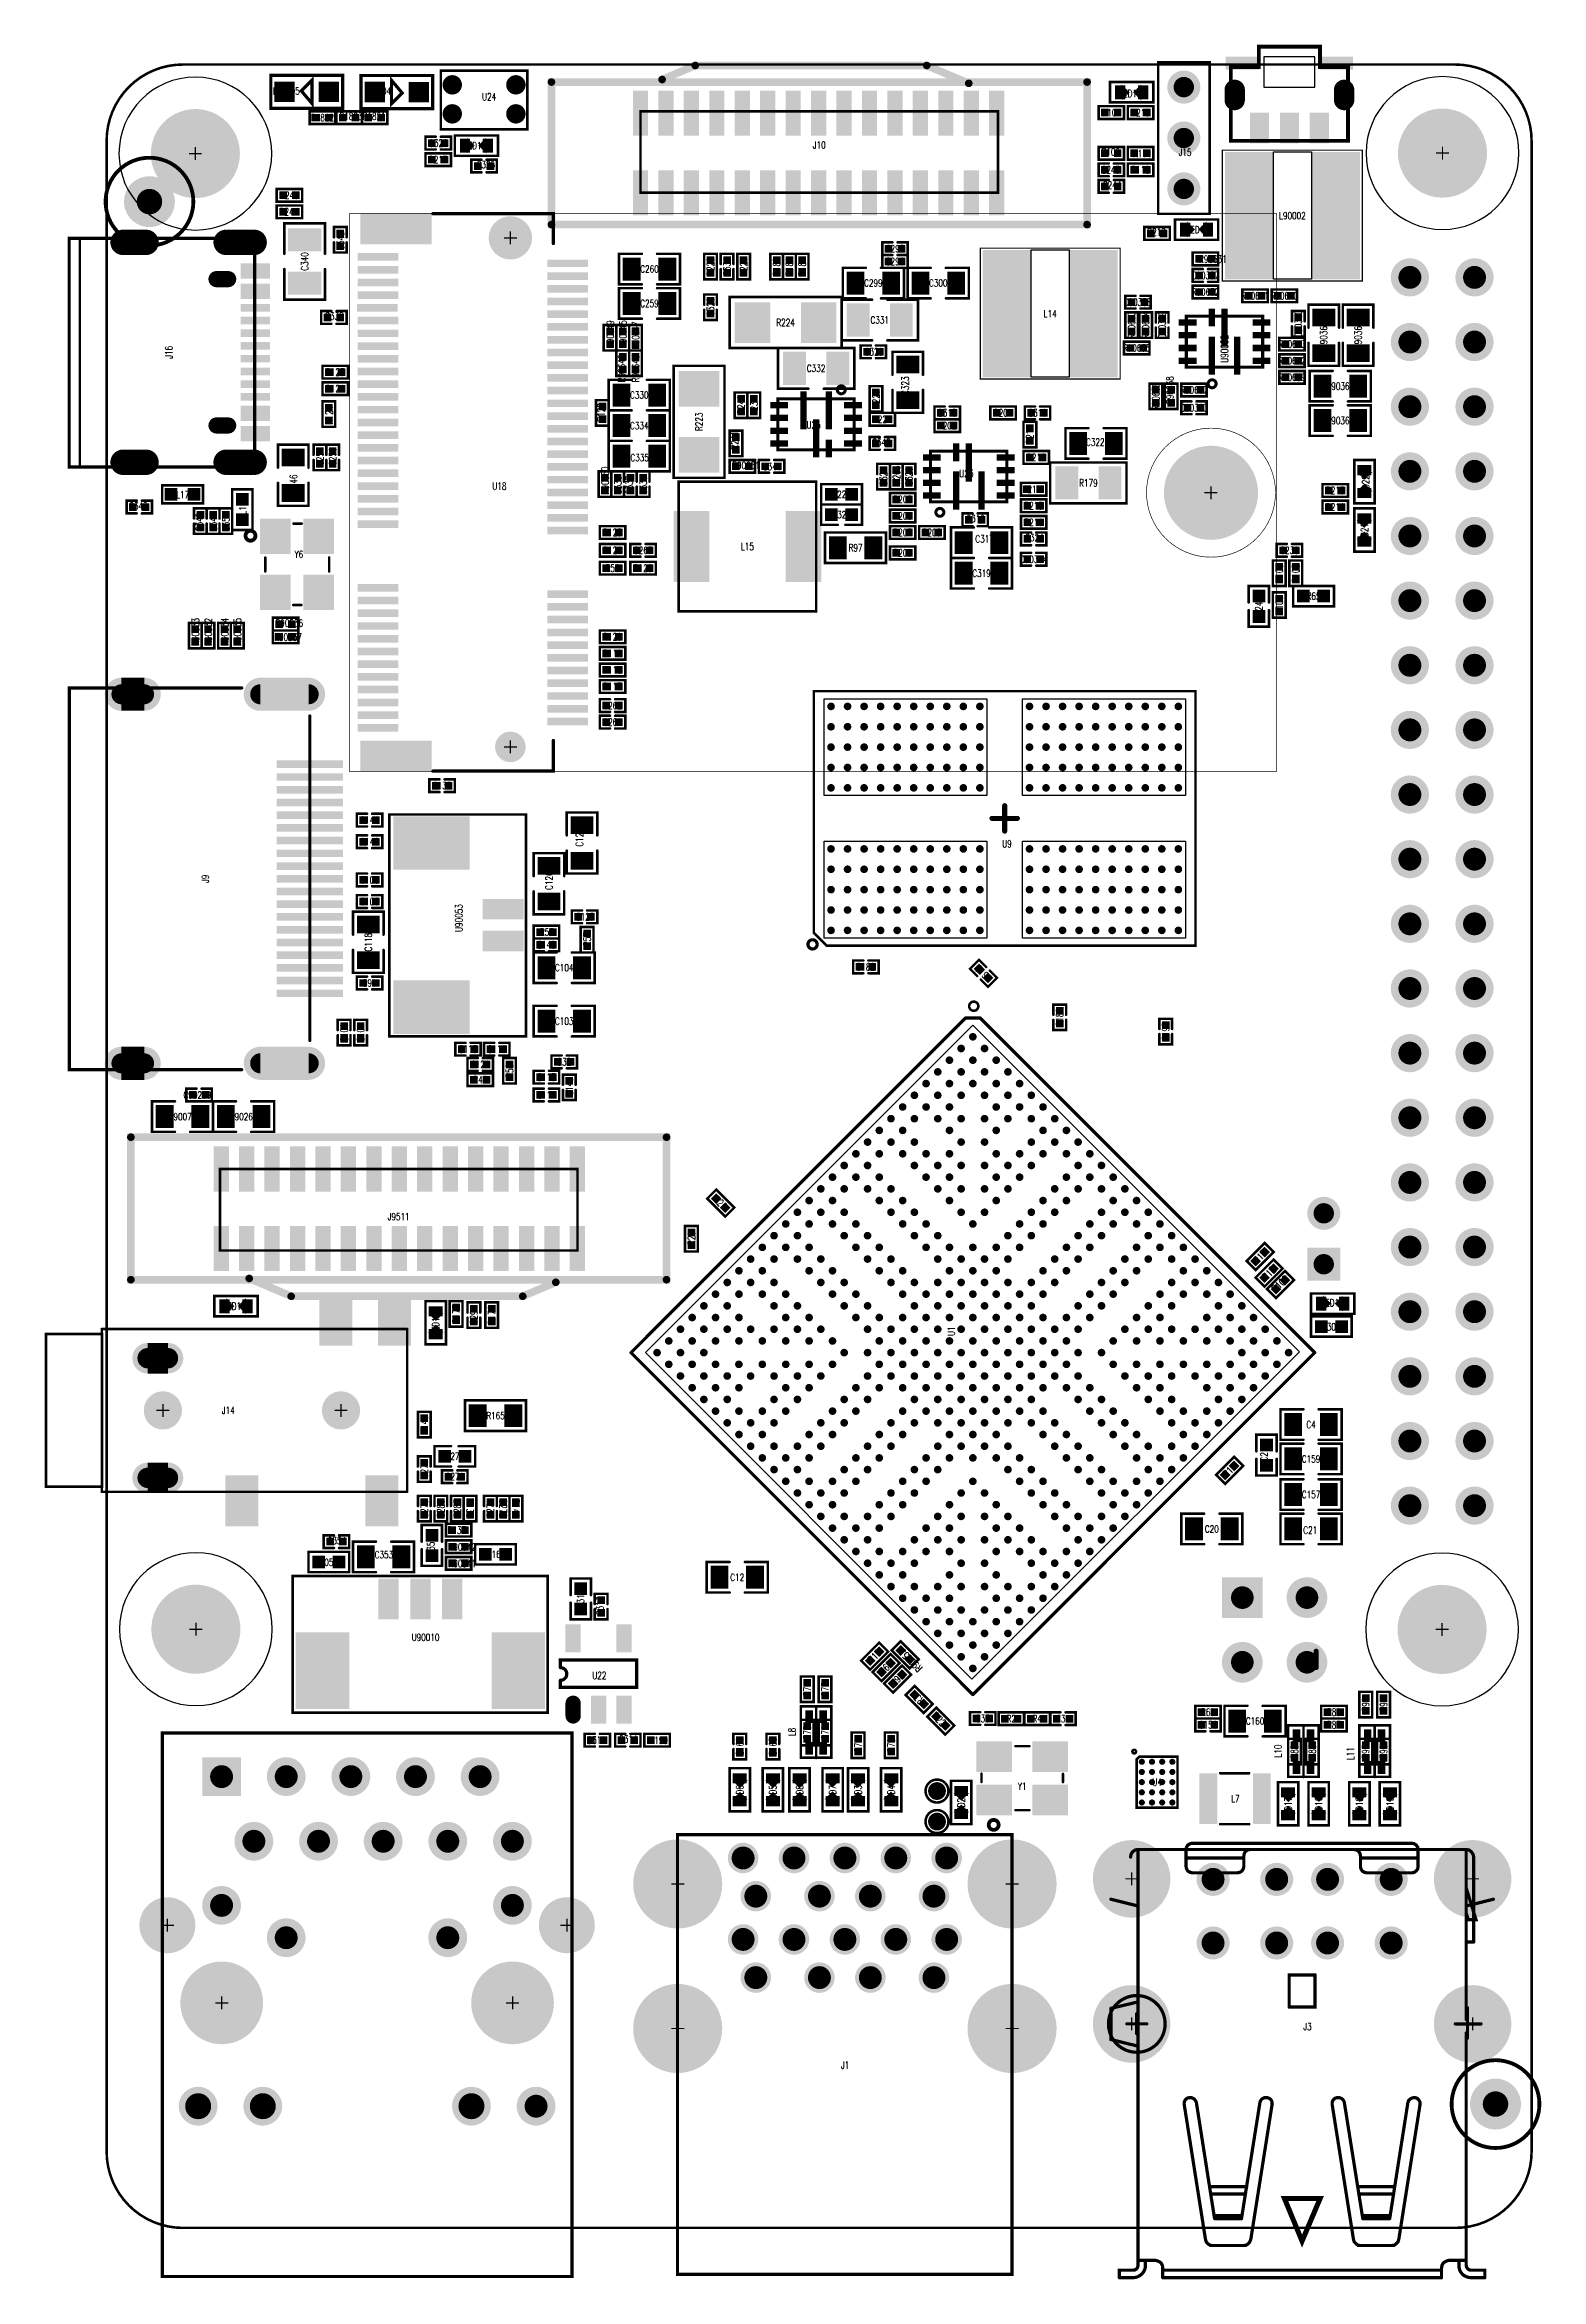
# Model space of a CAD drawing. Extents: x -54.9 to 3.9, y -25.5 to 62.3.
import ezdxf
from ezdxf.enums import TextEntityAlignment as Align

# ---------------------------------------------------------------- set-up
doc = ezdxf.new("R2010")
doc.units = 0
for name, pattern in [('KEEPOUT_00001000$0', [2, 1, 1]), ('TRMIDX_0', [2, 1, 1]), ('TRMIDX_1', [2, 1, 1])]:
    doc.linetypes.add(name, pattern=pattern)
for name, color, linetype in [('BOARD_OUTLINE_00', 255, 'CONTINUOUS'), ('DRIL_NPLTE_THRU_01', 3, 'CONTINUOUS'), ('DRIL_NPLTE_THRU_02', 176, 'CONTINUOUS'), ('DRIL_NPLTE_THRU_03', 222, 'CONTINUOUS'), ('DRIL_NPLTE_THRU_04', 34, 'CONTINUOUS'), ('DRIL_NPLTE_THRU_05', 171, 'CONTINUOUS'), ('DRIL_NPLTE_THRU_06', 186, 'CONTINUOUS'), ('DRIL_NPLTE_THRU_07', 6, 'CONTINUOUS'), ('DRIL_NPLTE_THRU_08', 2, 'CONTINUOUS'), ('DRIL_PLTE_THRU_01', 3, 'CONTINUOUS'), ('DRIL_PLTE_THRU_02', 176, 'CONTINUOUS'), ('DRIL_PLTE_THRU_03', 222, 'CONTINUOUS'), ('DRIL_PLTE_THRU_04', 34, 'CONTINUOUS'), ('DRIL_PLTE_THRU_05', 171, 'CONTINUOUS'), ('DRIL_PLTE_THRU_06', 186, 'CONTINUOUS'), ('DRIL_PLTE_THRU_07', 6, 'CONTINUOUS'), ('DRIL_PLTE_THRU_08', 2, 'CONTINUOUS'), ('DRIL_SYMBOL', 255, 'CONTINUOUS'), ('KEEPOUT_-1', 255, 'CONTINUOUS'), ('KEEPOUT_01', 4, 'CONTINUOUS'), ('PADS_BOT', 56, 'CONTINUOUS'), ('PADS_INNER', 96, 'CONTINUOUS'), ('PADS_TOP', 96, 'CONTINUOUS'), ('PADS_XR_122', 3, 'CONTINUOUS'), ('PADS_XR_123', 3, 'CONTINUOUS'), ('PART_NAME_01', 4, 'CONTINUOUS'), ('PART_NAME_126', 6, 'CONTINUOUS'), ('PART_TOP_2DLINE_00', 254, 'CONTINUOUS'), ('PART_TOP_2DLINE_01', 254, 'CONTINUOUS'), ('PART_TOP_2DLINE_126', 254, 'CONTINUOUS'), ('PART_TOP_COPPER_01', 254, 'CONTINUOUS'), ('PART_TOP_COPPER_121', 4, 'CONTINUOUS'), ('PART_TOP_CUTOUT_01', 254, 'CONTINUOUS')]:
    doc.layers.add(name, color=color, linetype=linetype)
doc.styles.add('W0$04', font='simplex', dxfattribs={"width": 0.75})

# ---------------------------------------------------------------- blocks, each defined once
blk = doc.blocks.new('SMOOTH_0$1')
at = {"const_width": 0.05}
blk.add_lwpolyline([(-0.025, 0, 1), (0.025, 0, 1)], format="xyb", close=True, dxfattribs=at)
blk = doc.blocks.new('BOARD_1')
at = {"layer": 'BOARD_OUTLINE_00', "const_width": 0.1}
blk.add_lwpolyline([(2.96515, 77.63739, 0.41421356), (-0.03411, 74.63813), (-0.03411, -4.3651, 0.41421356), (2.96515, -7.36436), (52.96851, -7.36436, 0.41421356), (55.96777, -4.3651), (55.96777, 74.63813, 0.41421356), (52.96851, 77.63739)], format="xyb", close=True, dxfattribs=at)
at = {"layer": 'BOARD_OUTLINE_00'}
for p in [(2.96515, 77.63739), (-0.03411, 74.63813)]:
    blk.add_blockref('SMOOTH_0$1', p, dxfattribs=at)
blk = doc.blocks.new('PART_BODY_TOP_22')
at = {"layer": 'KEEPOUT_-1', "linetype": 'KEEPOUT_00001000$0'}
blk.add_lwpolyline([(-3.003, 0, 1), (3.003, 0, 1)], format="xyb", close=True, dxfattribs=at)
at = {"layer": 'KEEPOUT_01', "linetype": 'KEEPOUT_00001000$0'}
blk.add_lwpolyline([(-3.003, 0, 1), (3.003, 0, 1)], format="xyb", close=True, dxfattribs=at)
blk = doc.blocks.new('DRIL_SYMBOL_3$5')
at = {"layer": 'DRIL_SYMBOL', "const_width": 0.0508}
for points in [[(-0.254, 0), (0.254, 0)], [(0, -0.254), (0, 0.254)]]:
    blk.add_lwpolyline(points, dxfattribs=at)
blk = doc.blocks.new('DRIL_HOLE_3$5')
at = {"const_width": 1.75}
blk.add_lwpolyline([(-0.875, 0, 1), (0.875, 0, 1)], format="xyb", close=True, dxfattribs=at)
blk.add_blockref('DRIL_SYMBOL_3$5', (0, 0))
blk = doc.blocks.new('PAD_0')
at = {"const_width": 1.75}
blk.add_lwpolyline([(0, -0.875, 1), (0, 0.875, 1)], format="xyb", close=True, dxfattribs=at)
blk = doc.blocks.new('STK_TOP_50')
at = {"layer": 'DRIL_NPLTE_THRU_01'}
blk.add_blockref('DRIL_HOLE_3$5', (0, 0), dxfattribs=at)
at = {"layer": 'DRIL_NPLTE_THRU_02'}
blk.add_blockref('DRIL_HOLE_3$5', (0, 0), dxfattribs=at)
at = {"layer": 'DRIL_NPLTE_THRU_03'}
blk.add_blockref('DRIL_HOLE_3$5', (0, 0), dxfattribs=at)
at = {"layer": 'DRIL_NPLTE_THRU_04'}
blk.add_blockref('DRIL_HOLE_3$5', (0, 0), dxfattribs=at)
at = {"layer": 'DRIL_NPLTE_THRU_05'}
blk.add_blockref('DRIL_HOLE_3$5', (0, 0), dxfattribs=at)
at = {"layer": 'DRIL_NPLTE_THRU_06'}
blk.add_blockref('DRIL_HOLE_3$5', (0, 0), dxfattribs=at)
at = {"layer": 'DRIL_NPLTE_THRU_07'}
blk.add_blockref('DRIL_HOLE_3$5', (0, 0), dxfattribs=at)
at = {"layer": 'DRIL_NPLTE_THRU_08'}
blk.add_blockref('DRIL_HOLE_3$5', (0, 0), dxfattribs=at)
at = {"layer": 'PADS_BOT'}
blk.add_blockref('PAD_0', (0, 0), dxfattribs=at)
at = {"layer": 'PADS_INNER'}
blk.add_blockref('PAD_0', (0, 0), dxfattribs=at)
at = {"layer": 'PADS_TOP'}
blk.add_blockref('PAD_0', (0, 0), dxfattribs=at)
blk = doc.blocks.new('SYM_TOP_42')
for name in ['PART_BODY_TOP_22', 'STK_TOP_50']:
    blk.add_blockref(name, (0, 0))
blk = doc.blocks.new('PART_TOP_0')
blk.add_blockref('SYM_TOP_42', (0, 0))
blk = doc.blocks.new('SMOOTH_0$127')
at = {"const_width": 0.0635}
blk.add_lwpolyline([(-0.03175, 0, 1), (0.03175, 0, 1)], format="xyb", close=True, dxfattribs=at)
blk = doc.blocks.new('PART_BODY_TOP_154')
at = {"layer": 'KEEPOUT_01', "linetype": 'KEEPOUT_00001000$0'}
blk.add_lwpolyline([(-9.1, 9.1), (9.05, 9.1), (9.05, -9.1), (-9.1, -9.1)], close=True, dxfattribs=at)
at = {"layer": 'PART_TOP_2DLINE_00', "const_width": 0.127}
for points in [[(-9.095, 9.5), (-9.5, 9.095)], [(-9.5, -9.5), (-9.5, 9.095)], [(-9.095, 9.5), (9.5, 9.5)], [(9.5, 9.5), (9.5, -9.5)], [(9.5, -9.5), (-9.5, -9.5)]]:
    blk.add_lwpolyline(points, dxfattribs=at)
at = {"layer": 'PART_TOP_2DLINE_01', "const_width": 0.1}
blk.add_lwpolyline([(-9.78, 9.65, 1), (-9.42, 9.65, 1)], format="xyb", close=True, dxfattribs=at)
at = {"layer": 'PART_TOP_2DLINE_00'}
for p in [(-9.5, 9.095), (-9.5, 9.095), (-9.095, 9.5), (-9.095, 9.5), (9.5, 9.5), (9.5, 9.5), (-9.5, -9.5), (-9.5, -9.5), (9.5, -9.5), (9.5, -9.5)]:
    blk.add_blockref('SMOOTH_0$127', p, dxfattribs=at)
blk = doc.blocks.new('DRIL_HOLE_0')
blk.add_lwpolyline([(0, 0, 1), (0, 0, 1)], format="xyb", close=True)
blk = doc.blocks.new('PAD_1')
blk.add_lwpolyline([(0, 0, 1), (0, 0, 1)], format="xyb", close=True)
blk = doc.blocks.new('PAD_3')
at = {"const_width": 0.15}
blk.add_lwpolyline([(0, -0.075, 1), (0, 0.075, 1)], format="xyb", close=True, dxfattribs=at)
blk = doc.blocks.new('STK_TOP_377')
at = {"layer": 'DRIL_PLTE_THRU_01'}
blk.add_blockref('DRIL_HOLE_0', (0, 0), dxfattribs=at)
at = {"layer": 'DRIL_PLTE_THRU_02'}
blk.add_blockref('DRIL_HOLE_0', (0, 0), dxfattribs=at)
at = {"layer": 'DRIL_PLTE_THRU_03'}
blk.add_blockref('DRIL_HOLE_0', (0, 0), dxfattribs=at)
at = {"layer": 'DRIL_PLTE_THRU_04'}
blk.add_blockref('DRIL_HOLE_0', (0, 0), dxfattribs=at)
at = {"layer": 'DRIL_PLTE_THRU_05'}
blk.add_blockref('DRIL_HOLE_0', (0, 0), dxfattribs=at)
at = {"layer": 'DRIL_PLTE_THRU_06'}
blk.add_blockref('DRIL_HOLE_0', (0, 0), dxfattribs=at)
at = {"layer": 'DRIL_PLTE_THRU_07'}
blk.add_blockref('DRIL_HOLE_0', (0, 0), dxfattribs=at)
at = {"layer": 'DRIL_PLTE_THRU_08'}
blk.add_blockref('DRIL_HOLE_0', (0, 0), dxfattribs=at)
at = {"layer": 'PADS_BOT'}
blk.add_blockref('PAD_1', (0, 0), dxfattribs=at)
at = {"layer": 'PADS_INNER'}
blk.add_blockref('PAD_1', (0, 0), dxfattribs=at)
at = {"layer": 'PADS_TOP'}
blk.add_blockref('PAD_3', (0, 0), dxfattribs=at)
at = {"layer": 'PADS_XR_123'}
blk.add_blockref('PAD_3', (0, 0), dxfattribs=at)
blk = doc.blocks.new('SYM_TOP_4')
for name, p in [('PART_BODY_TOP_154', (0, 0)), ('STK_TOP_377', (-8.775, 8.775)), ('STK_TOP_377', (-8.125, 8.775)), ('STK_TOP_377', (-7.475, 8.775)), ('STK_TOP_377', (-6.825, 8.775)), ('STK_TOP_377', (-6.175, 8.775)), ('STK_TOP_377', (-5.525, 8.775)), ('STK_TOP_377', (-4.875, 8.775)), ('STK_TOP_377', (-4.225, 8.775)), ('STK_TOP_377', (-3.575, 8.775)), ('STK_TOP_377', (-2.925, 8.775)), ('STK_TOP_377', (-2.275, 8.775)), ('STK_TOP_377', (-1.625, 8.775)), ('STK_TOP_377', (-0.975, 8.775)), ('STK_TOP_377', (-0.325, 8.775)), ('STK_TOP_377', (0.325, 8.775)), ('STK_TOP_377', (0.975, 8.775)), ('STK_TOP_377', (1.625, 8.775)), ('STK_TOP_377', (2.275, 8.775)), ('STK_TOP_377', (2.925, 8.775)), ('STK_TOP_377', (3.575, 8.775)), ('STK_TOP_377', (4.225, 8.775)), ('STK_TOP_377', (4.875, 8.775)), ('STK_TOP_377', (5.525, 8.775)), ('STK_TOP_377', (6.175, 8.775)), ('STK_TOP_377', (6.825, 8.775)), ('STK_TOP_377', (7.475, 8.775)), ('STK_TOP_377', (8.125, 8.775)), ('STK_TOP_377', (8.775, 8.775)), ('STK_TOP_377', (-8.775, 8.125)), ('STK_TOP_377', (-8.125, 8.125)), ('STK_TOP_377', (-7.475, 8.125)), ('STK_TOP_377', (-6.825, 8.125)), ('STK_TOP_377', (-6.175, 8.125)), ('STK_TOP_377', (-5.525, 8.125)), ('STK_TOP_377', (-4.875, 8.125)), ('STK_TOP_377', (-4.225, 8.125)), ('STK_TOP_377', (-3.575, 8.125)), ('STK_TOP_377', (-2.925, 8.125)), ('STK_TOP_377', (-2.275, 8.125)), ('STK_TOP_377', (-1.625, 8.125)), ('STK_TOP_377', (-0.975, 8.125)), ('STK_TOP_377', (-0.325, 8.125)), ('STK_TOP_377', (0.325, 8.125)), ('STK_TOP_377', (0.975, 8.125)), ('STK_TOP_377', (1.625, 8.125)), ('STK_TOP_377', (2.275, 8.125)), ('STK_TOP_377', (2.925, 8.125)), ('STK_TOP_377', (3.575, 8.125)), ('STK_TOP_377', (4.225, 8.125)), ('STK_TOP_377', (4.875, 8.125)), ('STK_TOP_377', (5.525, 8.125)), ('STK_TOP_377', (6.175, 8.125)), ('STK_TOP_377', (6.825, 8.125)), ('STK_TOP_377', (7.475, 8.125)), ('STK_TOP_377', (8.125, 8.125)), ('STK_TOP_377', (8.775, 8.125)), ('STK_TOP_377', (-8.775, 7.475)), ('STK_TOP_377', (-8.125, 7.475)), ('STK_TOP_377', (-7.475, 7.475)), ('STK_TOP_377', (-6.825, 7.475)), ('STK_TOP_377', (-6.175, 7.475)), ('STK_TOP_377', (-5.525, 7.475)), ('STK_TOP_377', (-4.225, 7.475)), ('STK_TOP_377', (-3.575, 7.475)), ('STK_TOP_377', (-2.275, 7.475)), ('STK_TOP_377', (-1.625, 7.475)), ('STK_TOP_377', (-0.325, 7.475)), ('STK_TOP_377', (0.325, 7.475)), ('STK_TOP_377', (1.625, 7.475)), ('STK_TOP_377', (2.275, 7.475)), ('STK_TOP_377', (3.575, 7.475)), ('STK_TOP_377', (4.225, 7.475)), ('STK_TOP_377', (5.525, 7.475)), ('STK_TOP_377', (6.175, 7.475)), ('STK_TOP_377', (6.825, 7.475)), ('STK_TOP_377', (7.475, 7.475)), ('STK_TOP_377', (8.125, 7.475)), ('STK_TOP_377', (8.775, 7.475)), ('STK_TOP_377', (-8.775, 6.825)), ('STK_TOP_377', (-8.775, 6.175)), ('STK_TOP_377', (-8.125, 6.825)), ('STK_TOP_377', (-8.125, 6.175)), ('STK_TOP_377', (-7.475, 6.825)), ('STK_TOP_377', (-7.475, 6.175)), ('STK_TOP_377', (-6.825, 6.175)), ('STK_TOP_377', (-6.175, 6.825)), ('STK_TOP_377', (-5.525, 6.825)), ('STK_TOP_377', (-5.525, 6.175)), ('STK_TOP_377', (-4.875, 6.175)), ('STK_TOP_377', (-4.225, 6.825)), ('STK_TOP_377', (-4.225, 6.175)), ('STK_TOP_377', (-3.575, 6.825)), ('STK_TOP_377', (-3.575, 6.175)), ('STK_TOP_377', (-2.275, 6.825)), ('STK_TOP_377', (-2.275, 6.175)), ('STK_TOP_377', (-1.625, 6.825)), ('STK_TOP_377', (-1.625, 6.175)), ('STK_TOP_377', (-0.325, 6.825)), ('STK_TOP_377', (-0.325, 6.175)), ('STK_TOP_377', (0.325, 6.825)), ('STK_TOP_377', (0.325, 6.175)), ('STK_TOP_377', (1.625, 6.825)), ('STK_TOP_377', (1.625, 6.175)), ('STK_TOP_377', (2.275, 6.825)), ('STK_TOP_377', (2.275, 6.175)), ('STK_TOP_377', (3.575, 6.825)), ('STK_TOP_377', (3.575, 6.175)), ('STK_TOP_377', (4.225, 6.825)), ('STK_TOP_377', (4.225, 6.175)), ('STK_TOP_377', (4.875, 6.175)), ('STK_TOP_377', (5.525, 6.825)), ('STK_TOP_377', (5.525, 6.175)), ('STK_TOP_377', (6.175, 6.825)), ('STK_TOP_377', (6.825, 6.175)), ('STK_TOP_377', (7.475, 6.825)), ('STK_TOP_377', (7.475, 6.175)), ('STK_TOP_377', (8.125, 6.825)), ('STK_TOP_377', (8.125, 6.175)), ('STK_TOP_377', (8.775, 6.825)), ('STK_TOP_377', (8.775, 6.175)), ('STK_TOP_377', (-8.775, 5.525)), ('STK_TOP_377', (-8.125, 5.525)), ('STK_TOP_377', (-7.475, 5.525)), ('STK_TOP_377', (-6.825, 5.525)), ('STK_TOP_377', (-6.175, 5.525)), ('STK_TOP_377', (-4.875, 5.525)), ('STK_TOP_377', (-4.225, 5.525)), ('STK_TOP_377', (-3.575, 5.525)), ('STK_TOP_377', (-2.275, 5.525)), ('STK_TOP_377', (-1.625, 5.525)), ('STK_TOP_377', (-0.325, 5.525)), ('STK_TOP_377', (0.325, 5.525)), ('STK_TOP_377', (1.625, 5.525)), ('STK_TOP_377', (2.275, 5.525)), ('STK_TOP_377', (3.575, 5.525)), ('STK_TOP_377', (4.225, 5.525)), ('STK_TOP_377', (4.875, 5.525)), ('STK_TOP_377', (6.175, 5.525)), ('STK_TOP_377', (6.825, 5.525)), ('STK_TOP_377', (7.475, 5.525)), ('STK_TOP_377', (8.125, 5.525)), ('STK_TOP_377', (8.775, 5.525)), ('STK_TOP_377', (-8.775, 4.875)), ('STK_TOP_377', (-8.125, 4.875)), ('STK_TOP_377', (-6.175, 4.875)), ('STK_TOP_377', (-5.525, 4.875)), ('STK_TOP_377', (-4.225, 4.875)), ('STK_TOP_377', (-3.575, 4.875)), ('STK_TOP_377', (-2.275, 4.875)), ('STK_TOP_377', (-1.625, 4.875)), ('STK_TOP_377', (-0.325, 4.875)), ('STK_TOP_377', (0.325, 4.875)), ('STK_TOP_377', (1.625, 4.875)), ('STK_TOP_377', (2.275, 4.875)), ('STK_TOP_377', (3.575, 4.875)), ('STK_TOP_377', (4.225, 4.875)), ('STK_TOP_377', (5.525, 4.875)), ('STK_TOP_377', (6.175, 4.875)), ('STK_TOP_377', (8.125, 4.875)), ('STK_TOP_377', (8.775, 4.875)), ('STK_TOP_377', (-8.775, 4.225)), ('STK_TOP_377', (-8.775, 3.575)), ('STK_TOP_377', (-8.125, 4.225)), ('STK_TOP_377', (-8.125, 3.575)), ('STK_TOP_377', (-7.475, 4.225)), ('STK_TOP_377', (-7.475, 3.575)), ('STK_TOP_377', (-6.825, 4.225)), ('STK_TOP_377', (-6.825, 3.575)), ('STK_TOP_377', (-6.175, 4.225)), ('STK_TOP_377', (-6.175, 3.575)), ('STK_TOP_377', (-5.525, 4.225)), ('STK_TOP_377', (-5.525, 3.575)), ('STK_TOP_377', (-4.875, 4.225)), ('STK_TOP_377', (-4.875, 3.575)), ('STK_TOP_377', (-4.225, 3.575)), ('STK_TOP_377', (-3.575, 4.225)), ('STK_TOP_377', (-3.575, 3.575)), ('STK_TOP_377', (-2.275, 4.225)), ('STK_TOP_377', (-2.275, 3.575)), ('STK_TOP_377', (-1.625, 4.225)), ('STK_TOP_377', (-1.625, 3.575)), ('STK_TOP_377', (-0.325, 4.225)), ('STK_TOP_377', (-0.325, 3.575)), ('STK_TOP_377', (0.325, 4.225)), ('STK_TOP_377', (0.325, 3.575)), ('STK_TOP_377', (1.625, 4.225)), ('STK_TOP_377', (1.625, 3.575)), ('STK_TOP_377', (2.275, 4.225)), ('STK_TOP_377', (2.275, 3.575)), ('STK_TOP_377', (3.575, 4.225)), ('STK_TOP_377', (3.575, 3.575)), ('STK_TOP_377', (4.225, 3.575)), ('STK_TOP_377', (4.875, 4.225)), ('STK_TOP_377', (4.875, 3.575)), ('STK_TOP_377', (5.525, 4.225)), ('STK_TOP_377', (5.525, 3.575)), ('STK_TOP_377', (6.175, 4.225)), ('STK_TOP_377', (6.175, 3.575)), ('STK_TOP_377', (6.825, 4.225)), ('STK_TOP_377', (6.825, 3.575)), ('STK_TOP_377', (7.475, 4.225)), ('STK_TOP_377', (7.475, 3.575)), ('STK_TOP_377', (8.125, 4.225)), ('STK_TOP_377', (8.125, 3.575)), ('STK_TOP_377', (8.775, 4.225)), ('STK_TOP_377', (8.775, 3.575)), ('STK_TOP_377', (-8.775, 2.925)), ('STK_TOP_377', (-8.125, 2.925)), ('STK_TOP_377', (-2.925, 2.925)), ('STK_TOP_377', (-2.275, 2.925)), ('STK_TOP_377', (-1.625, 2.925)), ('STK_TOP_377', (-0.975, 2.925)), ('STK_TOP_377', (-0.325, 2.925)), ('STK_TOP_377', (0.325, 2.925)), ('STK_TOP_377', (0.975, 2.925)), ('STK_TOP_377', (1.625, 2.925)), ('STK_TOP_377', (2.275, 2.925)), ('STK_TOP_377', (2.925, 2.925)), ('STK_TOP_377', (8.125, 2.925)), ('STK_TOP_377', (8.775, 2.925)), ('STK_TOP_377', (-8.775, 2.275)), ('STK_TOP_377', (-8.775, 1.625)), ('STK_TOP_377', (-8.125, 2.275)), ('STK_TOP_377', (-8.125, 1.625)), ('STK_TOP_377', (-7.475, 2.275)), ('STK_TOP_377', (-7.475, 1.625)), ('STK_TOP_377', (-6.825, 2.275)), ('STK_TOP_377', (-6.825, 1.625)), ('STK_TOP_377', (-6.175, 2.275)), ('STK_TOP_377', (-6.175, 1.625)), ('STK_TOP_377', (-5.525, 2.275)), ('STK_TOP_377', (-5.525, 1.625)), ('STK_TOP_377', (-4.875, 2.275)), ('STK_TOP_377', (-4.875, 1.625)), ('STK_TOP_377', (-4.225, 2.275)), ('STK_TOP_377', (-4.225, 1.625)), ('STK_TOP_377', (-3.575, 2.275)), ('STK_TOP_377', (-3.575, 1.625)), ('STK_TOP_377', (-2.925, 2.275)), ('STK_TOP_377', (-2.925, 1.625)), ('STK_TOP_377', (-2.275, 2.275)), ('STK_TOP_377', (-2.275, 1.625)), ('STK_TOP_377', (-1.625, 2.275)), ('STK_TOP_377', (-1.625, 1.625)), ('STK_TOP_377', (-0.975, 2.275)), ('STK_TOP_377', (-0.975, 1.625)), ('STK_TOP_377', (-0.325, 2.275)), ('STK_TOP_377', (-0.325, 1.625)), ('STK_TOP_377', (0.325, 2.275)), ('STK_TOP_377', (0.325, 1.625)), ('STK_TOP_377', (0.975, 2.275)), ('STK_TOP_377', (0.975, 1.625)), ('STK_TOP_377', (1.625, 2.275)), ('STK_TOP_377', (1.625, 1.625)), ('STK_TOP_377', (2.275, 2.275)), ('STK_TOP_377', (2.275, 1.625)), ('STK_TOP_377', (2.925, 2.275)), ('STK_TOP_377', (2.925, 1.625)), ('STK_TOP_377', (3.575, 2.275)), ('STK_TOP_377', (3.575, 1.625)), ('STK_TOP_377', (4.225, 2.275)), ('STK_TOP_377', (4.225, 1.625)), ('STK_TOP_377', (4.875, 2.275)), ('STK_TOP_377', (4.875, 1.625)), ('STK_TOP_377', (5.525, 2.275)), ('STK_TOP_377', (5.525, 1.625)), ('STK_TOP_377', (6.175, 2.275)), ('STK_TOP_377', (6.175, 1.625)), ('STK_TOP_377', (6.825, 2.275)), ('STK_TOP_377', (6.825, 1.625)), ('STK_TOP_377', (7.475, 2.275)), ('STK_TOP_377', (7.475, 1.625)), ('STK_TOP_377', (8.125, 2.275)), ('STK_TOP_377', (8.125, 1.625)), ('STK_TOP_377', (8.775, 2.275)), ('STK_TOP_377', (8.775, 1.625)), ('STK_TOP_377', (-8.775, 0.975)), ('STK_TOP_377', (-8.125, 0.975)), ('STK_TOP_377', (-2.925, 0.975)), ('STK_TOP_377', (-2.275, 0.975)), ('STK_TOP_377', (-1.625, 0.975)), ('STK_TOP_377', (-0.975, 0.975)), ('STK_TOP_377', (-0.325, 0.975)), ('STK_TOP_377', (0.325, 0.975)), ('STK_TOP_377', (0.975, 0.975)), ('STK_TOP_377', (1.625, 0.975)), ('STK_TOP_377', (2.275, 0.975)), ('STK_TOP_377', (2.925, 0.975)), ('STK_TOP_377', (8.125, 0.975)), ('STK_TOP_377', (8.775, 0.975)), ('STK_TOP_377', (-8.775, 0.325)), ('STK_TOP_377', (-8.125, 0.325)), ('STK_TOP_377', (-7.475, 0.325)), ('STK_TOP_377', (-6.825, 0.325)), ('STK_TOP_377', (-6.175, 0.325)), ('STK_TOP_377', (-5.525, 0.325)), ('STK_TOP_377', (-4.875, 0.325)), ('STK_TOP_377', (-4.225, 0.325)), ('STK_TOP_377', (-3.575, 0.325)), ('STK_TOP_377', (-2.925, 0.325)), ('STK_TOP_377', (-2.275, 0.325)), ('STK_TOP_377', (-1.625, 0.325)), ('STK_TOP_377', (-0.975, 0.325)), ('STK_TOP_377', (-0.325, 0.325)), ('STK_TOP_377', (0.325, 0.325)), ('STK_TOP_377', (0.975, 0.325)), ('STK_TOP_377', (1.625, 0.325)), ('STK_TOP_377', (2.275, 0.325)), ('STK_TOP_377', (2.925, 0.325)), ('STK_TOP_377', (3.575, 0.325)), ('STK_TOP_377', (4.225, 0.325)), ('STK_TOP_377', (4.875, 0.325)), ('STK_TOP_377', (5.525, 0.325)), ('STK_TOP_377', (6.175, 0.325)), ('STK_TOP_377', (6.825, 0.325)), ('STK_TOP_377', (7.475, 0.325)), ('STK_TOP_377', (8.125, 0.325)), ('STK_TOP_377', (8.775, 0.325)), ('STK_TOP_377', (-8.775, -0.325)), ('STK_TOP_377', (-8.775, -0.975)), ('STK_TOP_377', (-8.125, -0.325)), ('STK_TOP_377', (-8.125, -0.975)), ('STK_TOP_377', (-7.475, -0.325)), ('STK_TOP_377', (-6.825, -0.325)), ('STK_TOP_377', (-6.175, -0.325)), ('STK_TOP_377', (-5.525, -0.325)), ('STK_TOP_377', (-4.875, -0.325)), ('STK_TOP_377', (-4.225, -0.325)), ('STK_TOP_377', (-3.575, -0.325)), ('STK_TOP_377', (-2.925, -0.325)), ('STK_TOP_377', (-2.925, -0.975)), ('STK_TOP_377', (-2.275, -0.325)), ('STK_TOP_377', (-2.275, -0.975)), ('STK_TOP_377', (-1.625, -0.325)), ('STK_TOP_377', (-1.625, -0.975)), ('STK_TOP_377', (-0.975, -0.325)), ('STK_TOP_377', (-0.975, -0.975)), ('STK_TOP_377', (-0.325, -0.325)), ('STK_TOP_377', (-0.325, -0.975)), ('STK_TOP_377', (0.325, -0.325)), ('STK_TOP_377', (0.325, -0.975)), ('STK_TOP_377', (0.975, -0.325)), ('STK_TOP_377', (0.975, -0.975)), ('STK_TOP_377', (1.625, -0.325)), ('STK_TOP_377', (1.625, -0.975)), ('STK_TOP_377', (2.275, -0.325)), ('STK_TOP_377', (2.275, -0.975)), ('STK_TOP_377', (2.925, -0.325)), ('STK_TOP_377', (2.925, -0.975)), ('STK_TOP_377', (3.575, -0.325)), ('STK_TOP_377', (4.225, -0.325)), ('STK_TOP_377', (4.875, -0.325)), ('STK_TOP_377', (5.525, -0.325)), ('STK_TOP_377', (6.175, -0.325)), ('STK_TOP_377', (6.825, -0.325)), ('STK_TOP_377', (7.475, -0.325)), ('STK_TOP_377', (8.125, -0.325)), ('STK_TOP_377', (8.125, -0.975)), ('STK_TOP_377', (8.775, -0.325)), ('STK_TOP_377', (8.775, -0.975)), ('STK_TOP_377', (-8.775, -1.625)), ('STK_TOP_377', (-8.125, -1.625)), ('STK_TOP_377', (-7.475, -1.625)), ('STK_TOP_377', (-6.825, -1.625)), ('STK_TOP_377', (-6.175, -1.625)), ('STK_TOP_377', (-5.525, -1.625)), ('STK_TOP_377', (-4.875, -1.625)), ('STK_TOP_377', (-4.225, -1.625)), ('STK_TOP_377', (-3.575, -1.625)), ('STK_TOP_377', (-2.925, -1.625)), ('STK_TOP_377', (-2.275, -1.625)), ('STK_TOP_377', (-1.625, -1.625)), ('STK_TOP_377', (-0.975, -1.625)), ('STK_TOP_377', (-0.325, -1.625)), ('STK_TOP_377', (0.325, -1.625)), ('STK_TOP_377', (0.975, -1.625)), ('STK_TOP_377', (1.625, -1.625)), ('STK_TOP_377', (2.275, -1.625)), ('STK_TOP_377', (2.925, -1.625)), ('STK_TOP_377', (3.575, -1.625)), ('STK_TOP_377', (4.225, -1.625)), ('STK_TOP_377', (4.875, -1.625)), ('STK_TOP_377', (5.525, -1.625)), ('STK_TOP_377', (6.175, -1.625)), ('STK_TOP_377', (6.825, -1.625)), ('STK_TOP_377', (7.475, -1.625)), ('STK_TOP_377', (8.125, -1.625)), ('STK_TOP_377', (8.775, -1.625)), ('STK_TOP_377', (-8.775, -2.275)), ('STK_TOP_377', (-8.125, -2.275)), ('STK_TOP_377', (-7.475, -2.275)), ('STK_TOP_377', (-6.825, -2.275)), ('STK_TOP_377', (-6.175, -2.275)), ('STK_TOP_377', (-5.525, -2.275)), ('STK_TOP_377', (-4.875, -2.275)), ('STK_TOP_377', (-4.225, -2.275)), ('STK_TOP_377', (-3.575, -2.275)), ('STK_TOP_377', (-2.925, -2.275)), ('STK_TOP_377', (-2.275, -2.275)), ('STK_TOP_377', (-1.625, -2.275)), ('STK_TOP_377', (-0.975, -2.275)), ('STK_TOP_377', (-0.325, -2.275)), ('STK_TOP_377', (0.325, -2.275)), ('STK_TOP_377', (0.975, -2.275)), ('STK_TOP_377', (1.625, -2.275)), ('STK_TOP_377', (2.275, -2.275)), ('STK_TOP_377', (2.925, -2.275)), ('STK_TOP_377', (3.575, -2.275)), ('STK_TOP_377', (4.225, -2.275)), ('STK_TOP_377', (4.875, -2.275)), ('STK_TOP_377', (5.525, -2.275)), ('STK_TOP_377', (6.175, -2.275)), ('STK_TOP_377', (6.825, -2.275)), ('STK_TOP_377', (7.475, -2.275)), ('STK_TOP_377', (8.125, -2.275)), ('STK_TOP_377', (8.775, -2.275)), ('STK_TOP_377', (-8.775, -2.925)), ('STK_TOP_377', (-8.775, -3.575)), ('STK_TOP_377', (-8.125, -2.925)), ('STK_TOP_377', (-8.125, -3.575)), ('STK_TOP_377', (-7.475, -3.575)), ('STK_TOP_377', (-6.825, -3.575)), ('STK_TOP_377', (-6.175, -3.575)), ('STK_TOP_377', (-5.525, -3.575)), ('STK_TOP_377', (-4.875, -3.575)), ('STK_TOP_377', (-4.225, -3.575)), ('STK_TOP_377', (-3.575, -3.575)), ('STK_TOP_377', (-2.925, -2.925)), ('STK_TOP_377', (-2.275, -2.925)), ('STK_TOP_377', (-2.275, -3.575)), ('STK_TOP_377', (-1.625, -2.925)), ('STK_TOP_377', (-1.625, -3.575)), ('STK_TOP_377', (-0.975, -2.925)), ('STK_TOP_377', (-0.325, -2.925)), ('STK_TOP_377', (-0.325, -3.575)), ('STK_TOP_377', (0.325, -2.925)), ('STK_TOP_377', (0.325, -3.575)), ('STK_TOP_377', (0.975, -2.925)), ('STK_TOP_377', (1.625, -2.925)), ('STK_TOP_377', (1.625, -3.575)), ('STK_TOP_377', (2.275, -2.925)), ('STK_TOP_377', (2.275, -3.575)), ('STK_TOP_377', (2.925, -2.925)), ('STK_TOP_377', (3.575, -3.575)), ('STK_TOP_377', (4.225, -3.575)), ('STK_TOP_377', (4.875, -3.575)), ('STK_TOP_377', (5.525, -3.575)), ('STK_TOP_377', (6.175, -3.575)), ('STK_TOP_377', (6.825, -3.575)), ('STK_TOP_377', (7.475, -3.575)), ('STK_TOP_377', (8.125, -2.925)), ('STK_TOP_377', (8.125, -3.575)), ('STK_TOP_377', (8.775, -2.925)), ('STK_TOP_377', (8.775, -3.575)), ('STK_TOP_377', (-8.775, -4.225)), ('STK_TOP_377', (-8.125, -4.225)), ('STK_TOP_377', (-7.475, -4.225)), ('STK_TOP_377', (-6.825, -4.225)), ('STK_TOP_377', (-6.175, -4.225)), ('STK_TOP_377', (-5.525, -4.225)), ('STK_TOP_377', (-4.875, -4.225)), ('STK_TOP_377', (-3.575, -4.225)), ('STK_TOP_377', (-2.275, -4.225)), ('STK_TOP_377', (-1.625, -4.225)), ('STK_TOP_377', (-0.325, -4.225)), ('STK_TOP_377', (0.325, -4.225)), ('STK_TOP_377', (1.625, -4.225)), ('STK_TOP_377', (2.275, -4.225)), ('STK_TOP_377', (3.575, -4.225)), ('STK_TOP_377', (4.875, -4.225)), ('STK_TOP_377', (5.525, -4.225)), ('STK_TOP_377', (6.175, -4.225)), ('STK_TOP_377', (6.825, -4.225)), ('STK_TOP_377', (7.475, -4.225)), ('STK_TOP_377', (8.125, -4.225)), ('STK_TOP_377', (8.775, -4.225)), ('STK_TOP_377', (-8.775, -4.875)), ('STK_TOP_377', (-8.125, -4.875)), ('STK_TOP_377', (-6.175, -4.875)), ('STK_TOP_377', (-5.525, -4.875)), ('STK_TOP_377', (-4.225, -4.875)), ('STK_TOP_377', (-3.575, -4.875)), ('STK_TOP_377', (-2.275, -4.875)), ('STK_TOP_377', (-1.625, -4.875)), ('STK_TOP_377', (-0.325, -4.875)), ('STK_TOP_377', (0.325, -4.875)), ('STK_TOP_377', (1.625, -4.875)), ('STK_TOP_377', (2.275, -4.875)), ('STK_TOP_377', (3.575, -4.875)), ('STK_TOP_377', (4.225, -4.875)), ('STK_TOP_377', (5.525, -4.875)), ('STK_TOP_377', (6.175, -4.875)), ('STK_TOP_377', (8.125, -4.875)), ('STK_TOP_377', (8.775, -4.875)), ('STK_TOP_377', (-8.775, -5.525)), ('STK_TOP_377', (-8.775, -6.175)), ('STK_TOP_377', (-8.125, -5.525)), ('STK_TOP_377', (-8.125, -6.175)), ('STK_TOP_377', (-7.475, -5.525)), ('STK_TOP_377', (-7.475, -6.175)), ('STK_TOP_377', (-6.825, -5.525)), ('STK_TOP_377', (-6.825, -6.175)), ('STK_TOP_377', (-6.175, -5.525)), ('STK_TOP_377', (-5.525, -6.175)), ('STK_TOP_377', (-4.875, -5.525)), ('STK_TOP_377', (-4.875, -6.175)), ('STK_TOP_377', (-4.225, -5.525)), ('STK_TOP_377', (-4.225, -6.175)), ('STK_TOP_377', (-3.575, -5.525)), ('STK_TOP_377', (-3.575, -6.175)), ('STK_TOP_377', (-2.275, -5.525)), ('STK_TOP_377', (-2.275, -6.175)), ('STK_TOP_377', (-1.625, -5.525)), ('STK_TOP_377', (-1.625, -6.175)), ('STK_TOP_377', (-0.325, -5.525)), ('STK_TOP_377', (-0.325, -6.175)), ('STK_TOP_377', (0.325, -5.525)), ('STK_TOP_377', (0.325, -6.175)), ('STK_TOP_377', (1.625, -5.525)), ('STK_TOP_377', (1.625, -6.175)), ('STK_TOP_377', (2.275, -5.525)), ('STK_TOP_377', (2.275, -6.175)), ('STK_TOP_377', (3.575, -5.525)), ('STK_TOP_377', (3.575, -6.175)), ('STK_TOP_377', (4.225, -5.525)), ('STK_TOP_377', (4.225, -6.175)), ('STK_TOP_377', (4.875, -5.525)), ('STK_TOP_377', (4.875, -6.175)), ('STK_TOP_377', (5.525, -6.175)), ('STK_TOP_377', (6.175, -5.525)), ('STK_TOP_377', (6.825, -5.525)), ('STK_TOP_377', (6.825, -6.175)), ('STK_TOP_377', (7.475, -5.525)), ('STK_TOP_377', (7.475, -6.175)), ('STK_TOP_377', (8.125, -5.525)), ('STK_TOP_377', (8.125, -6.175)), ('STK_TOP_377', (8.775, -5.525)), ('STK_TOP_377', (8.775, -6.175)), ('STK_TOP_377', (-8.775, -6.825)), ('STK_TOP_377', (-8.125, -6.825)), ('STK_TOP_377', (-7.475, -6.825)), ('STK_TOP_377', (-6.175, -6.825)), ('STK_TOP_377', (-5.525, -6.825)), ('STK_TOP_377', (-4.225, -6.825)), ('STK_TOP_377', (-3.575, -6.825)), ('STK_TOP_377', (-2.275, -6.825)), ('STK_TOP_377', (-1.625, -6.825)), ('STK_TOP_377', (-0.325, -6.825)), ('STK_TOP_377', (0.325, -6.825)), ('STK_TOP_377', (1.625, -6.825)), ('STK_TOP_377', (2.275, -6.825)), ('STK_TOP_377', (3.575, -6.825)), ('STK_TOP_377', (4.225, -6.825)), ('STK_TOP_377', (5.525, -6.825)), ('STK_TOP_377', (6.175, -6.825)), ('STK_TOP_377', (7.475, -6.825)), ('STK_TOP_377', (8.125, -6.825)), ('STK_TOP_377', (8.775, -6.825)), ('STK_TOP_377', (-8.775, -7.475)), ('STK_TOP_377', (-8.125, -7.475)), ('STK_TOP_377', (-7.475, -7.475)), ('STK_TOP_377', (-6.825, -7.475)), ('STK_TOP_377', (-6.175, -7.475)), ('STK_TOP_377', (-5.525, -7.475)), ('STK_TOP_377', (-4.225, -7.475)), ('STK_TOP_377', (-3.575, -7.475)), ('STK_TOP_377', (-2.275, -7.475)), ('STK_TOP_377', (-1.625, -7.475)), ('STK_TOP_377', (-0.325, -7.475)), ('STK_TOP_377', (0.325, -7.475)), ('STK_TOP_377', (1.625, -7.475)), ('STK_TOP_377', (2.275, -7.475)), ('STK_TOP_377', (3.575, -7.475)), ('STK_TOP_377', (4.225, -7.475)), ('STK_TOP_377', (5.525, -7.475)), ('STK_TOP_377', (6.175, -7.475)), ('STK_TOP_377', (6.825, -7.475)), ('STK_TOP_377', (7.475, -7.475)), ('STK_TOP_377', (8.125, -7.475)), ('STK_TOP_377', (8.775, -7.475)), ('STK_TOP_377', (-8.775, -8.125)), ('STK_TOP_377', (-8.775, -8.775)), ('STK_TOP_377', (-8.125, -8.125)), ('STK_TOP_377', (-8.125, -8.775)), ('STK_TOP_377', (-7.475, -8.125)), ('STK_TOP_377', (-7.475, -8.775)), ('STK_TOP_377', (-6.825, -8.125)), ('STK_TOP_377', (-6.825, -8.775)), ('STK_TOP_377', (-6.175, -8.125)), ('STK_TOP_377', (-6.175, -8.775)), ('STK_TOP_377', (-5.525, -8.125)), ('STK_TOP_377', (-5.525, -8.775)), ('STK_TOP_377', (-4.875, -8.125)), ('STK_TOP_377', (-4.875, -8.775)), ('STK_TOP_377', (-4.225, -8.125)), ('STK_TOP_377', (-4.225, -8.775)), ('STK_TOP_377', (-3.575, -8.125)), ('STK_TOP_377', (-3.575, -8.775)), ('STK_TOP_377', (-2.925, -8.125)), ('STK_TOP_377', (-2.925, -8.775)), ('STK_TOP_377', (-2.275, -8.125)), ('STK_TOP_377', (-2.275, -8.775)), ('STK_TOP_377', (-1.625, -8.125)), ('STK_TOP_377', (-1.625, -8.775)), ('STK_TOP_377', (-0.975, -8.125)), ('STK_TOP_377', (-0.975, -8.775)), ('STK_TOP_377', (-0.325, -8.125)), ('STK_TOP_377', (-0.325, -8.775)), ('STK_TOP_377', (0.325, -8.125)), ('STK_TOP_377', (0.325, -8.775)), ('STK_TOP_377', (0.975, -8.125)), ('STK_TOP_377', (0.975, -8.775)), ('STK_TOP_377', (1.625, -8.125)), ('STK_TOP_377', (1.625, -8.775)), ('STK_TOP_377', (2.275, -8.125)), ('STK_TOP_377', (2.275, -8.775)), ('STK_TOP_377', (2.925, -8.125)), ('STK_TOP_377', (2.925, -8.775)), ('STK_TOP_377', (3.575, -8.125)), ('STK_TOP_377', (3.575, -8.775)), ('STK_TOP_377', (4.225, -8.125)), ('STK_TOP_377', (4.225, -8.775)), ('STK_TOP_377', (4.875, -8.125)), ('STK_TOP_377', (4.875, -8.775)), ('STK_TOP_377', (5.525, -8.125)), ('STK_TOP_377', (5.525, -8.775)), ('STK_TOP_377', (6.175, -8.125)), ('STK_TOP_377', (6.175, -8.775)), ('STK_TOP_377', (6.825, -8.125)), ('STK_TOP_377', (6.825, -8.775)), ('STK_TOP_377', (7.475, -8.125)), ('STK_TOP_377', (7.475, -8.775)), ('STK_TOP_377', (8.125, -8.125)), ('STK_TOP_377', (8.125, -8.775)), ('STK_TOP_377', (8.775, -8.125)), ('STK_TOP_377', (8.775, -8.775))]:
    blk.add_blockref(name, p)
blk = doc.blocks.new('PART_TOP_1')
blk.add_blockref('SYM_TOP_4', (0, 0))
at = {"layer": 'PART_NAME_126', "style": 'W0$04', "width": 0.75}
blk.add_text('U1', height=0.28, rotation=135, dxfattribs=at).set_placement((-1.192694, 0), align=Align.MIDDLE_CENTER)
blk = doc.blocks.new('PART_BODY_TOP_224')
at = {"layer": 'PART_TOP_2DLINE_00', "const_width": 0.1}
blk.add_lwpolyline([(-0.8, -1), (-0.8, 0.9), (-0.7, 1), (0.8, 1), (0.8, -1)], close=True, dxfattribs=at)
at = {"layer": 'PART_TOP_2DLINE_01', "const_width": 0.1}
blk.add_lwpolyline([(-0.971, 1.2, 1), (-0.829, 1.2, 1)], format="xyb", close=True, dxfattribs=at)
at = {"layer": 'PART_TOP_2DLINE_00'}
for p in [(-0.8, 0.9), (-0.7, 1), (0.8, 1), (-0.8, -1), (0.8, -1)]:
    blk.add_blockref('SMOOTH_0$1', p, dxfattribs=at)
blk = doc.blocks.new('PAD_4')
at = {"const_width": 0.12}
blk.add_lwpolyline([(0, -0.06, 1), (0, 0.06, 1)], format="xyb", close=True, dxfattribs=at)
blk = doc.blocks.new('STK_TOP_611')
at = {"layer": 'DRIL_PLTE_THRU_01'}
blk.add_blockref('DRIL_HOLE_0', (0, 0), dxfattribs=at)
at = {"layer": 'DRIL_PLTE_THRU_02'}
blk.add_blockref('DRIL_HOLE_0', (0, 0), dxfattribs=at)
at = {"layer": 'DRIL_PLTE_THRU_03'}
blk.add_blockref('DRIL_HOLE_0', (0, 0), dxfattribs=at)
at = {"layer": 'DRIL_PLTE_THRU_04'}
blk.add_blockref('DRIL_HOLE_0', (0, 0), dxfattribs=at)
at = {"layer": 'DRIL_PLTE_THRU_05'}
blk.add_blockref('DRIL_HOLE_0', (0, 0), dxfattribs=at)
at = {"layer": 'DRIL_PLTE_THRU_06'}
blk.add_blockref('DRIL_HOLE_0', (0, 0), dxfattribs=at)
at = {"layer": 'DRIL_PLTE_THRU_07'}
blk.add_blockref('DRIL_HOLE_0', (0, 0), dxfattribs=at)
at = {"layer": 'DRIL_PLTE_THRU_08'}
blk.add_blockref('DRIL_HOLE_0', (0, 0), dxfattribs=at)
at = {"layer": 'PADS_BOT'}
blk.add_blockref('PAD_1', (0, 0), dxfattribs=at)
at = {"layer": 'PADS_INNER'}
blk.add_blockref('PAD_1', (0, 0), dxfattribs=at)
at = {"layer": 'PADS_TOP'}
blk.add_blockref('PAD_4', (0, 0), dxfattribs=at)
blk = doc.blocks.new('SYM_TOP_18')
for name, p in [('PART_BODY_TOP_224', (0, 0)), ('STK_TOP_611', (-0.6, 0.8)), ('STK_TOP_611', (-0.2, 0.8)), ('STK_TOP_611', (0.2, 0.8)), ('STK_TOP_611', (0.6, 0.8)), ('STK_TOP_611', (-0.6, 0.4)), ('STK_TOP_611', (-0.6, 0)), ('STK_TOP_611', (-0.2, 0.4)), ('STK_TOP_611', (-0.2, 0)), ('STK_TOP_611', (0.2, 0.4)), ('STK_TOP_611', (0.2, 0)), ('STK_TOP_611', (0.6, 0.4)), ('STK_TOP_611', (0.6, 0)), ('STK_TOP_611', (-0.6, -0.4)), ('STK_TOP_611', (-0.6, -0.8)), ('STK_TOP_611', (-0.2, -0.4)), ('STK_TOP_611', (-0.2, -0.8)), ('STK_TOP_611', (0.2, -0.4)), ('STK_TOP_611', (0.2, -0.8)), ('STK_TOP_611', (0.6, -0.4)), ('STK_TOP_611', (0.6, -0.8))]:
    blk.add_blockref(name, p)
blk = doc.blocks.new('PART_TOP_2')
blk.add_blockref('SYM_TOP_18', (0, 0))
at = {"layer": 'PART_NAME_126', "style": 'W0$04', "width": 0.75}
blk.add_text('U4', height=0.28, dxfattribs=at).set_placement((0, 0), align=Align.MIDDLE_CENTER)
blk = doc.blocks.new('SMOOTH_0$199898')
at = {"const_width": 0.099949}
blk.add_lwpolyline([(-0.049974, 0, 1), (0.049974, 0, 1)], format="xyb", close=True, dxfattribs=at)
blk = doc.blocks.new('PART_BODY_TOP_158')
at = {"layer": 'PART_TOP_2DLINE_126', "const_width": 0.2}
blk.add_lwpolyline([(2.901, -2.105), (2.901, -2.747)], dxfattribs=at)
at = {"layer": 'PART_TOP_2DLINE_126'}
for p in [(2.901, -2.105), (2.901, -2.747)]:
    blk.add_blockref('SMOOTH_0$199898', p, dxfattribs=at)
blk = doc.blocks.new('DRIL_SYMBOL_0$889')
at = {"layer": 'DRIL_SYMBOL', "const_width": 0.0508}
for points in [[(-0.254, 0), (0.254, 0)], [(0, -0.254), (0, 0.254)]]:
    blk.add_lwpolyline(points, dxfattribs=at)
blk = doc.blocks.new('DRIL_HOLE_0$889')
at = {"const_width": 0.4445}
blk.add_lwpolyline([(-0.22225, 0, 1), (0.22225, 0, 1)], format="xyb", close=True, dxfattribs=at)
blk.add_blockref('DRIL_SYMBOL_0$889', (0, 0))
blk = doc.blocks.new('PAD_5')
at = {"const_width": 0.635}
blk.add_lwpolyline([(0, -0.3175, 1), (0, 0.3175, 1)], format="xyb", close=True, dxfattribs=at)
blk = doc.blocks.new('PAD_7')
at = {"const_width": 0.8}
blk.add_lwpolyline([(0, -0.4, 1), (0, 0.4, 1)], format="xyb", close=True, dxfattribs=at)
blk = doc.blocks.new('STK_TOP_395')
at = {"layer": 'DRIL_PLTE_THRU_01'}
blk.add_blockref('DRIL_HOLE_0$889', (0, 0), dxfattribs=at)
at = {"layer": 'DRIL_PLTE_THRU_02'}
blk.add_blockref('DRIL_HOLE_0$889', (0, 0), dxfattribs=at)
at = {"layer": 'DRIL_PLTE_THRU_03'}
blk.add_blockref('DRIL_HOLE_0$889', (0, 0), dxfattribs=at)
at = {"layer": 'DRIL_PLTE_THRU_04'}
blk.add_blockref('DRIL_HOLE_0$889', (0, 0), dxfattribs=at)
at = {"layer": 'DRIL_PLTE_THRU_05'}
blk.add_blockref('DRIL_HOLE_0$889', (0, 0), dxfattribs=at)
at = {"layer": 'DRIL_PLTE_THRU_06'}
blk.add_blockref('DRIL_HOLE_0$889', (0, 0), dxfattribs=at)
at = {"layer": 'DRIL_PLTE_THRU_07'}
blk.add_blockref('DRIL_HOLE_0$889', (0, 0), dxfattribs=at)
at = {"layer": 'DRIL_PLTE_THRU_08'}
blk.add_blockref('DRIL_HOLE_0$889', (0, 0), dxfattribs=at)
at = {"layer": 'PADS_BOT'}
blk.add_blockref('PAD_7', (0, 0), dxfattribs=at)
at = {"layer": 'PADS_INNER'}
blk.add_blockref('PAD_5', (0, 0), dxfattribs=at)
at = {"layer": 'PADS_TOP'}
blk.add_blockref('PAD_7', (0, 0), dxfattribs=at)
at = {"layer": 'PADS_XR_122'}
blk.add_blockref('PAD_7', (0, 0), dxfattribs=at)
at = {"layer": 'PADS_XR_123'}
blk.add_blockref('PAD_7', (0, 0), dxfattribs=at)
blk = doc.blocks.new('PAD_8')
at = {"const_width": 1.599996}
blk.add_lwpolyline([(-0.799998, 0), (0.799998, 0)], dxfattribs=at)
blk = doc.blocks.new('STK_TOP_396')
at = {"layer": 'DRIL_PLTE_THRU_01'}
blk.add_blockref('DRIL_HOLE_0$889', (0, 0), dxfattribs=at)
at = {"layer": 'DRIL_PLTE_THRU_02'}
blk.add_blockref('DRIL_HOLE_0$889', (0, 0), dxfattribs=at)
at = {"layer": 'DRIL_PLTE_THRU_03'}
blk.add_blockref('DRIL_HOLE_0$889', (0, 0), dxfattribs=at)
at = {"layer": 'DRIL_PLTE_THRU_04'}
blk.add_blockref('DRIL_HOLE_0$889', (0, 0), dxfattribs=at)
at = {"layer": 'DRIL_PLTE_THRU_05'}
blk.add_blockref('DRIL_HOLE_0$889', (0, 0), dxfattribs=at)
at = {"layer": 'DRIL_PLTE_THRU_06'}
blk.add_blockref('DRIL_HOLE_0$889', (0, 0), dxfattribs=at)
at = {"layer": 'DRIL_PLTE_THRU_07'}
blk.add_blockref('DRIL_HOLE_0$889', (0, 0), dxfattribs=at)
at = {"layer": 'DRIL_PLTE_THRU_08'}
blk.add_blockref('DRIL_HOLE_0$889', (0, 0), dxfattribs=at)
at = {"layer": 'PADS_BOT'}
blk.add_blockref('PAD_8', (0, 0), dxfattribs=at)
at = {"layer": 'PADS_INNER'}
blk.add_blockref('PAD_8', (0, 0), dxfattribs=at)
at = {"layer": 'PADS_TOP'}
blk.add_blockref('PAD_8', (0, 0), dxfattribs=at)
at = {"layer": 'PADS_XR_122'}
blk.add_blockref('PAD_8', (0, 0), dxfattribs=at)
at = {"layer": 'PADS_XR_123'}
blk.add_blockref('PAD_8', (0, 0), dxfattribs=at)
blk = doc.blocks.new('SYM_TOP_38')
for name, p in [('STK_TOP_396', (0, 0)), ('STK_TOP_395', (2.54, 0)), ('STK_TOP_395', (0, -2.54)), ('STK_TOP_395', (2.54, -2.54)), ('PART_BODY_TOP_158', (0, 0))]:
    blk.add_blockref(name, p)
blk = doc.blocks.new('PART_TOP_4')
blk.add_blockref('SYM_TOP_38', (0, 0))
blk = doc.blocks.new('PART_BODY_TOP_28')
at = {"layer": 'PART_TOP_2DLINE_126', "const_width": 0.127}
blk.add_lwpolyline([(-13.15, 1.94), (0, 1.94), (0, -15.34), (-13.15, -15.34)], close=True, dxfattribs=at)
at = {"layer": 'PART_TOP_2DLINE_126'}
for p in [(-13.15, 1.94), (0, 1.94), (-13.15, -15.34), (0, -15.34)]:
    blk.add_blockref('SMOOTH_0$127', p, dxfattribs=at)
blk = doc.blocks.new('DRIL_SYMBOL_0$7')
at = {"layer": 'DRIL_SYMBOL', "const_width": 0.0508}
for points in [[(-0.254, 0), (0.254, 0)], [(0, -0.254), (0, 0.254)]]:
    blk.add_lwpolyline(points, dxfattribs=at)
blk = doc.blocks.new('DRIL_HOLE_0$7')
at = {"const_width": 0.35}
blk.add_lwpolyline([(-0.175, 0, 1), (0.175, 0, 1)], format="xyb", close=True, dxfattribs=at)
blk.add_blockref('DRIL_SYMBOL_0$7', (0, 0))
blk = doc.blocks.new('PAD_10')
at = {"const_width": 0.45}
blk.add_lwpolyline([(0, -0.225, 1), (0, 0.225, 1)], format="xyb", close=True, dxfattribs=at)
blk = doc.blocks.new('PAD_11')
at = {"const_width": 0.6}
blk.add_lwpolyline([(0, -0.3, 1), (0, 0.3, 1)], format="xyb", close=True, dxfattribs=at)
blk = doc.blocks.new('STK_TOP_118')
at = {"layer": 'DRIL_PLTE_THRU_01'}
blk.add_blockref('DRIL_HOLE_0$7', (0, 0), dxfattribs=at)
at = {"layer": 'DRIL_PLTE_THRU_02'}
blk.add_blockref('DRIL_HOLE_0$7', (0, 0), dxfattribs=at)
at = {"layer": 'DRIL_PLTE_THRU_03'}
blk.add_blockref('DRIL_HOLE_0$7', (0, 0), dxfattribs=at)
at = {"layer": 'DRIL_PLTE_THRU_04'}
blk.add_blockref('DRIL_HOLE_0$7', (0, 0), dxfattribs=at)
at = {"layer": 'DRIL_PLTE_THRU_05'}
blk.add_blockref('DRIL_HOLE_0$7', (0, 0), dxfattribs=at)
at = {"layer": 'DRIL_PLTE_THRU_06'}
blk.add_blockref('DRIL_HOLE_0$7', (0, 0), dxfattribs=at)
at = {"layer": 'DRIL_PLTE_THRU_07'}
blk.add_blockref('DRIL_HOLE_0$7', (0, 0), dxfattribs=at)
at = {"layer": 'DRIL_PLTE_THRU_08'}
blk.add_blockref('DRIL_HOLE_0$7', (0, 0), dxfattribs=at)
at = {"layer": 'PADS_BOT'}
blk.add_blockref('PAD_11', (0, 0), dxfattribs=at)
at = {"layer": 'PADS_INNER'}
blk.add_blockref('PAD_10', (0, 0), dxfattribs=at)
at = {"layer": 'PADS_TOP'}
blk.add_blockref('PAD_11', (0, 0), dxfattribs=at)
blk = doc.blocks.new('DRIL_SYMBOL_2$3')
at = {"layer": 'DRIL_SYMBOL', "const_width": 0.0508}
for points in [[(-0.254, 0), (0.254, 0)], [(0, -0.254), (0, 0.254)]]:
    blk.add_lwpolyline(points, dxfattribs=at)
blk = doc.blocks.new('DRIL_HOLE_2$3')
at = {"const_width": 1.15}
blk.add_lwpolyline([(-0.575, 0, 1), (0.575, 0, 1)], format="xyb", close=True, dxfattribs=at)
blk.add_blockref('DRIL_SYMBOL_2$3', (0, 0))
blk = doc.blocks.new('PAD_12')
at = {"const_width": 1.25}
blk.add_lwpolyline([(0, -0.625, 1), (0, 0.625, 1)], format="xyb", close=True, dxfattribs=at)
blk = doc.blocks.new('STK_TOP_119')
at = {"layer": 'DRIL_PLTE_THRU_01'}
blk.add_blockref('DRIL_HOLE_2$3', (0, 0), dxfattribs=at)
at = {"layer": 'DRIL_PLTE_THRU_02'}
blk.add_blockref('DRIL_HOLE_2$3', (0, 0), dxfattribs=at)
at = {"layer": 'DRIL_PLTE_THRU_03'}
blk.add_blockref('DRIL_HOLE_2$3', (0, 0), dxfattribs=at)
at = {"layer": 'DRIL_PLTE_THRU_04'}
blk.add_blockref('DRIL_HOLE_2$3', (0, 0), dxfattribs=at)
at = {"layer": 'DRIL_PLTE_THRU_05'}
blk.add_blockref('DRIL_HOLE_2$3', (0, 0), dxfattribs=at)
at = {"layer": 'DRIL_PLTE_THRU_06'}
blk.add_blockref('DRIL_HOLE_2$3', (0, 0), dxfattribs=at)
at = {"layer": 'DRIL_PLTE_THRU_07'}
blk.add_blockref('DRIL_HOLE_2$3', (0, 0), dxfattribs=at)
at = {"layer": 'DRIL_PLTE_THRU_08'}
blk.add_blockref('DRIL_HOLE_2$3', (0, 0), dxfattribs=at)
at = {"layer": 'PADS_BOT'}
blk.add_blockref('PAD_0', (0, 0), dxfattribs=at)
at = {"layer": 'PADS_INNER'}
blk.add_blockref('PAD_12', (0, 0), dxfattribs=at)
at = {"layer": 'PADS_TOP'}
blk.add_blockref('PAD_0', (0, 0), dxfattribs=at)
blk = doc.blocks.new('SYM_TOP_61')
for name, p in [('PART_BODY_TOP_28', (0, 0)), ('STK_TOP_119', (-13.14, 0)), ('STK_TOP_118', (-10.57, 1.02)), ('STK_TOP_118', (-8.57, 1.02)), ('STK_TOP_118', (-6.57, 1.02)), ('STK_TOP_118', (-4.57, 1.02)), ('STK_TOP_118', (-2.57, 1.02)), ('STK_TOP_119', (0, 0)), ('STK_TOP_118', (-10.07, -0.48)), ('STK_TOP_118', (-7.57, -0.48)), ('STK_TOP_118', (-5.57, -0.48)), ('STK_TOP_118', (-3.07, -0.48)), ('STK_TOP_118', (-10.57, -2.18)), ('STK_TOP_118', (-8.57, -2.18)), ('STK_TOP_118', (-6.57, -2.18)), ('STK_TOP_118', (-4.57, -2.18)), ('STK_TOP_118', (-2.57, -2.18)), ('STK_TOP_118', (-10.07, -3.68)), ('STK_TOP_118', (-7.57, -3.68)), ('STK_TOP_118', (-5.57, -3.68)), ('STK_TOP_118', (-3.07, -3.68)), ('STK_TOP_119', (-13.14, -5.68)), ('STK_TOP_119', (0, -5.68))]:
    blk.add_blockref(name, p)
blk = doc.blocks.new('PART_TOP_5')
blk.add_blockref('SYM_TOP_61', (0, 0))
at = {"layer": 'PART_NAME_126', "style": 'W0$04', "width": 0.75}
blk.add_text('J1', height=0.28, dxfattribs=at).set_placement((-6.717, -7.261))
blk = doc.blocks.new('PART_BODY_TOP_166')
at = {"layer": 'PART_TOP_2DLINE_126', "const_width": 0.1}
blk.add_lwpolyline([(-0.5, 0.25), (0.5, 0.25), (0.5, -0.25), (-0.5, -0.25)], close=True, dxfattribs=at)
at = {"layer": 'PART_TOP_2DLINE_126'}
for p in [(-0.5, 0.25), (0.5, 0.25), (-0.5, -0.25), (0.5, -0.25)]:
    blk.add_blockref('SMOOTH_0$1', p, dxfattribs=at)
blk = doc.blocks.new('PAD_13')
at = {"const_width": 0.3}
blk.add_lwpolyline([(-0.15, 0), (0.15, 0)], dxfattribs=at)
blk = doc.blocks.new('STK_TOP_408')
at = {"layer": 'DRIL_NPLTE_THRU_01'}
blk.add_blockref('DRIL_HOLE_0', (0, 0), dxfattribs=at)
at = {"layer": 'DRIL_NPLTE_THRU_02'}
blk.add_blockref('DRIL_HOLE_0', (0, 0), dxfattribs=at)
at = {"layer": 'DRIL_NPLTE_THRU_03'}
blk.add_blockref('DRIL_HOLE_0', (0, 0), dxfattribs=at)
at = {"layer": 'DRIL_NPLTE_THRU_04'}
blk.add_blockref('DRIL_HOLE_0', (0, 0), dxfattribs=at)
at = {"layer": 'DRIL_NPLTE_THRU_05'}
blk.add_blockref('DRIL_HOLE_0', (0, 0), dxfattribs=at)
at = {"layer": 'DRIL_NPLTE_THRU_06'}
blk.add_blockref('DRIL_HOLE_0', (0, 0), dxfattribs=at)
at = {"layer": 'DRIL_NPLTE_THRU_07'}
blk.add_blockref('DRIL_HOLE_0', (0, 0), dxfattribs=at)
at = {"layer": 'DRIL_NPLTE_THRU_08'}
blk.add_blockref('DRIL_HOLE_0', (0, 0), dxfattribs=at)
at = {"layer": 'PADS_BOT'}
blk.add_blockref('PAD_1', (0, 0), dxfattribs=at)
at = {"layer": 'PADS_INNER'}
blk.add_blockref('PAD_1', (0, 0), dxfattribs=at)
at = {"layer": 'PADS_TOP'}
blk.add_blockref('PAD_13', (0, 0), dxfattribs=at)
blk = doc.blocks.new('SYM_TOP_5')
for name, p in [('PART_BODY_TOP_166', (0, 0)), ('STK_TOP_408', (-0.25, 0)), ('STK_TOP_408', (0.25, 0))]:
    blk.add_blockref(name, p)
blk = doc.blocks.new('PART_TOP_7')
blk.add_blockref('SYM_TOP_5', (0, 0))
at = {"layer": 'PART_NAME_126', "style": 'W0$04', "width": 0.75}
blk.add_text('R109', height=0.28, rotation=180, dxfattribs=at).set_placement((0.02, -0.05), align=Align.MIDDLE_CENTER)
blk = doc.blocks.new('PART_TOP_8')
blk.add_blockref('SYM_TOP_5', (0, 0))
at = {"layer": 'PART_NAME_126', "style": 'W0$04', "width": 0.75}
blk.add_text('R106', height=0.28, rotation=180, dxfattribs=at).set_placement((0, 0), align=Align.MIDDLE_CENTER)
blk = doc.blocks.new('PART_BODY_TOP_167')
at = {"layer": 'PART_TOP_2DLINE_126', "const_width": 0.127}
for points in [[(1.41, -0.65), (1.41, 0.65), (-1.41, 0.65), (-1.41, -0.65)], [(-0.211, -0.462), (-0.211, 0.462), (0.211, -0.039)]]:
    blk.add_lwpolyline(points, close=True, dxfattribs=at)
at = {"layer": 'PART_TOP_2DLINE_126'}
for p in [(-1.41, 0.65), (-0.211, 0.462), (0.211, -0.039), (1.41, 0.65), (-1.41, -0.65), (-0.211, -0.462), (1.41, -0.65)]:
    blk.add_blockref('SMOOTH_0$127', p, dxfattribs=at)
blk = doc.blocks.new('PAD_14')
at = {"const_width": 0.8}
blk.add_lwpolyline([(-0.4, 0), (0.4, 0)], dxfattribs=at)
blk = doc.blocks.new('STK_TOP_418')
at = {"layer": 'DRIL_PLTE_THRU_01'}
blk.add_blockref('DRIL_HOLE_0', (0, 0), dxfattribs=at)
at = {"layer": 'DRIL_PLTE_THRU_02'}
blk.add_blockref('DRIL_HOLE_0', (0, 0), dxfattribs=at)
at = {"layer": 'DRIL_PLTE_THRU_03'}
blk.add_blockref('DRIL_HOLE_0', (0, 0), dxfattribs=at)
at = {"layer": 'DRIL_PLTE_THRU_04'}
blk.add_blockref('DRIL_HOLE_0', (0, 0), dxfattribs=at)
at = {"layer": 'DRIL_PLTE_THRU_05'}
blk.add_blockref('DRIL_HOLE_0', (0, 0), dxfattribs=at)
at = {"layer": 'DRIL_PLTE_THRU_06'}
blk.add_blockref('DRIL_HOLE_0', (0, 0), dxfattribs=at)
at = {"layer": 'DRIL_PLTE_THRU_07'}
blk.add_blockref('DRIL_HOLE_0', (0, 0), dxfattribs=at)
at = {"layer": 'DRIL_PLTE_THRU_08'}
blk.add_blockref('DRIL_HOLE_0', (0, 0), dxfattribs=at)
at = {"layer": 'PADS_BOT'}
blk.add_blockref('PAD_1', (0, 0), dxfattribs=at)
at = {"layer": 'PADS_INNER'}
blk.add_blockref('PAD_1', (0, 0), dxfattribs=at)
at = {"layer": 'PADS_TOP'}
blk.add_blockref('PAD_14', (0, 0), dxfattribs=at)
blk = doc.blocks.new('SYM_TOP_11')
for name, p in [('STK_TOP_418', (-0.869, 0.001)), ('PART_BODY_TOP_167', (0, 0)), ('STK_TOP_418', (0.869, -0.001))]:
    blk.add_blockref(name, p)
blk = doc.blocks.new('PART_TOP_14')
blk.add_blockref('SYM_TOP_11', (0, 0))
at = {"layer": 'PART_NAME_126', "style": 'W0$04', "width": 0.75}
blk.add_text('LED704', height=0.28, dxfattribs=at).set_placement((-0.751, 0.043), align=Align.MIDDLE_CENTER)
blk = doc.blocks.new('PART_BODY_TOP_164')
at = {"layer": 'PART_TOP_2DLINE_126', "const_width": 0.1}
for points in [[(-0.1, 0.25), (-0.5, 0.25), (-0.5, -0.25), (-0.1, -0.25)], [(0.1, 0.25), (0.5, 0.25), (0.5, -0.25), (0.1, -0.25)]]:
    blk.add_lwpolyline(points, dxfattribs=at)
at = {"layer": 'PART_TOP_2DLINE_126'}
for p in [(-0.5, 0.25), (-0.1, 0.25), (0.1, 0.25), (0.5, 0.25), (-0.5, -0.25), (-0.1, -0.25), (0.1, -0.25), (0.5, -0.25)]:
    blk.add_blockref('SMOOTH_0$1', p, dxfattribs=at)
blk = doc.blocks.new('SYM_TOP_9')
for name, p in [('PART_BODY_TOP_164', (0, 0)), ('STK_TOP_408', (-0.25, 0)), ('STK_TOP_408', (0.25, 0))]:
    blk.add_blockref(name, p)
blk = doc.blocks.new('PART_TOP_16')
blk.add_blockref('SYM_TOP_9', (0, 0))
at = {"layer": 'PART_NAME_126', "style": 'W0$04', "width": 0.75}
blk.add_text('C326', height=0.28, rotation=180, dxfattribs=at).set_placement((0, 0), align=Align.MIDDLE_CENTER)
blk = doc.blocks.new('PART_BODY_TOP_163')
at = {"layer": 'PART_TOP_2DLINE_126', "const_width": 0.1}
for points in [[(-0.3, 0.6), (-1.2, 0.6), (-1.2, -0.6), (-0.3, -0.6)], [(0.3, -0.6), (1.2, -0.6), (1.2, 0.6), (0.3, 0.6)]]:
    blk.add_lwpolyline(points, dxfattribs=at)
at = {"layer": 'PART_TOP_2DLINE_126'}
for p in [(-1.2, 0.6), (-0.3, 0.6), (0.3, 0.6), (1.2, 0.6), (-1.2, -0.6), (-0.3, -0.6), (0.3, -0.6), (1.2, -0.6)]:
    blk.add_blockref('SMOOTH_0$1', p, dxfattribs=at)
blk = doc.blocks.new('PAD_15')
at = {"const_width": 0.7}
blk.add_lwpolyline([(-0.45, 0), (0.45, 0)], dxfattribs=at)
blk = doc.blocks.new('STK_TOP_406')
at = {"layer": 'DRIL_PLTE_THRU_01'}
blk.add_blockref('DRIL_HOLE_0', (0, 0), dxfattribs=at)
at = {"layer": 'DRIL_PLTE_THRU_02'}
blk.add_blockref('DRIL_HOLE_0', (0, 0), dxfattribs=at)
at = {"layer": 'DRIL_PLTE_THRU_03'}
blk.add_blockref('DRIL_HOLE_0', (0, 0), dxfattribs=at)
at = {"layer": 'DRIL_PLTE_THRU_04'}
blk.add_blockref('DRIL_HOLE_0', (0, 0), dxfattribs=at)
at = {"layer": 'DRIL_PLTE_THRU_05'}
blk.add_blockref('DRIL_HOLE_0', (0, 0), dxfattribs=at)
at = {"layer": 'DRIL_PLTE_THRU_06'}
blk.add_blockref('DRIL_HOLE_0', (0, 0), dxfattribs=at)
at = {"layer": 'DRIL_PLTE_THRU_07'}
blk.add_blockref('DRIL_HOLE_0', (0, 0), dxfattribs=at)
at = {"layer": 'DRIL_PLTE_THRU_08'}
blk.add_blockref('DRIL_HOLE_0', (0, 0), dxfattribs=at)
at = {"layer": 'PADS_BOT'}
blk.add_blockref('PAD_1', (0, 0), dxfattribs=at)
at = {"layer": 'PADS_INNER'}
blk.add_blockref('PAD_1', (0, 0), dxfattribs=at)
at = {"layer": 'PADS_TOP', "rotation": 90}
blk.add_blockref('PAD_15', (0, 0), dxfattribs=at)
blk = doc.blocks.new('SYM_TOP_12')
for name, p in [('PART_BODY_TOP_163', (0, 0)), ('STK_TOP_406', (-0.7, 0)), ('STK_TOP_406', (0.7, 0))]:
    blk.add_blockref(name, p)
blk = doc.blocks.new('PART_TOP_19')
blk.add_blockref('SYM_TOP_12', (0, 0))
at = {"layer": 'PART_NAME_126', "style": 'W0$04', "width": 0.75}
blk.add_text('C159', height=0.28, dxfattribs=at).set_placement((0, 0), align=Align.MIDDLE_CENTER)
blk = doc.blocks.new('PART_TOP_20')
blk.add_blockref('SYM_TOP_12', (0, 0))
at = {"layer": 'PART_NAME_126', "style": 'W0$04', "width": 0.75}
blk.add_text('C157', height=0.28, dxfattribs=at).set_placement((0, 0), align=Align.MIDDLE_CENTER)
blk = doc.blocks.new('SMOOTH_0$0508')
at = {"const_width": 0.0254}
blk.add_lwpolyline([(-0.0127, 0, 1), (0.0127, 0, 1)], format="xyb", close=True, dxfattribs=at)
blk = doc.blocks.new('PART_BODY_TOP_170')
at = {"layer": 'KEEPOUT_01', "linetype": 'KEEPOUT_00001000$0'}
blk.add_lwpolyline([(-0.75, 2.51), (0.75, 2.51), (0.75, -2.5), (-0.75, -2.5)], close=True, dxfattribs=at)
at = {"layer": 'PART_TOP_2DLINE_126', "const_width": 0.0508}
blk.add_lwpolyline([(-2.75207, 2.572), (2.74793, 2.572), (2.74793, -2.573), (-2.75207, -2.573)], close=True, dxfattribs=at)
at = {"layer": 'PART_TOP_2DLINE_126'}
for p in [(-2.75207, 2.572), (2.74793, 2.572), (-2.75207, -2.573), (2.74793, -2.573)]:
    blk.add_blockref('SMOOTH_0$0508', p, dxfattribs=at)
blk = doc.blocks.new('PAD_16')
at = {"const_width": 1.9}
blk.add_lwpolyline([(-2.5, 0), (2.5, 0)], dxfattribs=at)
blk = doc.blocks.new('STK_TOP_427')
at = {"layer": 'DRIL_PLTE_THRU_01'}
blk.add_blockref('DRIL_HOLE_0', (0, 0), dxfattribs=at)
at = {"layer": 'DRIL_PLTE_THRU_02'}
blk.add_blockref('DRIL_HOLE_0', (0, 0), dxfattribs=at)
at = {"layer": 'DRIL_PLTE_THRU_03'}
blk.add_blockref('DRIL_HOLE_0', (0, 0), dxfattribs=at)
at = {"layer": 'DRIL_PLTE_THRU_04'}
blk.add_blockref('DRIL_HOLE_0', (0, 0), dxfattribs=at)
at = {"layer": 'DRIL_PLTE_THRU_05'}
blk.add_blockref('DRIL_HOLE_0', (0, 0), dxfattribs=at)
at = {"layer": 'DRIL_PLTE_THRU_06'}
blk.add_blockref('DRIL_HOLE_0', (0, 0), dxfattribs=at)
at = {"layer": 'DRIL_PLTE_THRU_07'}
blk.add_blockref('DRIL_HOLE_0', (0, 0), dxfattribs=at)
at = {"layer": 'DRIL_PLTE_THRU_08'}
blk.add_blockref('DRIL_HOLE_0', (0, 0), dxfattribs=at)
at = {"layer": 'PADS_BOT'}
blk.add_blockref('PAD_1', (0, 0), dxfattribs=at)
at = {"layer": 'PADS_INNER'}
blk.add_blockref('PAD_1', (0, 0), dxfattribs=at)
at = {"layer": 'PADS_TOP', "rotation": 90}
blk.add_blockref('PAD_16', (0, 0), dxfattribs=at)
blk = doc.blocks.new('SYM_TOP_15')
for name, p in [('STK_TOP_427', (-1.7, 0)), ('STK_TOP_427', (1.7, 0)), ('PART_BODY_TOP_170', (0, 0))]:
    blk.add_blockref(name, p)
blk = doc.blocks.new('PART_TOP_23')
blk.add_blockref('SYM_TOP_15', (0, 0))
at = {"layer": 'PART_NAME_126', "style": 'W0$04', "width": 0.75}
blk.add_text('L14', height=0.28, dxfattribs=at).set_placement((-0.00207, -0.0005), align=Align.MIDDLE_CENTER)
blk = doc.blocks.new('PART_BODY_TOP_14')
at = {"layer": 'PART_TOP_2DLINE_126', "const_width": 0.10008}
blk.add_lwpolyline([(0.450088, 0, 1), (-0.450088, 0, 1)], format="xyb", close=True, dxfattribs=at)
blk = doc.blocks.new('PAD_17')
at = {"const_width": 0.35}
blk.add_lwpolyline([(0, -0.175, 1), (0, 0.175, 1)], format="xyb", close=True, dxfattribs=at)
blk = doc.blocks.new('STK_TOP_12')
at = {"layer": 'DRIL_PLTE_THRU_01'}
blk.add_blockref('DRIL_HOLE_0', (0, 0), dxfattribs=at)
at = {"layer": 'DRIL_PLTE_THRU_02'}
blk.add_blockref('DRIL_HOLE_0', (0, 0), dxfattribs=at)
at = {"layer": 'DRIL_PLTE_THRU_03'}
blk.add_blockref('DRIL_HOLE_0', (0, 0), dxfattribs=at)
at = {"layer": 'DRIL_PLTE_THRU_04'}
blk.add_blockref('DRIL_HOLE_0', (0, 0), dxfattribs=at)
at = {"layer": 'DRIL_PLTE_THRU_05'}
blk.add_blockref('DRIL_HOLE_0', (0, 0), dxfattribs=at)
at = {"layer": 'DRIL_PLTE_THRU_06'}
blk.add_blockref('DRIL_HOLE_0', (0, 0), dxfattribs=at)
at = {"layer": 'DRIL_PLTE_THRU_07'}
blk.add_blockref('DRIL_HOLE_0', (0, 0), dxfattribs=at)
at = {"layer": 'DRIL_PLTE_THRU_08'}
blk.add_blockref('DRIL_HOLE_0', (0, 0), dxfattribs=at)
at = {"layer": 'PADS_BOT'}
blk.add_blockref('PAD_1', (0, 0), dxfattribs=at)
at = {"layer": 'PADS_INNER'}
blk.add_blockref('PAD_1', (0, 0), dxfattribs=at)
at = {"layer": 'PADS_TOP'}
blk.add_blockref('PAD_17', (0, 0), dxfattribs=at)
blk = doc.blocks.new('SYM_TOP_16')
for name in ['PART_BODY_TOP_14', 'STK_TOP_12']:
    blk.add_blockref(name, (0, 0))
blk = doc.blocks.new('PART_TOP_27')
blk.add_blockref('SYM_TOP_16', (0, 0))
at = {"layer": 'PART_NAME_126', "style": 'W0$04', "width": 0.75}
blk.add_text('TP8', height=0.28, dxfattribs=at).set_placement((0, 0), align=Align.MIDDLE_CENTER)
blk = doc.blocks.new('PART_TOP_32')
blk.add_blockref('SYM_TOP_9', (0, 0))
at = {"layer": 'PART_NAME_126', "style": 'W0$04', "width": 0.75}
blk.add_text('C294', height=0.28, rotation=180, dxfattribs=at).set_placement((0, 0), align=Align.MIDDLE_CENTER)
blk = doc.blocks.new('PART_TOP_36')
blk.add_blockref('SYM_TOP_9', (0, 0))
at = {"layer": 'PART_NAME_126', "style": 'W0$04', "width": 0.75}
blk.add_text('C116', height=0.28, rotation=180, dxfattribs=at).set_placement((0, 0), align=Align.MIDDLE_CENTER)
blk = doc.blocks.new('PART_TOP_39')
blk.add_blockref('SYM_TOP_12', (0, 0))
at = {"layer": 'PART_NAME_126', "style": 'W0$04', "width": 0.75}
blk.add_text('C299', height=0.28, rotation=180, dxfattribs=at).set_placement((0, 0), align=Align.MIDDLE_CENTER)
blk = doc.blocks.new('PART_TOP_40')
blk.add_blockref('SYM_TOP_9', (0, 0))
at = {"layer": 'PART_NAME_126', "style": 'W0$04', "width": 0.75}
blk.add_text('C149', height=0.28, rotation=180, dxfattribs=at).set_placement((-0.03, 0), align=Align.MIDDLE_CENTER)
blk = doc.blocks.new('PART_TOP_45')
blk.add_blockref('SYM_TOP_5', (0, 0))
at = {"layer": 'PART_NAME_126', "style": 'W0$04', "width": 0.75}
blk.add_text('R207', height=0.28, rotation=180, dxfattribs=at).set_placement((0, 0), align=Align.MIDDLE_CENTER)
blk = doc.blocks.new('PART_TOP_50')
blk.add_blockref('SYM_TOP_12', (0, 0))
at = {"layer": 'PART_NAME_126', "style": 'W0$04', "width": 0.75}
blk.add_text('C300', height=0.28, dxfattribs=at).set_placement((0, 0), align=Align.MIDDLE_CENTER)
blk = doc.blocks.new('PART_TOP_55')
blk.add_blockref('SYM_TOP_9', (0, 0))
at = {"layer": 'PART_NAME_126', "style": 'W0$04', "width": 0.75}
blk.add_text('C140', height=0.28, dxfattribs=at).set_placement((0, 0), align=Align.MIDDLE_CENTER)
blk = doc.blocks.new('PART_TOP_57')
blk.add_blockref('SYM_TOP_12', (0, 0))
at = {"layer": 'PART_NAME_126', "style": 'W0$04', "width": 0.75}
blk.add_text('C90260', height=0.28, dxfattribs=at).set_placement((0, 0), align=Align.MIDDLE_CENTER)
blk = doc.blocks.new('PART_TOP_62')
blk.add_blockref('SYM_TOP_9', (0, 0))
at = {"layer": 'PART_NAME_126', "style": 'W0$04', "width": 0.75}
blk.add_text('C276', height=0.28, dxfattribs=at).set_placement((0, 0), align=Align.MIDDLE_CENTER)
blk = doc.blocks.new('PART_TOP_64')
blk.add_blockref('SYM_TOP_9', (0, 0))
at = {"layer": 'PART_NAME_126', "style": 'W0$04', "width": 0.75}
blk.add_text('C325', height=0.28, dxfattribs=at).set_placement((0.07, 0.05), align=Align.MIDDLE_CENTER)
blk = doc.blocks.new('PART_TOP_69')
blk.add_blockref('SYM_TOP_9', (0, 0))
at = {"layer": 'PART_NAME_126', "style": 'W0$04', "width": 0.75}
blk.add_text('C278', height=0.28, rotation=180, dxfattribs=at).set_placement((0, 0), align=Align.MIDDLE_CENTER)
blk = doc.blocks.new('PART_TOP_78')
blk.add_blockref('SYM_TOP_12', (0, 0))
at = {"layer": 'PART_NAME_126', "style": 'W0$04', "width": 0.75}
blk.add_text('C104', height=0.28, rotation=180, dxfattribs=at).set_placement((0, 0), align=Align.MIDDLE_CENTER)
blk = doc.blocks.new('SMOOTH_0$0254')
at = {"const_width": 0.0127}
blk.add_lwpolyline([(-0.00635, 0, 1), (0.00635, 0, 1)], format="xyb", close=True, dxfattribs=at)
blk = doc.blocks.new('PART_BODY_TOP_29')
at = {"layer": 'PART_TOP_2DLINE_126', "const_width": 0.1}
blk.add_lwpolyline([(0.85, -0.4), (0.85, 0.4), (-0.85, 0.4), (-0.85, -0.4)], close=True, dxfattribs=at)
at = {"layer": 'PART_TOP_COPPER_01', "linetype": 'TRMIDX_0', "const_width": 0.0508}
for points in [[(-0.3048, 0.1905), (-0.4953, 0.1905)], [(-0.2667, 0.1524), (-0.4572, 0.1524)], [(-0.2413, 0.1143), (-0.4318, 0.1143)], [(-0.2159, 0.0889), (-0.4064, 0.0889)], [(-0.1905, 0.0635), (-0.381, 0.0635)], [(-0.1524, 0.0381), (-0.3429, 0.0381)], [(-0.1397, -0.0127), (-0.3302, -0.0127)], [(-0.127, 0.0127), (-0.3175, 0.0127)], [(-0.3048, -0.1778), (-0.4953, -0.1778)], [(-0.2667, -0.1397), (-0.4572, -0.1397)], [(-0.2286, -0.1016), (-0.4191, -0.1016)], [(-0.2032, -0.0635), (-0.3937, -0.0635)], [(-0.1651, -0.0381), (-0.3556, -0.0381)]]:
    blk.add_lwpolyline(points, dxfattribs=at)
at = {"layer": 'PART_TOP_COPPER_01', "linetype": 'TRMIDX_0', "const_width": 0.0254}
for points in [[(-0.3556, -0.2667), (-0.08255, 0.00635), (-0.36195, 0.28575), (-0.36195, -0.254), (-0.3556, -0.254)], [(-0.3048, -0.1651), (-0.1397, 0), (-0.31115, 0.17145), (-0.31115, -0.1524), (-0.3048, -0.1524)]]:
    blk.add_lwpolyline(points, close=True, dxfattribs=at)
at = {"layer": 'PART_TOP_COPPER_01', "linetype": 'TRMIDX_1', "const_width": 0.0254}
for points in [[(0.3683, 0.2794), (0.09525, 0.00635), (0.37465, -0.27305), (0.37465, 0.2667), (0.3683, 0.2667)], [(0.3175, 0.1778), (0.1524, 0.0127), (0.32385, -0.15875), (0.32385, 0.1651), (0.3175, 0.1651)]]:
    blk.add_lwpolyline(points, close=True, dxfattribs=at)
at = {"layer": 'PART_TOP_COPPER_01', "linetype": 'TRMIDX_1', "const_width": 0.0508}
for points in [[(0.1397, 0), (0.3302, 0)], [(0.1524, 0.0254), (0.3429, 0.0254)], [(0.1651, -0.0254), (0.3556, -0.0254)], [(0.1778, 0.0508), (0.3683, 0.0508)], [(0.2159, 0.0762), (0.4064, 0.0762)], [(0.2413, 0.1143), (0.4318, 0.1143)], [(0.2794, 0.1524), (0.4699, 0.1524)], [(0.3175, 0.1905), (0.508, 0.1905)], [(0.2032, -0.0508), (0.3937, -0.0508)], [(0.2286, -0.0762), (0.4191, -0.0762)], [(0.254, -0.1016), (0.4445, -0.1016)], [(0.2794, -0.1397), (0.4699, -0.1397)], [(0.3175, -0.1778), (0.508, -0.1778)]]:
    blk.add_lwpolyline(points, dxfattribs=at)
at = {"layer": 'PART_TOP_2DLINE_126'}
for p in [(-0.85, 0.4), (0.85, 0.4), (-0.85, -0.4), (0.85, -0.4)]:
    blk.add_blockref('SMOOTH_0$1', p, dxfattribs=at)
at = {"layer": 'PART_TOP_COPPER_01'}
for name, p in [('SMOOTH_0$0508', (-0.4953, 0.1905)), ('SMOOTH_0$0508', (-0.4572, 0.1524)), ('SMOOTH_0$0508', (-0.4318, 0.1143)), ('SMOOTH_0$0508', (-0.4064, 0.0889)), ('SMOOTH_0$0508', (-0.381, 0.0635)), ('SMOOTH_0$0254', (-0.36195, 0.28575)), ('SMOOTH_0$0508', (-0.3429, 0.0381)), ('SMOOTH_0$0508', (-0.3302, -0.0127)), ('SMOOTH_0$0508', (-0.3175, 0.0127)), ('SMOOTH_0$0508', (-0.3048, 0.1905)), ('SMOOTH_0$0254', (-0.31115, 0.17145)), ('SMOOTH_0$0508', (-0.2667, 0.1524)), ('SMOOTH_0$0508', (-0.2413, 0.1143)), ('SMOOTH_0$0508', (-0.2159, 0.0889)), ('SMOOTH_0$0508', (-0.1905, 0.0635)), ('SMOOTH_0$0508', (-0.1524, 0.0381)), ('SMOOTH_0$0508', (-0.1397, -0.0127)), ('SMOOTH_0$0508', (-0.127, 0.0127)), ('SMOOTH_0$0254', (-0.1397, 0)), ('SMOOTH_0$0254', (-0.08255, 0.00635)), ('SMOOTH_0$0254', (0.09525, 0.00635)), ('SMOOTH_0$0508', (0.1397, 0)), ('SMOOTH_0$0508', (0.1524, 0.0254)), ('SMOOTH_0$0254', (0.1524, 0.0127)), ('SMOOTH_0$0508', (0.1651, -0.0254)), ('SMOOTH_0$0508', (0.1778, 0.0508)), ('SMOOTH_0$0508', (0.2159, 0.0762)), ('SMOOTH_0$0508', (0.2413, 0.1143)), ('SMOOTH_0$0508', (0.2794, 0.1524)), ('SMOOTH_0$0508', (0.3175, 0.1905)), ('SMOOTH_0$0254', (0.3175, 0.1778)), ('SMOOTH_0$0254', (0.3175, 0.1651)), ('SMOOTH_0$0508', (0.3302, 0)), ('SMOOTH_0$0254', (0.32385, 0.1651)), ('SMOOTH_0$0508', (0.3429, 0.0254)), ('SMOOTH_0$0508', (0.3556, -0.0254)), ('SMOOTH_0$0508', (0.3683, 0.0508)), ('SMOOTH_0$0254', (0.3683, 0.2794)), ('SMOOTH_0$0254', (0.3683, 0.2667)), ('SMOOTH_0$0254', (0.37465, 0.2667)), ('SMOOTH_0$0508', (0.4064, 0.0762)), ('SMOOTH_0$0508', (0.4318, 0.1143)), ('SMOOTH_0$0508', (0.4699, 0.1524)), ('SMOOTH_0$0508', (0.508, 0.1905)), ('SMOOTH_0$0508', (-0.4953, -0.1778)), ('SMOOTH_0$0508', (-0.4572, -0.1397)), ('SMOOTH_0$0508', (-0.4191, -0.1016)), ('SMOOTH_0$0508', (-0.3937, -0.0635)), ('SMOOTH_0$0508', (-0.3556, -0.0381)), ('SMOOTH_0$0254', (-0.36195, -0.254)), ('SMOOTH_0$0254', (-0.3556, -0.254)), ('SMOOTH_0$0254', (-0.3556, -0.2667)), ('SMOOTH_0$0508', (-0.3048, -0.1778)), ('SMOOTH_0$0254', (-0.31115, -0.1524)), ('SMOOTH_0$0254', (-0.3048, -0.1524)), ('SMOOTH_0$0254', (-0.3048, -0.1651)), ('SMOOTH_0$0508', (-0.2667, -0.1397)), ('SMOOTH_0$0508', (-0.2286, -0.1016)), ('SMOOTH_0$0508', (-0.2032, -0.0635)), ('SMOOTH_0$0508', (-0.1651, -0.0381)), ('SMOOTH_0$0508', (0.2032, -0.0508)), ('SMOOTH_0$0508', (0.2286, -0.0762)), ('SMOOTH_0$0508', (0.254, -0.1016)), ('SMOOTH_0$0508', (0.2794, -0.1397)), ('SMOOTH_0$0508', (0.3175, -0.1778)), ('SMOOTH_0$0254', (0.32385, -0.15875)), ('SMOOTH_0$0254', (0.37465, -0.27305)), ('SMOOTH_0$0508', (0.3937, -0.0508)), ('SMOOTH_0$0508', (0.4191, -0.0762)), ('SMOOTH_0$0508', (0.4445, -0.1016)), ('SMOOTH_0$0508', (0.4699, -0.1397)), ('SMOOTH_0$0508', (0.508, -0.1778))]:
    blk.add_blockref(name, p, dxfattribs=at)
blk = doc.blocks.new('PAD_18')
at = {"const_width": 0.4}
blk.add_lwpolyline([(-0.275, 0), (0.275, 0)], dxfattribs=at)
blk = doc.blocks.new('STK_TOP_121')
at = {"layer": 'DRIL_PLTE_THRU_01'}
blk.add_blockref('DRIL_HOLE_0', (0, 0), dxfattribs=at)
at = {"layer": 'DRIL_PLTE_THRU_02'}
blk.add_blockref('DRIL_HOLE_0', (0, 0), dxfattribs=at)
at = {"layer": 'DRIL_PLTE_THRU_03'}
blk.add_blockref('DRIL_HOLE_0', (0, 0), dxfattribs=at)
at = {"layer": 'DRIL_PLTE_THRU_04'}
blk.add_blockref('DRIL_HOLE_0', (0, 0), dxfattribs=at)
at = {"layer": 'DRIL_PLTE_THRU_05'}
blk.add_blockref('DRIL_HOLE_0', (0, 0), dxfattribs=at)
at = {"layer": 'DRIL_PLTE_THRU_06'}
blk.add_blockref('DRIL_HOLE_0', (0, 0), dxfattribs=at)
at = {"layer": 'DRIL_PLTE_THRU_07'}
blk.add_blockref('DRIL_HOLE_0', (0, 0), dxfattribs=at)
at = {"layer": 'DRIL_PLTE_THRU_08'}
blk.add_blockref('DRIL_HOLE_0', (0, 0), dxfattribs=at)
at = {"layer": 'PADS_BOT'}
blk.add_blockref('PAD_1', (0, 0), dxfattribs=at)
at = {"layer": 'PADS_INNER'}
blk.add_blockref('PAD_1', (0, 0), dxfattribs=at)
at = {"layer": 'PADS_TOP', "rotation": 90}
blk.add_blockref('PAD_18', (0, 0), dxfattribs=at)
blk = doc.blocks.new('SYM_TOP_22')
for name, p in [('PART_BODY_TOP_29', (0, 0)), ('STK_TOP_121', (-0.45, 0)), ('STK_TOP_121', (0.45, 0))]:
    blk.add_blockref(name, p)
blk = doc.blocks.new('PART_TOP_88')
blk.add_blockref('SYM_TOP_22', (0, 0))
at = {"layer": 'PART_NAME_126', "style": 'W0$04', "width": 0.75}
blk.add_text('D6', height=0.28, rotation=180, dxfattribs=at).set_placement((0, 0), align=Align.MIDDLE_CENTER)
blk = doc.blocks.new('PART_TOP_96')
blk.add_blockref('SYM_TOP_12', (0, 0))
at = {"layer": 'PART_NAME_126', "style": 'W0$04', "width": 0.75}
blk.add_text('C129', height=0.28, dxfattribs=at).set_placement((0.22, 0.1), align=Align.MIDDLE_CENTER)
blk = doc.blocks.new('PART_TOP_104')
blk.add_blockref('SYM_TOP_9', (0, 0))
at = {"layer": 'PART_NAME_126', "style": 'W0$04', "width": 0.75}
blk.add_text('C148', height=0.28, rotation=180, dxfattribs=at).set_placement((0, 0), align=Align.MIDDLE_CENTER)
blk = doc.blocks.new('PART_TOP_105')
blk.add_blockref('SYM_TOP_12', (0, 0))
at = {"layer": 'PART_NAME_126', "style": 'W0$04', "width": 0.75}
blk.add_text('C90076', height=0.28, rotation=180, dxfattribs=at).set_placement((0, 0), align=Align.MIDDLE_CENTER)
blk = doc.blocks.new('PART_TOP_106')
blk.add_blockref('SYM_TOP_12', (0, 0))
at = {"layer": 'PART_NAME_126', "style": 'W0$04', "width": 0.75}
blk.add_text('C12', height=0.28, dxfattribs=at).set_placement((0, 0), align=Align.MIDDLE_CENTER)
blk = doc.blocks.new('PART_TOP_109')
blk.add_blockref('SYM_TOP_9', (0, 0))
at = {"layer": 'PART_NAME_126', "style": 'W0$04', "width": 0.75}
blk.add_text('C105', height=0.28, dxfattribs=at).set_placement((0, 0), align=Align.MIDDLE_CENTER)
blk = doc.blocks.new('PART_TOP_110')
blk.add_blockref('SYM_TOP_9', (0, 0))
at = {"layer": 'PART_NAME_126', "style": 'W0$04', "width": 0.75}
blk.add_text('C113', height=0.28, dxfattribs=at).set_placement((0, 0), align=Align.MIDDLE_CENTER)
blk = doc.blocks.new('PART_TOP_113')
blk.add_blockref('SYM_TOP_9', (0, 0))
at = {"layer": 'PART_NAME_126', "style": 'W0$04', "width": 0.75}
blk.add_text('C117', height=0.28, dxfattribs=at).set_placement((0, 0), align=Align.MIDDLE_CENTER)
blk = doc.blocks.new('PART_TOP_116')
blk.add_blockref('SYM_TOP_9', (0, 0))
at = {"layer": 'PART_NAME_126', "style": 'W0$04', "width": 0.75}
blk.add_text('C125', height=0.28, dxfattribs=at).set_placement((0.02, 0), align=Align.MIDDLE_CENTER)
blk = doc.blocks.new('PART_BODY_TOP_172')
at = {"layer": 'PART_TOP_2DLINE_126', "const_width": 0.1}
blk.add_lwpolyline([(-1.2, 0.6), (1.2, 0.6), (1.2, -0.6), (-1.2, -0.6)], close=True, dxfattribs=at)
at = {"layer": 'PART_TOP_2DLINE_126'}
for p in [(-1.2, 0.6), (1.2, 0.6), (-1.2, -0.6), (1.2, -0.6)]:
    blk.add_blockref('SMOOTH_0$1', p, dxfattribs=at)
blk = doc.blocks.new('SYM_TOP_25')
for name, p in [('PART_BODY_TOP_172', (0, 0)), ('STK_TOP_406', (-0.7, 0)), ('STK_TOP_406', (0.7, 0))]:
    blk.add_blockref(name, p)
blk = doc.blocks.new('PART_TOP_117')
blk.add_blockref('SYM_TOP_25', (0, 0))
at = {"layer": 'PART_NAME_126', "style": 'W0$04', "width": 0.75}
blk.add_text('R97', height=0.28, dxfattribs=at).set_placement((0, 0), align=Align.MIDDLE_CENTER)
blk = doc.blocks.new('PART_TOP_124')
blk.add_blockref('SYM_TOP_9', (0, 0))
at = {"layer": 'PART_NAME_126', "style": 'W0$04', "width": 0.75}
blk.add_text('C244', height=0.28, rotation=180, dxfattribs=at).set_placement((-0.03, -0.05), align=Align.MIDDLE_CENTER)
blk = doc.blocks.new('PART_BODY_TOP_175')
at = {"layer": 'PART_TOP_2DLINE_126', "const_width": 0.1}
for points in [[(-0.15, 0.4), (-0.8, 0.4), (-0.8, -0.4), (-0.15, -0.4)], [(0.15, -0.4), (0.8, -0.4), (0.8, 0.4), (0.15, 0.4)]]:
    blk.add_lwpolyline(points, dxfattribs=at)
at = {"layer": 'PART_TOP_2DLINE_126'}
for p in [(-0.8, 0.4), (-0.15, 0.4), (0.15, 0.4), (0.8, 0.4), (-0.8, -0.4), (-0.15, -0.4), (0.15, -0.4), (0.8, -0.4)]:
    blk.add_blockref('SMOOTH_0$1', p, dxfattribs=at)
blk = doc.blocks.new('PAD_19')
at = {"const_width": 0.5}
blk.add_lwpolyline([(-0.25, 0), (0.25, 0)], dxfattribs=at)
blk = doc.blocks.new('STK_TOP_435')
at = {"layer": 'DRIL_PLTE_THRU_01'}
blk.add_blockref('DRIL_HOLE_0', (0, 0), dxfattribs=at)
at = {"layer": 'DRIL_PLTE_THRU_02'}
blk.add_blockref('DRIL_HOLE_0', (0, 0), dxfattribs=at)
at = {"layer": 'DRIL_PLTE_THRU_03'}
blk.add_blockref('DRIL_HOLE_0', (0, 0), dxfattribs=at)
at = {"layer": 'DRIL_PLTE_THRU_04'}
blk.add_blockref('DRIL_HOLE_0', (0, 0), dxfattribs=at)
at = {"layer": 'DRIL_PLTE_THRU_05'}
blk.add_blockref('DRIL_HOLE_0', (0, 0), dxfattribs=at)
at = {"layer": 'DRIL_PLTE_THRU_06'}
blk.add_blockref('DRIL_HOLE_0', (0, 0), dxfattribs=at)
at = {"layer": 'DRIL_PLTE_THRU_07'}
blk.add_blockref('DRIL_HOLE_0', (0, 0), dxfattribs=at)
at = {"layer": 'DRIL_PLTE_THRU_08'}
blk.add_blockref('DRIL_HOLE_0', (0, 0), dxfattribs=at)
at = {"layer": 'PADS_BOT'}
blk.add_blockref('PAD_1', (0, 0), dxfattribs=at)
at = {"layer": 'PADS_INNER'}
blk.add_blockref('PAD_1', (0, 0), dxfattribs=at)
at = {"layer": 'PADS_TOP'}
blk.add_blockref('PAD_19', (0, 0), dxfattribs=at)
blk = doc.blocks.new('SYM_TOP_7')
for name, p in [('STK_TOP_435', (-0.4, 0)), ('PART_BODY_TOP_175', (0, 0)), ('STK_TOP_435', (0.4, 0))]:
    blk.add_blockref(name, p)
blk = doc.blocks.new('PART_TOP_155')
blk.add_blockref('SYM_TOP_7', (0, 0))
at = {"layer": 'PART_NAME_126', "style": 'W0$04', "width": 0.75}
blk.add_text('C241', height=0.28, rotation=180, dxfattribs=at).set_placement((0, 0), align=Align.MIDDLE_CENTER)
blk = doc.blocks.new('PART_TOP_160')
blk.add_blockref('SYM_TOP_9', (0, 0))
at = {"layer": 'PART_NAME_126', "style": 'W0$04', "width": 0.75}
blk.add_text('C135', height=0.28, rotation=180, dxfattribs=at).set_placement((0, 0), align=Align.MIDDLE_CENTER)
blk = doc.blocks.new('SMOOTH_0$1001')
at = {"const_width": 0.05}
blk.add_lwpolyline([(-0.025, 0, 1), (0.025, 0, 1)], format="xyb", close=True, dxfattribs=at)
blk = doc.blocks.new('PART_BODY_TOP_178')
at = {"layer": 'PART_TOP_2DLINE_126', "const_width": 0.1}
for points in [[(-0.266, 1.263), (0.279, 1.263)], [(-1.6, 0.182), (-1.6, -0.142)], [(1.6, 0.171), (1.6, -0.147)], [(-0.266, -1.25), (0.279, -1.25)]]:
    blk.add_lwpolyline(points, dxfattribs=at)
at = {"layer": 'PART_TOP_2DLINE_126', "const_width": 0.15}
blk.add_lwpolyline([(-0.928, -1.83, 1), (-1.317, -1.83, 1)], format="xyb", close=True, dxfattribs=at)
at = {"layer": 'PART_TOP_2DLINE_126'}
for p in [(-0.266, 1.263), (0.279, 1.263), (-1.6, 0.182), (1.6, 0.171), (-1.6, -0.142), (1.6, -0.147), (-0.266, -1.25), (0.279, -1.25)]:
    blk.add_blockref('SMOOTH_0$1001', p, dxfattribs=at)
blk = doc.blocks.new('PAD_20')
at = {"const_width": 1.199896}
blk.add_lwpolyline([(-0.699998, 0), (0.699998, 0)], dxfattribs=at)
blk = doc.blocks.new('STK_TOP_449')
at = {"layer": 'DRIL_PLTE_THRU_01'}
blk.add_blockref('DRIL_HOLE_0', (0, 0), dxfattribs=at)
at = {"layer": 'DRIL_PLTE_THRU_02'}
blk.add_blockref('DRIL_HOLE_0', (0, 0), dxfattribs=at)
at = {"layer": 'DRIL_PLTE_THRU_03'}
blk.add_blockref('DRIL_HOLE_0', (0, 0), dxfattribs=at)
at = {"layer": 'DRIL_PLTE_THRU_04'}
blk.add_blockref('DRIL_HOLE_0', (0, 0), dxfattribs=at)
at = {"layer": 'DRIL_PLTE_THRU_05'}
blk.add_blockref('DRIL_HOLE_0', (0, 0), dxfattribs=at)
at = {"layer": 'DRIL_PLTE_THRU_06'}
blk.add_blockref('DRIL_HOLE_0', (0, 0), dxfattribs=at)
at = {"layer": 'DRIL_PLTE_THRU_07'}
blk.add_blockref('DRIL_HOLE_0', (0, 0), dxfattribs=at)
at = {"layer": 'DRIL_PLTE_THRU_08'}
blk.add_blockref('DRIL_HOLE_0', (0, 0), dxfattribs=at)
at = {"layer": 'PADS_BOT'}
blk.add_blockref('PAD_1', (0, 0), dxfattribs=at)
at = {"layer": 'PADS_INNER'}
blk.add_blockref('PAD_1', (0, 0), dxfattribs=at)
at = {"layer": 'PADS_TOP'}
blk.add_blockref('PAD_20', (0, 0), dxfattribs=at)
blk = doc.blocks.new('SYM_TOP_30')
for name, p in [('STK_TOP_449', (-1.1, 0.85)), ('PART_BODY_TOP_178', (0, 0)), ('STK_TOP_449', (1.1, 0.85)), ('STK_TOP_449', (-1.1, -0.85)), ('STK_TOP_449', (1.1, -0.85))]:
    blk.add_blockref(name, p)
blk = doc.blocks.new('PART_TOP_165')
blk.add_blockref('SYM_TOP_30', (0, 0))
at = {"layer": 'PART_NAME_126', "style": 'W0$04', "width": 0.75}
blk.add_text('Y1', height=0.28, dxfattribs=at).set_placement((0, -0.314), align=Align.MIDDLE_CENTER)
blk = doc.blocks.new('PART_TOP_166')
blk.add_blockref('SYM_TOP_5', (0, 0))
at = {"layer": 'PART_NAME_126', "style": 'W0$04', "width": 0.75}
blk.add_text('R2', height=0.28, dxfattribs=at).set_placement((0, 0), align=Align.MIDDLE_CENTER)
blk = doc.blocks.new('PART_TOP_167')
blk.add_blockref('SYM_TOP_5', (0, 0))
at = {"layer": 'PART_NAME_126', "style": 'W0$04', "width": 0.75}
blk.add_text('R4', height=0.28, dxfattribs=at).set_placement((0, 0), align=Align.MIDDLE_CENTER)
blk = doc.blocks.new('PART_TOP_168')
blk.add_blockref('SYM_TOP_9', (0, 0))
at = {"layer": 'PART_NAME_126', "style": 'W0$04', "width": 0.75}
blk.add_text('C34', height=0.28, dxfattribs=at).set_placement((0, 0), align=Align.MIDDLE_CENTER)
blk = doc.blocks.new('PART_TOP_169')
blk.add_blockref('SYM_TOP_9', (0, 0))
at = {"layer": 'PART_NAME_126', "style": 'W0$04', "width": 0.75}
blk.add_text('C33', height=0.28, rotation=180, dxfattribs=at).set_placement((0, 0), align=Align.MIDDLE_CENTER)
blk = doc.blocks.new('PART_TOP_172')
blk.add_blockref('SYM_TOP_9', (0, 0))
at = {"layer": 'PART_NAME_126', "style": 'W0$04', "width": 0.75}
blk.add_text('C275', height=0.28, rotation=180, dxfattribs=at).set_placement((0, 0), align=Align.MIDDLE_CENTER)
blk = doc.blocks.new('PART_TOP_178')
blk.add_blockref('SYM_TOP_12', (0, 0))
at = {"layer": 'PART_NAME_126', "style": 'W0$04', "width": 0.75}
blk.add_text('C103', height=0.28, rotation=180, dxfattribs=at).set_placement((0, 0), align=Align.MIDDLE_CENTER)
blk = doc.blocks.new('PART_TOP_180')
blk.add_blockref('SYM_TOP_9', (0, 0))
at = {"layer": 'PART_NAME_126', "style": 'W0$04', "width": 0.75}
blk.add_text('C283', height=0.28, rotation=180, dxfattribs=at).set_placement((0, 0), align=Align.MIDDLE_CENTER)
blk = doc.blocks.new('PART_TOP_186')
blk.add_blockref('SYM_TOP_22', (0, 0))
at = {"layer": 'PART_NAME_126', "style": 'W0$04', "width": 0.75}
blk.add_text('D4', height=0.28, dxfattribs=at).set_placement((0, 0), align=Align.MIDDLE_CENTER)
blk = doc.blocks.new('PART_TOP_192')
blk.add_blockref('SYM_TOP_12', (0, 0))
at = {"layer": 'PART_NAME_126', "style": 'W0$04', "width": 0.75}
blk.add_text('C160', height=0.28, dxfattribs=at).set_placement((0, 0), align=Align.MIDDLE_CENTER)
blk = doc.blocks.new('PART_TOP_202')
blk.add_blockref('SYM_TOP_9', (0, 0))
at = {"layer": 'PART_NAME_126', "style": 'W0$04', "width": 0.75}
blk.add_text('C271', height=0.28, dxfattribs=at).set_placement((0, 0), align=Align.MIDDLE_CENTER)
blk = doc.blocks.new('PART_TOP_203')
blk.add_blockref('SYM_TOP_12', (0, 0))
at = {"layer": 'PART_NAME_126', "style": 'W0$04', "width": 0.75}
blk.add_text('C20', height=0.28, rotation=180, dxfattribs=at).set_placement((0, 0), align=Align.MIDDLE_CENTER)
blk = doc.blocks.new('PART_TOP_217')
blk.add_blockref('SYM_TOP_12', (0, 0))
at = {"layer": 'PART_NAME_126', "style": 'W0$04', "width": 0.75}
blk.add_text('C126', height=0.28, dxfattribs=at).set_placement((0.12, 0), align=Align.MIDDLE_CENTER)
blk = doc.blocks.new('PART_TOP_218')
blk.add_blockref('SYM_TOP_12', (0, 0))
at = {"layer": 'PART_NAME_126', "style": 'W0$04', "width": 0.75}
blk.add_text('C21', height=0.28, dxfattribs=at).set_placement((-0.03, -0.05), align=Align.MIDDLE_CENTER)
blk = doc.blocks.new('PART_TOP_222')
blk.add_blockref('SYM_TOP_12', (0, 0))
at = {"layer": 'PART_NAME_126', "style": 'W0$04', "width": 0.75}
blk.add_text('C118', height=0.28, dxfattribs=at).set_placement((0, 0), align=Align.MIDDLE_CENTER)
blk = doc.blocks.new('PART_TOP_240')
blk.add_blockref('SYM_TOP_9', (0, 0))
at = {"layer": 'PART_NAME_126', "style": 'W0$04', "width": 0.75}
blk.add_text('C182', height=0.28, rotation=180, dxfattribs=at).set_placement((0, 0), align=Align.MIDDLE_CENTER)
blk = doc.blocks.new('PART_TOP_244')
blk.add_blockref('SYM_TOP_9', (0, 0))
at = {"layer": 'PART_NAME_126', "style": 'W0$04', "width": 0.75}
blk.add_text('C188', height=0.28, dxfattribs=at).set_placement((0, 0), align=Align.MIDDLE_CENTER)
blk = doc.blocks.new('PART_TOP_251')
blk.add_blockref('SYM_TOP_9', (0, 0))
at = {"layer": 'PART_NAME_126', "style": 'W0$04', "width": 0.75}
blk.add_text('C195', height=0.28, rotation=180, dxfattribs=at).set_placement((0, 0), align=Align.MIDDLE_CENTER)
blk = doc.blocks.new('PART_TOP_252')
blk.add_blockref('SYM_TOP_9', (0, 0))
at = {"layer": 'PART_NAME_126', "style": 'W0$04', "width": 0.75}
blk.add_text('C196', height=0.28, dxfattribs=at).set_placement((0, 0), align=Align.MIDDLE_CENTER)
blk = doc.blocks.new('PART_TOP_254')
blk.add_blockref('SYM_TOP_9', (0, 0))
at = {"layer": 'PART_NAME_126', "style": 'W0$04', "width": 0.75}
blk.add_text('C100', height=0.28, rotation=180, dxfattribs=at).set_placement((0, 0), align=Align.MIDDLE_CENTER)
blk = doc.blocks.new('PART_TOP_255')
blk.add_blockref('SYM_TOP_9', (0, 0))
at = {"layer": 'PART_NAME_126', "style": 'W0$04', "width": 0.75}
blk.add_text('C101', height=0.28, rotation=180, dxfattribs=at).set_placement((0, 0), align=Align.MIDDLE_CENTER)
blk = doc.blocks.new('PART_TOP_274')
blk.add_blockref('SYM_TOP_9', (0, 0))
at = {"layer": 'PART_NAME_126', "style": 'W0$04', "width": 0.75}
blk.add_text('C289', height=0.28, rotation=180, dxfattribs=at).set_placement((0, 0), align=Align.MIDDLE_CENTER)
blk = doc.blocks.new('PART_TOP_275')
blk.add_blockref('SYM_TOP_9', (0, 0))
at = {"layer": 'PART_NAME_126', "style": 'W0$04', "width": 0.75}
blk.add_text('C313', height=0.28, dxfattribs=at).set_placement((0.02, 0.05), align=Align.MIDDLE_CENTER)
blk = doc.blocks.new('PART_TOP_276')
blk.add_blockref('SYM_TOP_7', (0, 0))
at = {"layer": 'PART_NAME_126', "style": 'W0$04', "width": 0.75}
blk.add_text('C277', height=0.28, rotation=180, dxfattribs=at).set_placement((0, 0), align=Align.MIDDLE_CENTER)
blk = doc.blocks.new('PART_TOP_277')
blk.add_blockref('SYM_TOP_9', (0, 0))
at = {"layer": 'PART_NAME_126', "style": 'W0$04', "width": 0.75}
blk.add_text('C32', height=0.28, dxfattribs=at).set_placement((0, 0), align=Align.MIDDLE_CENTER)
blk = doc.blocks.new('PART_BODY_TOP_17')
at = {"layer": 'PART_TOP_COPPER_121', "const_width": 1}
blk.add_lwpolyline([(0.5, 0, 1), (-0.5, 0, 1)], format="xyb", close=True, dxfattribs=at)
at = {"layer": 'PART_TOP_CUTOUT_01', "const_width": 0.15}
blk.add_lwpolyline([(1.725, 0, 1), (-1.725, 0, 1)], format="xyb", close=True, dxfattribs=at)
blk = doc.blocks.new('PAD_21')
at = {"const_width": 0.5}
blk.add_lwpolyline([(0, -0.25, 1), (0, 0.25, 1)], format="xyb", close=True, dxfattribs=at)
blk = doc.blocks.new('STK_TOP_23')
at = {"layer": 'DRIL_PLTE_THRU_01'}
blk.add_blockref('DRIL_HOLE_0', (0, 0), dxfattribs=at)
at = {"layer": 'DRIL_PLTE_THRU_02'}
blk.add_blockref('DRIL_HOLE_0', (0, 0), dxfattribs=at)
at = {"layer": 'DRIL_PLTE_THRU_03'}
blk.add_blockref('DRIL_HOLE_0', (0, 0), dxfattribs=at)
at = {"layer": 'DRIL_PLTE_THRU_04'}
blk.add_blockref('DRIL_HOLE_0', (0, 0), dxfattribs=at)
at = {"layer": 'DRIL_PLTE_THRU_05'}
blk.add_blockref('DRIL_HOLE_0', (0, 0), dxfattribs=at)
at = {"layer": 'DRIL_PLTE_THRU_06'}
blk.add_blockref('DRIL_HOLE_0', (0, 0), dxfattribs=at)
at = {"layer": 'DRIL_PLTE_THRU_07'}
blk.add_blockref('DRIL_HOLE_0', (0, 0), dxfattribs=at)
at = {"layer": 'DRIL_PLTE_THRU_08'}
blk.add_blockref('DRIL_HOLE_0', (0, 0), dxfattribs=at)
at = {"layer": 'PADS_BOT'}
blk.add_blockref('PAD_1', (0, 0), dxfattribs=at)
at = {"layer": 'PADS_INNER'}
blk.add_blockref('PAD_1', (0, 0), dxfattribs=at)
at = {"layer": 'PADS_TOP'}
blk.add_blockref('PAD_21', (0, 0), dxfattribs=at)
blk = doc.blocks.new('SYM_TOP_23')
for name in ['PART_BODY_TOP_17', 'STK_TOP_23']:
    blk.add_blockref(name, (0, 0))
blk = doc.blocks.new('PART_TOP_289')
blk.add_blockref('SYM_TOP_23', (0, 0))
blk = doc.blocks.new('PART_TOP_290')
blk.add_blockref('SYM_TOP_23', (0, 0))
blk = doc.blocks.new('SMOOTH_0$119888')
at = {"const_width": 0.059944}
blk.add_lwpolyline([(-0.029972, 0, 1), (0.029972, 0, 1)], format="xyb", close=True, dxfattribs=at)
blk = doc.blocks.new('PART_BODY_TOP_107')
at = {"layer": 'PART_TOP_2DLINE_00', "const_width": 0.12}
blk.add_lwpolyline([(-1.251, 1.137, 1), (-1.562, 1.137, 1)], format="xyb", close=True, dxfattribs=at)
blk.add_lwpolyline([(1, 1.5), (-1, 1.5), (-1, -1.5), (1, -1.5)], close=True, dxfattribs=at)
at = {"layer": 'PART_TOP_2DLINE_00'}
for p in [(-1, 1.5), (1, 1.5), (-1, -1.5), (1, -1.5)]:
    blk.add_blockref('SMOOTH_0$119888', p, dxfattribs=at)
blk = doc.blocks.new('PAD_22')
at = {"const_width": 0.250012}
blk.add_lwpolyline([(-0.749998, 0), (0.749998, 0)], dxfattribs=at)
blk = doc.blocks.new('STK_TOP_329')
at = {"layer": 'DRIL_PLTE_THRU_01'}
blk.add_blockref('DRIL_HOLE_0', (0, 0), dxfattribs=at)
at = {"layer": 'DRIL_PLTE_THRU_02'}
blk.add_blockref('DRIL_HOLE_0', (0, 0), dxfattribs=at)
at = {"layer": 'DRIL_PLTE_THRU_03'}
blk.add_blockref('DRIL_HOLE_0', (0, 0), dxfattribs=at)
at = {"layer": 'DRIL_PLTE_THRU_04'}
blk.add_blockref('DRIL_HOLE_0', (0, 0), dxfattribs=at)
at = {"layer": 'DRIL_PLTE_THRU_05'}
blk.add_blockref('DRIL_HOLE_0', (0, 0), dxfattribs=at)
at = {"layer": 'DRIL_PLTE_THRU_06'}
blk.add_blockref('DRIL_HOLE_0', (0, 0), dxfattribs=at)
at = {"layer": 'DRIL_PLTE_THRU_07'}
blk.add_blockref('DRIL_HOLE_0', (0, 0), dxfattribs=at)
at = {"layer": 'DRIL_PLTE_THRU_08'}
blk.add_blockref('DRIL_HOLE_0', (0, 0), dxfattribs=at)
at = {"layer": 'PADS_BOT'}
blk.add_blockref('PAD_1', (0, 0), dxfattribs=at)
at = {"layer": 'PADS_INNER'}
blk.add_blockref('PAD_1', (0, 0), dxfattribs=at)
at = {"layer": 'PADS_TOP'}
blk.add_blockref('PAD_22', (0, 0), dxfattribs=at)
blk = doc.blocks.new('PAD_23')
at = {"const_width": 0.25}
blk.add_lwpolyline([(-0.35, 0), (0.35, 0)], dxfattribs=at)
blk = doc.blocks.new('STK_TOP_328')
at = {"layer": 'DRIL_PLTE_THRU_01'}
blk.add_blockref('DRIL_HOLE_0', (0, 0), dxfattribs=at)
at = {"layer": 'DRIL_PLTE_THRU_02'}
blk.add_blockref('DRIL_HOLE_0', (0, 0), dxfattribs=at)
at = {"layer": 'DRIL_PLTE_THRU_03'}
blk.add_blockref('DRIL_HOLE_0', (0, 0), dxfattribs=at)
at = {"layer": 'DRIL_PLTE_THRU_04'}
blk.add_blockref('DRIL_HOLE_0', (0, 0), dxfattribs=at)
at = {"layer": 'DRIL_PLTE_THRU_05'}
blk.add_blockref('DRIL_HOLE_0', (0, 0), dxfattribs=at)
at = {"layer": 'DRIL_PLTE_THRU_06'}
blk.add_blockref('DRIL_HOLE_0', (0, 0), dxfattribs=at)
at = {"layer": 'DRIL_PLTE_THRU_07'}
blk.add_blockref('DRIL_HOLE_0', (0, 0), dxfattribs=at)
at = {"layer": 'DRIL_PLTE_THRU_08'}
blk.add_blockref('DRIL_HOLE_0', (0, 0), dxfattribs=at)
at = {"layer": 'PADS_BOT'}
blk.add_blockref('PAD_1', (0, 0), dxfattribs=at)
at = {"layer": 'PADS_INNER'}
blk.add_blockref('PAD_1', (0, 0), dxfattribs=at)
at = {"layer": 'PADS_TOP', "rotation": 90}
blk.add_blockref('PAD_23', (0, 0), dxfattribs=at)
blk = doc.blocks.new('STK_TOP_330')
at = {"layer": 'DRIL_PLTE_THRU_01'}
blk.add_blockref('DRIL_HOLE_0', (0, 0), dxfattribs=at)
at = {"layer": 'DRIL_PLTE_THRU_02'}
blk.add_blockref('DRIL_HOLE_0', (0, 0), dxfattribs=at)
at = {"layer": 'DRIL_PLTE_THRU_03'}
blk.add_blockref('DRIL_HOLE_0', (0, 0), dxfattribs=at)
at = {"layer": 'DRIL_PLTE_THRU_04'}
blk.add_blockref('DRIL_HOLE_0', (0, 0), dxfattribs=at)
at = {"layer": 'DRIL_PLTE_THRU_05'}
blk.add_blockref('DRIL_HOLE_0', (0, 0), dxfattribs=at)
at = {"layer": 'DRIL_PLTE_THRU_06'}
blk.add_blockref('DRIL_HOLE_0', (0, 0), dxfattribs=at)
at = {"layer": 'DRIL_PLTE_THRU_07'}
blk.add_blockref('DRIL_HOLE_0', (0, 0), dxfattribs=at)
at = {"layer": 'DRIL_PLTE_THRU_08'}
blk.add_blockref('DRIL_HOLE_0', (0, 0), dxfattribs=at)
at = {"layer": 'PADS_BOT'}
blk.add_blockref('PAD_1', (0, 0), dxfattribs=at)
at = {"layer": 'PADS_INNER'}
blk.add_blockref('PAD_1', (0, 0), dxfattribs=at)
at = {"layer": 'PADS_TOP'}
blk.add_blockref('PAD_23', (0, 0), dxfattribs=at)
blk = doc.blocks.new('SYM_TOP_65')
for name, p in [('STK_TOP_328', (-0.75, 1.45)), ('STK_TOP_328', (-0.25, 1.45)), ('STK_TOP_328', (0.25, 1.45)), ('STK_TOP_328', (0.75, 1.45)), ('PART_BODY_TOP_107', (0, 0)), ('STK_TOP_329', (-0.55, 0.5)), ('STK_TOP_329', (0.55, 0)), ('STK_TOP_330', (0.95, 0.5)), ('STK_TOP_329', (-0.55, -0.5)), ('STK_TOP_328', (-0.75, -1.45)), ('STK_TOP_328', (-0.25, -1.45)), ('STK_TOP_328', (0.25, -1.45)), ('STK_TOP_328', (0.75, -1.45))]:
    blk.add_blockref(name, p)
blk = doc.blocks.new('PART_TOP_291')
blk.add_blockref('SYM_TOP_65', (0, 0))
at = {"layer": 'PART_NAME_126', "style": 'W0$04', "width": 0.75}
blk.add_text('U23', height=0.28, rotation=270, dxfattribs=at).set_placement((0.12, 0.1), align=Align.MIDDLE_CENTER)
blk = doc.blocks.new('PART_BODY_TOP_155')
at = {"layer": 'KEEPOUT_01', "linetype": 'KEEPOUT_00001000$0'}
for points in [[(-4.7, 7.1), (-0.9, 7.1), (-0.9, 0.7), (-4.7, 0.7)], [(0.9, 7.1), (4.7, 7.1), (4.7, 0.7), (0.9, 0.7)], [(-4.7, -0.7), (-0.9, -0.7), (-0.9, -7.1), (-4.7, -7.1)], [(0.9, -0.7), (4.7, -0.7), (4.7, -7.1), (0.9, -7.1)]]:
    blk.add_lwpolyline(points, close=True, dxfattribs=at)
at = {"layer": 'PART_TOP_2DLINE_00', "const_width": 0.1}
blk.add_lwpolyline([(-5, 7), (-4.5, 7.5), (5, 7.5), (5, -7.5), (-5, -7.5)], close=True, dxfattribs=at)
at = {"layer": 'PART_TOP_2DLINE_00', "const_width": 0.2}
for points in [[(-0.5, 0), (0, 0)], [(0, 0), (0, 0.5)], [(0, 0), (0.5, 0)], [(0, -0.5), (0, 0)]]:
    blk.add_lwpolyline(points, dxfattribs=at)
at = {"layer": 'PART_TOP_2DLINE_01', "const_width": 0.127}
blk.add_lwpolyline([(-5.13, 7.55, 1), (-4.77, 7.55, 1)], format="xyb", close=True, dxfattribs=at)
at = {"layer": 'PART_TOP_2DLINE_00'}
for name, p in [('SMOOTH_0$1', (-5, 7)), ('SMOOTH_0$1', (-4.5, 7.5)), ('SMOOTH_0$1', (5, 7.5)), ('SMOOTH_0$199898', (-0.5, 0)), ('SMOOTH_0$199898', (0, 0.5)), ('SMOOTH_0$199898', (0, 0)), ('SMOOTH_0$199898', (0, 0)), ('SMOOTH_0$199898', (0, 0)), ('SMOOTH_0$199898', (0, 0)), ('SMOOTH_0$199898', (0.5, 0)), ('SMOOTH_0$199898', (0, -0.5)), ('SMOOTH_0$1', (-5, -7.5)), ('SMOOTH_0$1', (5, -7.5))]:
    blk.add_blockref(name, p, dxfattribs=at)
blk = doc.blocks.new('SYM_TOP_34')
for name, p in [('PART_BODY_TOP_155', (0, 0)), ('STK_TOP_377', (-4.400042, 6.82498)), ('STK_TOP_377', (-4.400042, 6.174994)), ('STK_TOP_377', (-3.599942, 6.82498)), ('STK_TOP_377', (-3.599942, 6.174994)), ('STK_TOP_377', (-2.800096, 6.82498)), ('STK_TOP_377', (-2.800096, 6.174994)), ('STK_TOP_377', (-1.999996, 6.82498)), ('STK_TOP_377', (-1.999996, 6.174994)), ('STK_TOP_377', (-1.199896, 6.82498)), ('STK_TOP_377', (-1.199896, 6.174994)), ('STK_TOP_377', (1.199896, 6.82498)), ('STK_TOP_377', (1.199896, 6.174994)), ('STK_TOP_377', (1.999996, 6.82498)), ('STK_TOP_377', (1.999996, 6.174994)), ('STK_TOP_377', (2.800096, 6.82498)), ('STK_TOP_377', (2.800096, 6.174994)), ('STK_TOP_377', (3.599942, 6.82498)), ('STK_TOP_377', (3.599942, 6.174994)), ('STK_TOP_377', (4.400042, 6.82498)), ('STK_TOP_377', (4.400042, 6.174994)), ('STK_TOP_377', (-4.400042, 5.525008)), ('STK_TOP_377', (-3.599942, 5.525008)), ('STK_TOP_377', (-2.800096, 5.525008)), ('STK_TOP_377', (-1.999996, 5.525008)), ('STK_TOP_377', (-1.199896, 5.525008)), ('STK_TOP_377', (1.199896, 5.525008)), ('STK_TOP_377', (1.999996, 5.525008)), ('STK_TOP_377', (2.800096, 5.525008)), ('STK_TOP_377', (3.599942, 5.525008)), ('STK_TOP_377', (4.400042, 5.525008)), ('STK_TOP_377', (-4.400042, 4.875022)), ('STK_TOP_377', (-3.599942, 4.875022)), ('STK_TOP_377', (-2.800096, 4.875022)), ('STK_TOP_377', (-1.999996, 4.875022)), ('STK_TOP_377', (-1.199896, 4.875022)), ('STK_TOP_377', (1.199896, 4.875022)), ('STK_TOP_377', (1.999996, 4.875022)), ('STK_TOP_377', (2.800096, 4.875022)), ('STK_TOP_377', (3.599942, 4.875022)), ('STK_TOP_377', (4.400042, 4.875022)), ('STK_TOP_377', (-4.400042, 4.225036)), ('STK_TOP_377', (-4.400042, 3.57505)), ('STK_TOP_377', (-3.599942, 4.225036)), ('STK_TOP_377', (-3.599942, 3.57505)), ('STK_TOP_377', (-2.800096, 4.225036)), ('STK_TOP_377', (-2.800096, 3.57505)), ('STK_TOP_377', (-1.999996, 4.225036)), ('STK_TOP_377', (-1.999996, 3.57505)), ('STK_TOP_377', (-1.199896, 4.225036)), ('STK_TOP_377', (-1.199896, 3.57505)), ('STK_TOP_377', (1.199896, 4.225036)), ('STK_TOP_377', (1.199896, 3.57505)), ('STK_TOP_377', (1.999996, 4.225036)), ('STK_TOP_377', (1.999996, 3.57505)), ('STK_TOP_377', (2.800096, 4.225036)), ('STK_TOP_377', (2.800096, 3.57505)), ('STK_TOP_377', (3.599942, 4.225036)), ('STK_TOP_377', (3.599942, 3.57505)), ('STK_TOP_377', (4.400042, 4.225036)), ('STK_TOP_377', (4.400042, 3.57505)), ('STK_TOP_377', (-4.400042, 2.925064)), ('STK_TOP_377', (-3.599942, 2.925064)), ('STK_TOP_377', (-2.800096, 2.925064)), ('STK_TOP_377', (-1.999996, 2.925064)), ('STK_TOP_377', (-1.199896, 2.925064)), ('STK_TOP_377', (1.199896, 2.925064)), ('STK_TOP_377', (1.999996, 2.925064)), ('STK_TOP_377', (2.800096, 2.925064)), ('STK_TOP_377', (3.599942, 2.925064)), ('STK_TOP_377', (4.400042, 2.925064)), ('STK_TOP_377', (-4.400042, 2.275078)), ('STK_TOP_377', (-4.400042, 1.625092)), ('STK_TOP_377', (-3.599942, 2.275078)), ('STK_TOP_377', (-3.599942, 1.625092)), ('STK_TOP_377', (-2.800096, 2.275078)), ('STK_TOP_377', (-2.800096, 1.625092)), ('STK_TOP_377', (-1.999996, 2.275078)), ('STK_TOP_377', (-1.999996, 1.625092)), ('STK_TOP_377', (-1.199896, 2.275078)), ('STK_TOP_377', (-1.199896, 1.625092)), ('STK_TOP_377', (1.199896, 2.275078)), ('STK_TOP_377', (1.199896, 1.625092)), ('STK_TOP_377', (1.999996, 2.275078)), ('STK_TOP_377', (1.999996, 1.625092)), ('STK_TOP_377', (2.800096, 2.275078)), ('STK_TOP_377', (2.800096, 1.625092)), ('STK_TOP_377', (3.599942, 2.275078)), ('STK_TOP_377', (3.599942, 1.625092)), ('STK_TOP_377', (4.400042, 2.275078)), ('STK_TOP_377', (4.400042, 1.625092)), ('STK_TOP_377', (-4.400042, 0.975106)), ('STK_TOP_377', (-3.599942, 0.975106)), ('STK_TOP_377', (-2.800096, 0.975106)), ('STK_TOP_377', (-1.999996, 0.975106)), ('STK_TOP_377', (-1.199896, 0.975106)), ('STK_TOP_377', (1.199896, 0.975106)), ('STK_TOP_377', (1.999996, 0.975106)), ('STK_TOP_377', (2.800096, 0.975106)), ('STK_TOP_377', (3.599942, 0.975106)), ('STK_TOP_377', (4.400042, 0.975106)), ('STK_TOP_377', (-4.400042, -0.975106)), ('STK_TOP_377', (-3.599942, -0.975106)), ('STK_TOP_377', (-2.800096, -0.975106)), ('STK_TOP_377', (-1.999996, -0.975106)), ('STK_TOP_377', (-1.199896, -0.975106)), ('STK_TOP_377', (1.199896, -0.975106)), ('STK_TOP_377', (1.999996, -0.975106)), ('STK_TOP_377', (2.800096, -0.975106)), ('STK_TOP_377', (3.599942, -0.975106)), ('STK_TOP_377', (4.400042, -0.975106)), ('STK_TOP_377', (-4.400042, -1.625092)), ('STK_TOP_377', (-3.599942, -1.625092)), ('STK_TOP_377', (-2.800096, -1.625092)), ('STK_TOP_377', (-1.999996, -1.625092)), ('STK_TOP_377', (-1.199896, -1.625092)), ('STK_TOP_377', (1.199896, -1.625092)), ('STK_TOP_377', (1.999996, -1.625092)), ('STK_TOP_377', (2.800096, -1.625092)), ('STK_TOP_377', (3.599942, -1.625092)), ('STK_TOP_377', (4.400042, -1.625092)), ('STK_TOP_377', (-4.400042, -2.275078)), ('STK_TOP_377', (-3.599942, -2.275078)), ('STK_TOP_377', (-2.800096, -2.275078)), ('STK_TOP_377', (-1.999996, -2.275078)), ('STK_TOP_377', (-1.199896, -2.275078)), ('STK_TOP_377', (1.199896, -2.275078)), ('STK_TOP_377', (1.999996, -2.275078)), ('STK_TOP_377', (2.800096, -2.275078)), ('STK_TOP_377', (3.599942, -2.275078)), ('STK_TOP_377', (4.400042, -2.275078)), ('STK_TOP_377', (-4.400042, -2.925064)), ('STK_TOP_377', (-4.400042, -3.57505)), ('STK_TOP_377', (-3.599942, -2.925064)), ('STK_TOP_377', (-3.599942, -3.57505)), ('STK_TOP_377', (-2.800096, -2.925064)), ('STK_TOP_377', (-2.800096, -3.57505)), ('STK_TOP_377', (-1.999996, -2.925064)), ('STK_TOP_377', (-1.999996, -3.57505)), ('STK_TOP_377', (-1.199896, -2.925064)), ('STK_TOP_377', (-1.199896, -3.57505)), ('STK_TOP_377', (1.199896, -2.925064)), ('STK_TOP_377', (1.199896, -3.57505)), ('STK_TOP_377', (1.999996, -2.925064)), ('STK_TOP_377', (1.999996, -3.57505)), ('STK_TOP_377', (2.800096, -2.925064)), ('STK_TOP_377', (2.800096, -3.57505)), ('STK_TOP_377', (3.599942, -2.925064)), ('STK_TOP_377', (3.599942, -3.57505)), ('STK_TOP_377', (4.400042, -2.925064)), ('STK_TOP_377', (4.400042, -3.57505)), ('STK_TOP_377', (-4.400042, -4.225036)), ('STK_TOP_377', (-3.599942, -4.225036)), ('STK_TOP_377', (-2.800096, -4.225036)), ('STK_TOP_377', (-1.999996, -4.225036)), ('STK_TOP_377', (-1.199896, -4.225036)), ('STK_TOP_377', (1.199896, -4.225036)), ('STK_TOP_377', (1.999996, -4.225036)), ('STK_TOP_377', (2.800096, -4.225036)), ('STK_TOP_377', (3.599942, -4.225036)), ('STK_TOP_377', (4.400042, -4.225036)), ('STK_TOP_377', (-4.400042, -4.875022)), ('STK_TOP_377', (-3.599942, -4.875022)), ('STK_TOP_377', (-2.800096, -4.875022)), ('STK_TOP_377', (-1.999996, -4.875022)), ('STK_TOP_377', (-1.199896, -4.875022)), ('STK_TOP_377', (1.199896, -4.875022)), ('STK_TOP_377', (1.999996, -4.875022)), ('STK_TOP_377', (2.800096, -4.875022)), ('STK_TOP_377', (3.599942, -4.875022)), ('STK_TOP_377', (4.400042, -4.875022)), ('STK_TOP_377', (-4.400042, -5.525008)), ('STK_TOP_377', (-4.400042, -6.174994)), ('STK_TOP_377', (-3.599942, -5.525008)), ('STK_TOP_377', (-3.599942, -6.174994)), ('STK_TOP_377', (-2.800096, -5.525008)), ('STK_TOP_377', (-2.800096, -6.174994)), ('STK_TOP_377', (-1.999996, -5.525008)), ('STK_TOP_377', (-1.999996, -6.174994)), ('STK_TOP_377', (-1.199896, -5.525008)), ('STK_TOP_377', (-1.199896, -6.174994)), ('STK_TOP_377', (1.199896, -5.525008)), ('STK_TOP_377', (1.199896, -6.174994)), ('STK_TOP_377', (1.999996, -5.525008)), ('STK_TOP_377', (1.999996, -6.174994)), ('STK_TOP_377', (2.800096, -5.525008)), ('STK_TOP_377', (2.800096, -6.174994)), ('STK_TOP_377', (3.599942, -5.525008)), ('STK_TOP_377', (3.599942, -6.174994)), ('STK_TOP_377', (4.400042, -5.525008)), ('STK_TOP_377', (4.400042, -6.174994)), ('STK_TOP_377', (-4.400042, -6.82498)), ('STK_TOP_377', (-3.599942, -6.82498)), ('STK_TOP_377', (-2.800096, -6.82498)), ('STK_TOP_377', (-1.999996, -6.82498)), ('STK_TOP_377', (-1.199896, -6.82498)), ('STK_TOP_377', (1.199896, -6.82498)), ('STK_TOP_377', (1.999996, -6.82498)), ('STK_TOP_377', (2.800096, -6.82498)), ('STK_TOP_377', (3.599942, -6.82498)), ('STK_TOP_377', (4.400042, -6.82498))]:
    blk.add_blockref(name, p)
blk = doc.blocks.new('PART_TOP_292')
blk.add_blockref('SYM_TOP_34', (0, 0))
at = {"layer": 'PART_NAME_126', "style": 'W0$04', "width": 0.75}
blk.add_text('U9', height=0.28, rotation=270, dxfattribs=at).set_placement((-0.998, -0.09), align=Align.MIDDLE_CENTER)
blk = doc.blocks.new('PART_TOP_293')
blk.add_blockref('SYM_TOP_9', (0, 0))
at = {"layer": 'PART_NAME_126', "style": 'W0$04', "width": 0.75}
blk.add_text('C115', height=0.28, dxfattribs=at).set_placement((0, 0), align=Align.MIDDLE_CENTER)
blk = doc.blocks.new('PART_TOP_300')
blk.add_blockref('SYM_TOP_9', (0, 0))
at = {"layer": 'PART_NAME_126', "style": 'W0$04', "width": 0.75}
blk.add_text('C106', height=0.28, dxfattribs=at).set_placement((0, 0), align=Align.MIDDLE_CENTER)
blk = doc.blocks.new('PART_TOP_304')
blk.add_blockref('SYM_TOP_9', (0, 0))
at = {"layer": 'PART_NAME_126', "style": 'W0$04', "width": 0.75}
blk.add_text('C120', height=0.28, rotation=180, dxfattribs=at).set_placement((0, 0), align=Align.MIDDLE_CENTER)
blk = doc.blocks.new('PART_TOP_308')
blk.add_blockref('SYM_TOP_9', (0, 0))
at = {"layer": 'PART_NAME_126', "style": 'W0$04', "width": 0.75}
blk.add_text('C141', height=0.28, dxfattribs=at).set_placement((0, 0), align=Align.MIDDLE_CENTER)
blk = doc.blocks.new('PART_TOP_312')
blk.add_blockref('SYM_TOP_9', (0, 0))
at = {"layer": 'PART_NAME_126', "style": 'W0$04', "width": 0.75}
blk.add_text('C156', height=0.28, rotation=180, dxfattribs=at).set_placement((0, 0), align=Align.MIDDLE_CENTER)
blk = doc.blocks.new('PART_TOP_313')
blk.add_blockref('SYM_TOP_9', (0, 0))
at = {"layer": 'PART_NAME_126', "style": 'W0$04', "width": 0.75}
blk.add_text('C165', height=0.28, rotation=180, dxfattribs=at).set_placement((0, 0), align=Align.MIDDLE_CENTER)
blk = doc.blocks.new('PART_TOP_314')
blk.add_blockref('SYM_TOP_9', (0, 0))
at = {"layer": 'PART_NAME_126', "style": 'W0$04', "width": 0.75}
blk.add_text('C166', height=0.28, rotation=180, dxfattribs=at).set_placement((0, 0), align=Align.MIDDLE_CENTER)
blk = doc.blocks.new('PART_TOP_320')
blk.add_blockref('SYM_TOP_9', (0, 0))
at = {"layer": 'PART_NAME_126', "style": 'W0$04', "width": 0.75}
blk.add_text('C245', height=0.28, rotation=180, dxfattribs=at).set_placement((0.02, 0), align=Align.MIDDLE_CENTER)
blk = doc.blocks.new('PART_TOP_321')
blk.add_blockref('SYM_TOP_9', (0, 0))
at = {"layer": 'PART_NAME_126', "style": 'W0$04', "width": 0.75}
blk.add_text('C263', height=0.28, dxfattribs=at).set_placement((0, 0), align=Align.MIDDLE_CENTER)
blk = doc.blocks.new('PART_TOP_324')
blk.add_blockref('SYM_TOP_9', (0, 0))
at = {"layer": 'PART_NAME_126', "style": 'W0$04', "width": 0.75}
blk.add_text('C272', height=0.28, rotation=180, dxfattribs=at).set_placement((0, 0), align=Align.MIDDLE_CENTER)
blk = doc.blocks.new('PART_TOP_331')
blk.add_blockref('SYM_TOP_9', (0, 0))
at = {"layer": 'PART_NAME_126', "style": 'W0$04', "width": 0.75}
blk.add_text('C315', height=0.28, dxfattribs=at).set_placement((0, 0), align=Align.MIDDLE_CENTER)
blk = doc.blocks.new('PART_TOP_332')
blk.add_blockref('SYM_TOP_9', (0, 0))
at = {"layer": 'PART_NAME_126', "style": 'W0$04', "width": 0.75}
blk.add_text('C316', height=0.28, rotation=180, dxfattribs=at).set_placement((0, 0), align=Align.MIDDLE_CENTER)
blk = doc.blocks.new('PART_TOP_334')
blk.add_blockref('SYM_TOP_9', (0, 0))
at = {"layer": 'PART_NAME_126', "style": 'W0$04', "width": 0.75}
blk.add_text('C320', height=0.28, rotation=180, dxfattribs=at).set_placement((0, 0), align=Align.MIDDLE_CENTER)
blk = doc.blocks.new('PART_TOP_337')
blk.add_blockref('SYM_TOP_9', (0, 0))
at = {"layer": 'PART_NAME_126', "style": 'W0$04', "width": 0.75}
blk.add_text('C90357', height=0.28, dxfattribs=at).set_placement((0, 0), align=Align.MIDDLE_CENTER)
blk = doc.blocks.new('PART_TOP_338')
blk.add_blockref('SYM_TOP_9', (0, 0))
at = {"layer": 'PART_NAME_126', "style": 'W0$04', "width": 0.75}
blk.add_text('C90358', height=0.28, rotation=180, dxfattribs=at).set_placement((0.02, 0), align=Align.MIDDLE_CENTER)
blk = doc.blocks.new('PART_TOP_339')
blk.add_blockref('SYM_TOP_9', (0, 0))
at = {"layer": 'PART_NAME_126', "style": 'W0$04', "width": 0.75}
blk.add_text('C90359', height=0.28, rotation=180, dxfattribs=at).set_placement((0, 0), align=Align.MIDDLE_CENTER)
blk = doc.blocks.new('PART_TOP_340')
blk.add_blockref('SYM_TOP_9', (0, 0))
at = {"layer": 'PART_NAME_126', "style": 'W0$04', "width": 0.75}
blk.add_text('C90360', height=0.28, rotation=180, dxfattribs=at).set_placement((0, 0), align=Align.MIDDLE_CENTER)
blk = doc.blocks.new('PART_TOP_341')
blk.add_blockref('SYM_TOP_9', (0, 0))
at = {"layer": 'PART_NAME_126', "style": 'W0$04', "width": 0.75}
blk.add_text('C90363', height=0.28, rotation=180, dxfattribs=at).set_placement((0, 0), align=Align.MIDDLE_CENTER)
blk = doc.blocks.new('PART_TOP_343')
blk.add_blockref('SYM_TOP_9', (0, 0))
at = {"layer": 'PART_NAME_126', "style": 'W0$04', "width": 0.75}
blk.add_text('C296', height=0.28, rotation=180, dxfattribs=at).set_placement((0, 0), align=Align.MIDDLE_CENTER)
blk = doc.blocks.new('PART_TOP_344')
blk.add_blockref('SYM_TOP_9', (0, 0))
at = {"layer": 'PART_NAME_126', "style": 'W0$04', "width": 0.75}
blk.add_text('C295', height=0.28, rotation=180, dxfattribs=at).set_placement((0, 0), align=Align.MIDDLE_CENTER)
blk = doc.blocks.new('PART_TOP_345')
blk.add_blockref('SYM_TOP_9', (0, 0))
at = {"layer": 'PART_NAME_126', "style": 'W0$04', "width": 0.75}
blk.add_text('C257', height=0.28, rotation=180, dxfattribs=at).set_placement((-0.03, 0), align=Align.MIDDLE_CENTER)
blk = doc.blocks.new('PART_TOP_346')
blk.add_blockref('SYM_TOP_9', (0, 0))
at = {"layer": 'PART_NAME_126', "style": 'W0$04', "width": 0.75}
blk.add_text('C258', height=0.28, rotation=180, dxfattribs=at).set_placement((-0.03, 0), align=Align.MIDDLE_CENTER)
blk = doc.blocks.new('PART_TOP_347')
blk.add_blockref('SYM_TOP_9', (0, 0))
at = {"layer": 'PART_NAME_126', "style": 'W0$04', "width": 0.75}
blk.add_text('C261', height=0.28, dxfattribs=at).set_placement((0, 0), align=Align.MIDDLE_CENTER)
blk = doc.blocks.new('PART_TOP_348')
blk.add_blockref('SYM_TOP_9', (0, 0))
at = {"layer": 'PART_NAME_126', "style": 'W0$04', "width": 0.75}
blk.add_text('C262', height=0.28, dxfattribs=at).set_placement((0, 0), align=Align.MIDDLE_CENTER)
blk = doc.blocks.new('PART_TOP_349')
blk.add_blockref('SYM_TOP_9', (0, 0))
at = {"layer": 'PART_NAME_126', "style": 'W0$04', "width": 0.75}
blk.add_text('C90364', height=0.28, rotation=180, dxfattribs=at).set_placement((0, 0), align=Align.MIDDLE_CENTER)
blk = doc.blocks.new('PART_TOP_350')
blk.add_blockref('SYM_TOP_9', (0, 0))
at = {"layer": 'PART_NAME_126', "style": 'W0$04', "width": 0.75}
blk.add_text('C238', height=0.28, rotation=180, dxfattribs=at).set_placement((0, 0), align=Align.MIDDLE_CENTER)
blk = doc.blocks.new('PART_TOP_352')
blk.add_blockref('SYM_TOP_9', (0, 0))
at = {"layer": 'PART_NAME_126', "style": 'W0$04', "width": 0.75}
blk.add_text('C338', height=0.28, dxfattribs=at).set_placement((0.02, 0.05), align=Align.MIDDLE_CENTER)
blk = doc.blocks.new('PART_TOP_353')
blk.add_blockref('SYM_TOP_9', (0, 0))
at = {"layer": 'PART_NAME_126', "style": 'W0$04', "width": 0.75}
blk.add_text('C324', height=0.28, rotation=180, dxfattribs=at).set_placement((-0.03, -0.05), align=Align.MIDDLE_CENTER)
blk = doc.blocks.new('PART_TOP_354')
blk.add_blockref('SYM_TOP_9', (0, 0))
at = {"layer": 'PART_NAME_126', "style": 'W0$04', "width": 0.75}
blk.add_text('C99', height=0.28, dxfattribs=at).set_placement((0, 0), align=Align.MIDDLE_CENTER)
blk = doc.blocks.new('PART_TOP_355')
blk.add_blockref('SYM_TOP_9', (0, 0))
at = {"layer": 'PART_NAME_126', "style": 'W0$04', "width": 0.75}
blk.add_text('C339', height=0.28, rotation=180, dxfattribs=at).set_placement((0, 0), align=Align.MIDDLE_CENTER)
blk = doc.blocks.new('PART_TOP_356')
blk.add_blockref('SYM_TOP_9', (0, 0))
at = {"layer": 'PART_NAME_126', "style": 'W0$04', "width": 0.75}
blk.add_text('C329', height=0.28, dxfattribs=at).set_placement((0.02, 0), align=Align.MIDDLE_CENTER)
blk = doc.blocks.new('PART_TOP_359')
blk.add_blockref('SYM_TOP_12', (0, 0))
at = {"layer": 'PART_NAME_126', "style": 'W0$04', "width": 0.75}
blk.add_text('C334', height=0.28, rotation=180, dxfattribs=at).set_placement((0, 0), align=Align.MIDDLE_CENTER)
blk = doc.blocks.new('PART_TOP_360')
blk.add_blockref('SYM_TOP_12', (0, 0))
at = {"layer": 'PART_NAME_126', "style": 'W0$04', "width": 0.75}
blk.add_text('C322', height=0.28, dxfattribs=at).set_placement((-0.03, 0.05), align=Align.MIDDLE_CENTER)
blk = doc.blocks.new('PART_TOP_361')
blk.add_blockref('SYM_TOP_12', (0, 0))
at = {"layer": 'PART_NAME_126', "style": 'W0$04', "width": 0.75}
blk.add_text('C4', height=0.28, dxfattribs=at).set_placement((0, 0), align=Align.MIDDLE_CENTER)
blk = doc.blocks.new('PART_TOP_364')
blk.add_blockref('SYM_TOP_12', (0, 0))
at = {"layer": 'PART_NAME_126', "style": 'W0$04', "width": 0.75}
blk.add_text('C259', height=0.28, dxfattribs=at).set_placement((0, 0), align=Align.MIDDLE_CENTER)
blk = doc.blocks.new('PART_TOP_365')
blk.add_blockref('SYM_TOP_12', (0, 0))
at = {"layer": 'PART_NAME_126', "style": 'W0$04', "width": 0.75}
blk.add_text('C260', height=0.28, dxfattribs=at).set_placement((0, 0), align=Align.MIDDLE_CENTER)
blk = doc.blocks.new('PART_TOP_366')
blk.add_blockref('SYM_TOP_12', (0, 0))
at = {"layer": 'PART_NAME_126', "style": 'W0$04', "width": 0.75}
blk.add_text('C90365', height=0.28, dxfattribs=at).set_placement((0, 0), align=Align.MIDDLE_CENTER)
blk = doc.blocks.new('PART_TOP_367')
blk.add_blockref('SYM_TOP_12', (0, 0))
at = {"layer": 'PART_NAME_126', "style": 'W0$04', "width": 0.75}
blk.add_text('C90366', height=0.28, dxfattribs=at).set_placement((0, 0), align=Align.MIDDLE_CENTER)
blk = doc.blocks.new('PART_TOP_368')
blk.add_blockref('SYM_TOP_12', (0, 0))
at = {"layer": 'PART_NAME_126', "style": 'W0$04', "width": 0.75}
blk.add_text('C90361', height=0.28, rotation=180, dxfattribs=at).set_placement((0, 0), align=Align.MIDDLE_CENTER)
blk = doc.blocks.new('PART_TOP_369')
blk.add_blockref('SYM_TOP_12', (0, 0))
at = {"layer": 'PART_NAME_126', "style": 'W0$04', "width": 0.75}
blk.add_text('C90362', height=0.28, rotation=180, dxfattribs=at).set_placement((0, 0), align=Align.MIDDLE_CENTER)
blk = doc.blocks.new('PART_BODY_TOP_169')
at = {"layer": 'PART_TOP_2DLINE_126', "const_width": 0.1}
for points in [[(-0.3, 0.8), (-1.5, 0.8), (-1.5, -0.8), (-0.3, -0.8)], [(0.3, 0.8), (1.5, 0.8), (1.5, -0.8), (0.3, -0.8)]]:
    blk.add_lwpolyline(points, dxfattribs=at)
at = {"layer": 'PART_TOP_2DLINE_126'}
for p in [(-1.5, 0.8), (-0.3, 0.8), (0.3, 0.8), (1.5, 0.8), (-1.5, -0.8), (-0.3, -0.8), (0.3, -0.8), (1.5, -0.8)]:
    blk.add_blockref('SMOOTH_0$1', p, dxfattribs=at)
blk = doc.blocks.new('PAD_24')
at = {"const_width": 0.9}
blk.add_lwpolyline([(-0.65, 0), (0.65, 0)], dxfattribs=at)
blk = doc.blocks.new('STK_TOP_425')
at = {"layer": 'DRIL_PLTE_THRU_01'}
blk.add_blockref('DRIL_HOLE_0', (0, 0), dxfattribs=at)
at = {"layer": 'DRIL_PLTE_THRU_02'}
blk.add_blockref('DRIL_HOLE_0', (0, 0), dxfattribs=at)
at = {"layer": 'DRIL_PLTE_THRU_03'}
blk.add_blockref('DRIL_HOLE_0', (0, 0), dxfattribs=at)
at = {"layer": 'DRIL_PLTE_THRU_04'}
blk.add_blockref('DRIL_HOLE_0', (0, 0), dxfattribs=at)
at = {"layer": 'DRIL_PLTE_THRU_05'}
blk.add_blockref('DRIL_HOLE_0', (0, 0), dxfattribs=at)
at = {"layer": 'DRIL_PLTE_THRU_06'}
blk.add_blockref('DRIL_HOLE_0', (0, 0), dxfattribs=at)
at = {"layer": 'DRIL_PLTE_THRU_07'}
blk.add_blockref('DRIL_HOLE_0', (0, 0), dxfattribs=at)
at = {"layer": 'DRIL_PLTE_THRU_08'}
blk.add_blockref('DRIL_HOLE_0', (0, 0), dxfattribs=at)
at = {"layer": 'PADS_BOT'}
blk.add_blockref('PAD_1', (0, 0), dxfattribs=at)
at = {"layer": 'PADS_INNER'}
blk.add_blockref('PAD_1', (0, 0), dxfattribs=at)
at = {"layer": 'PADS_TOP', "rotation": 90}
blk.add_blockref('PAD_24', (0, 0), dxfattribs=at)
blk = doc.blocks.new('SYM_TOP_35')
for name, p in [('STK_TOP_425', (-0.85, 0)), ('STK_TOP_425', (0.85, 0)), ('PART_BODY_TOP_169', (0, 0))]:
    blk.add_blockref(name, p)
blk = doc.blocks.new('PART_TOP_370')
blk.add_blockref('SYM_TOP_35', (0, 0))
at = {"layer": 'PART_NAME_126', "style": 'W0$04', "width": 0.75}
blk.add_text('C340', height=0.28, dxfattribs=at).set_placement((0, 0), align=Align.MIDDLE_CENTER)
blk = doc.blocks.new('DRIL_SYMBOL_0$8001')
at = {"layer": 'DRIL_SYMBOL', "const_width": 0.0508}
for points in [[(-0.254, 0), (0.254, 0)], [(0, -0.254), (0, 0.254)]]:
    blk.add_lwpolyline(points, dxfattribs=at)
blk = doc.blocks.new('DRIL_HOLE_0$8001')
at = {"const_width": 0.4}
blk.add_lwpolyline([(-0.2, 0, 1), (0.2, 0, 1)], format="xyb", close=True, dxfattribs=at)
blk.add_blockref('DRIL_SYMBOL_0$8001', (0, 0))
blk = doc.blocks.new('PAD_25')
at = {"const_width": 1.3}
blk.add_lwpolyline([(-0.65, 0), (0.65, 0)], dxfattribs=at)
blk = doc.blocks.new('STK_TOP_324')
at = {"layer": 'DRIL_PLTE_THRU_01'}
blk.add_blockref('DRIL_HOLE_0$8001', (0, 0), dxfattribs=at)
at = {"layer": 'DRIL_PLTE_THRU_02'}
blk.add_blockref('DRIL_HOLE_0$8001', (0, 0), dxfattribs=at)
at = {"layer": 'DRIL_PLTE_THRU_03'}
blk.add_blockref('DRIL_HOLE_0$8001', (0, 0), dxfattribs=at)
at = {"layer": 'DRIL_PLTE_THRU_04'}
blk.add_blockref('DRIL_HOLE_0$8001', (0, 0), dxfattribs=at)
at = {"layer": 'DRIL_PLTE_THRU_05'}
blk.add_blockref('DRIL_HOLE_0$8001', (0, 0), dxfattribs=at)
at = {"layer": 'DRIL_PLTE_THRU_06'}
blk.add_blockref('DRIL_HOLE_0$8001', (0, 0), dxfattribs=at)
at = {"layer": 'DRIL_PLTE_THRU_07'}
blk.add_blockref('DRIL_HOLE_0$8001', (0, 0), dxfattribs=at)
at = {"layer": 'DRIL_PLTE_THRU_08'}
blk.add_blockref('DRIL_HOLE_0$8001', (0, 0), dxfattribs=at)
at = {"layer": 'PADS_BOT'}
blk.add_blockref('PAD_25', (0, 0), dxfattribs=at)
at = {"layer": 'PADS_INNER'}
blk.add_blockref('PAD_25', (0, 0), dxfattribs=at)
at = {"layer": 'PADS_TOP'}
blk.add_blockref('PAD_25', (0, 0), dxfattribs=at)
blk = doc.blocks.new('PAD_27')
at = {"const_width": 0.65}
blk.add_lwpolyline([(0, -0.325, 1), (0, 0.325, 1)], format="xyb", close=True, dxfattribs=at)
blk = doc.blocks.new('STK_TOP_325')
at = {"layer": 'DRIL_PLTE_THRU_01'}
blk.add_blockref('DRIL_HOLE_0$8001', (0, 0), dxfattribs=at)
at = {"layer": 'DRIL_PLTE_THRU_02'}
blk.add_blockref('DRIL_HOLE_0$8001', (0, 0), dxfattribs=at)
at = {"layer": 'DRIL_PLTE_THRU_03'}
blk.add_blockref('DRIL_HOLE_0$8001', (0, 0), dxfattribs=at)
at = {"layer": 'DRIL_PLTE_THRU_04'}
blk.add_blockref('DRIL_HOLE_0$8001', (0, 0), dxfattribs=at)
at = {"layer": 'DRIL_PLTE_THRU_05'}
blk.add_blockref('DRIL_HOLE_0$8001', (0, 0), dxfattribs=at)
at = {"layer": 'DRIL_PLTE_THRU_06'}
blk.add_blockref('DRIL_HOLE_0$8001', (0, 0), dxfattribs=at)
at = {"layer": 'DRIL_PLTE_THRU_07'}
blk.add_blockref('DRIL_HOLE_0$8001', (0, 0), dxfattribs=at)
at = {"layer": 'DRIL_PLTE_THRU_08'}
blk.add_blockref('DRIL_HOLE_0$8001', (0, 0), dxfattribs=at)
at = {"layer": 'PADS_BOT'}
blk.add_blockref('PAD_27', (0, 0), dxfattribs=at)
at = {"layer": 'PADS_INNER'}
blk.add_blockref('PAD_27', (0, 0), dxfattribs=at)
at = {"layer": 'PADS_TOP'}
blk.add_blockref('PAD_27', (0, 0), dxfattribs=at)
blk = doc.blocks.new('SYM_TOP_37')
for name, p in [('STK_TOP_324', (0, 0)), ('STK_TOP_325', (0, -2))]:
    blk.add_blockref(name, p)
blk = doc.blocks.new('PART_TOP_373')
blk.add_blockref('SYM_TOP_37', (0, 0))
blk = doc.blocks.new('PART_TOP_374')
blk.add_blockref('SYM_TOP_22', (0, 0))
at = {"layer": 'PART_NAME_126', "style": 'W0$04', "width": 0.75}
blk.add_text('D3', height=0.28, dxfattribs=at).set_placement((0, 0), align=Align.MIDDLE_CENTER)
blk = doc.blocks.new('PART_TOP_375')
blk.add_blockref('SYM_TOP_22', (0, 0))
at = {"layer": 'PART_NAME_126', "style": 'W0$04', "width": 0.75}
blk.add_text('D5', height=0.28, rotation=180, dxfattribs=at).set_placement((0, 0), align=Align.MIDDLE_CENTER)
blk = doc.blocks.new('PART_TOP_376')
blk.add_blockref('SYM_TOP_22', (0, 0))
at = {"layer": 'PART_NAME_126', "style": 'W0$04', "width": 0.75}
blk.add_text('D7', height=0.28, dxfattribs=at).set_placement((0, 0), align=Align.MIDDLE_CENTER)
blk = doc.blocks.new('PART_TOP_377')
blk.add_blockref('SYM_TOP_22', (0, 0))
at = {"layer": 'PART_NAME_126', "style": 'W0$04', "width": 0.75}
blk.add_text('D8', height=0.28, rotation=180, dxfattribs=at).set_placement((0, 0), align=Align.MIDDLE_CENTER)
blk = doc.blocks.new('PART_TOP_384')
blk.add_blockref('SYM_TOP_22', (0, 0))
at = {"layer": 'PART_NAME_126', "style": 'W0$04', "width": 0.75}
blk.add_text('D17', height=0.28, rotation=180, dxfattribs=at).set_placement((0, 0), align=Align.MIDDLE_CENTER)
blk = doc.blocks.new('PART_TOP_385')
blk.add_blockref('SYM_TOP_22', (0, 0))
at = {"layer": 'PART_NAME_126', "style": 'W0$04', "width": 0.75}
blk.add_text('D19', height=0.28, rotation=180, dxfattribs=at).set_placement((0, 0), align=Align.MIDDLE_CENTER)
blk = doc.blocks.new('PART_TOP_386')
blk.add_blockref('SYM_TOP_22', (0, 0))
at = {"layer": 'PART_NAME_126', "style": 'W0$04', "width": 0.75}
blk.add_text('D16', height=0.28, rotation=180, dxfattribs=at).set_placement((0, 0), align=Align.MIDDLE_CENTER)
blk = doc.blocks.new('PART_TOP_387')
blk.add_blockref('SYM_TOP_22', (0, 0))
at = {"layer": 'PART_NAME_126', "style": 'W0$04', "width": 0.75}
blk.add_text('D18', height=0.28, rotation=180, dxfattribs=at).set_placement((0, 0), align=Align.MIDDLE_CENTER)
blk = doc.blocks.new('PART_TOP_388')
blk.add_blockref('SYM_TOP_22', (0, 0))
at = {"layer": 'PART_NAME_126', "style": 'W0$04', "width": 0.75}
blk.add_text('ED15', height=0.28, rotation=180, dxfattribs=at).set_placement((-0.03, 0), align=Align.MIDDLE_CENTER)
blk = doc.blocks.new('PART_TOP_390')
blk.add_blockref('SYM_TOP_22', (0, 0))
at = {"layer": 'PART_NAME_126', "style": 'W0$04', "width": 0.75}
blk.add_text('D22', height=0.28, rotation=180, dxfattribs=at).set_placement((0.02, 0.05), align=Align.MIDDLE_CENTER)
blk = doc.blocks.new('PART_TOP_393')
blk.add_blockref('SYM_TOP_22', (0, 0))
at = {"layer": 'PART_NAME_126', "style": 'W0$04', "width": 0.75}
blk.add_text('D21', height=0.28, dxfattribs=at).set_placement((0, 0), align=Align.MIDDLE_CENTER)
blk = doc.blocks.new('PART_TOP_398')
blk.add_blockref('SYM_TOP_22', (0, 0))
at = {"layer": 'PART_NAME_126', "style": 'W0$04', "width": 0.75}
blk.add_text('ED13', height=0.28, dxfattribs=at).set_placement((0.02, 0), align=Align.MIDDLE_CENTER)
blk = doc.blocks.new('PART_TOP_399')
blk.add_blockref('SYM_TOP_22', (0, 0))
at = {"layer": 'PART_NAME_126', "style": 'W0$04', "width": 0.75}
blk.add_text('ED1', height=0.28, rotation=0.3, dxfattribs=at).set_placement((-0.015, 0.035), align=Align.MIDDLE_CENTER)
blk = doc.blocks.new('PART_TOP_403')
blk.add_blockref('SYM_TOP_22', (0, 0))
at = {"layer": 'PART_NAME_126', "style": 'W0$04', "width": 0.75}
blk.add_text('ED17', height=0.28, dxfattribs=at).set_placement((0.02, 0), align=Align.MIDDLE_CENTER)
blk = doc.blocks.new('PART_TOP_405')
blk.add_blockref('SYM_TOP_22', (0, 0))
at = {"layer": 'PART_NAME_126', "style": 'W0$04', "width": 0.75}
blk.add_text('ED18', height=0.28, rotation=180, dxfattribs=at).set_placement((-0.03, 0.05), align=Align.MIDDLE_CENTER)
blk = doc.blocks.new('PART_TOP_411')
blk.add_blockref('SYM_TOP_22', (0, 0))
at = {"layer": 'PART_NAME_126', "style": 'W0$04', "width": 0.75}
blk.add_text('ED21', height=0.28, rotation=180, dxfattribs=at).set_placement((0, 0), align=Align.MIDDLE_CENTER)
blk = doc.blocks.new('PART_TOP_412')
blk.add_blockref('SYM_TOP_22', (0, 0))
at = {"layer": 'PART_NAME_126', "style": 'W0$04', "width": 0.75}
blk.add_text('ED19', height=0.28, dxfattribs=at).set_placement((0.12, 0), align=Align.MIDDLE_CENTER)
blk = doc.blocks.new('SMOOTH_0$3')
at = {"const_width": 0.15}
blk.add_lwpolyline([(-0.075, 0, 1), (0.075, 0, 1)], format="xyb", close=True, dxfattribs=at)
blk = doc.blocks.new('PART_BODY_TOP_174')
at = {"layer": 'PART_TOP_2DLINE_126'}
for points, const_width in [([(-3.55, 1.25), (17.5, 1.25), (17.5, -4.35), (-3.55, -4.35)], 0.3), ([(-0.05, 0), (14, 0), (14, -3.2), (-0.05, -3.2)], 0.1)]:
    blk.add_lwpolyline(points, close=True, dxfattribs=dict(at, const_width=const_width))
at = {"layer": 'PART_TOP_2DLINE_126', "const_width": 0.3}
blk.add_lwpolyline([(1.1, -4.3), (2.75, -5), (11.85, -5), (13.15, -4.45)], dxfattribs=at)
at = {"layer": 'PART_TOP_2DLINE_126'}
for name, p in [('SMOOTH_0$3', (-3.55, 1.25)), ('SMOOTH_0$3', (17.5, 1.25)), ('SMOOTH_0$1', (-0.05, 0)), ('SMOOTH_0$1', (14, 0)), ('SMOOTH_0$1', (-0.05, -3.2)), ('SMOOTH_0$1', (14, -3.2)), ('SMOOTH_0$3', (-3.55, -4.35)), ('SMOOTH_0$3', (1.1, -4.3)), ('SMOOTH_0$3', (13.15, -4.45)), ('SMOOTH_0$3', (17.5, -4.35)), ('SMOOTH_0$3', (2.75, -5)), ('SMOOTH_0$3', (11.85, -5))]:
    blk.add_blockref(name, p, dxfattribs=at)
blk = doc.blocks.new('PAD_29')
at = {"const_width": 0.6}
blk.add_lwpolyline([(-0.8875, 0), (0.8875, 0)], dxfattribs=at)
blk = doc.blocks.new('STK_TOP_433')
at = {"layer": 'DRIL_PLTE_THRU_01'}
blk.add_blockref('DRIL_HOLE_0', (0, 0), dxfattribs=at)
at = {"layer": 'DRIL_PLTE_THRU_02'}
blk.add_blockref('DRIL_HOLE_0', (0, 0), dxfattribs=at)
at = {"layer": 'DRIL_PLTE_THRU_03'}
blk.add_blockref('DRIL_HOLE_0', (0, 0), dxfattribs=at)
at = {"layer": 'DRIL_PLTE_THRU_04'}
blk.add_blockref('DRIL_HOLE_0', (0, 0), dxfattribs=at)
at = {"layer": 'DRIL_PLTE_THRU_05'}
blk.add_blockref('DRIL_HOLE_0', (0, 0), dxfattribs=at)
at = {"layer": 'DRIL_PLTE_THRU_06'}
blk.add_blockref('DRIL_HOLE_0', (0, 0), dxfattribs=at)
at = {"layer": 'DRIL_PLTE_THRU_07'}
blk.add_blockref('DRIL_HOLE_0', (0, 0), dxfattribs=at)
at = {"layer": 'DRIL_PLTE_THRU_08'}
blk.add_blockref('DRIL_HOLE_0', (0, 0), dxfattribs=at)
at = {"layer": 'PADS_BOT'}
blk.add_blockref('PAD_1', (0, 0), dxfattribs=at)
at = {"layer": 'PADS_INNER'}
blk.add_blockref('PAD_1', (0, 0), dxfattribs=at)
at = {"layer": 'PADS_TOP', "rotation": 90}
blk.add_blockref('PAD_29', (0, 0), dxfattribs=at)
blk = doc.blocks.new('SYM_TOP_39')
for name, p in [('PART_BODY_TOP_174', (0, 0)), ('STK_TOP_433', (0, 0)), ('STK_TOP_433', (1, 0)), ('STK_TOP_433', (2, 0)), ('STK_TOP_433', (3, 0)), ('STK_TOP_433', (4, 0)), ('STK_TOP_433', (5, 0)), ('STK_TOP_433', (6, 0)), ('STK_TOP_433', (7, 0)), ('STK_TOP_433', (8, 0)), ('STK_TOP_433', (9, 0)), ('STK_TOP_433', (10, 0)), ('STK_TOP_433', (11, 0)), ('STK_TOP_433', (12, 0)), ('STK_TOP_433', (13, 0)), ('STK_TOP_433', (14, 0)), ('STK_TOP_433', (0, -3.125)), ('STK_TOP_433', (1, -3.125)), ('STK_TOP_433', (2, -3.125)), ('STK_TOP_433', (3, -3.125)), ('STK_TOP_433', (4, -3.125)), ('STK_TOP_433', (5, -3.125)), ('STK_TOP_433', (6, -3.125)), ('STK_TOP_433', (7, -3.125)), ('STK_TOP_433', (8, -3.125)), ('STK_TOP_433', (9, -3.125)), ('STK_TOP_433', (10, -3.125)), ('STK_TOP_433', (11, -3.125)), ('STK_TOP_433', (12, -3.125)), ('STK_TOP_433', (13, -3.125)), ('STK_TOP_433', (14, -3.125))]:
    blk.add_blockref(name, p)
blk = doc.blocks.new('PART_TOP_414')
blk.add_blockref('SYM_TOP_39', (0, 0))
at = {"layer": 'PART_NAME_126', "style": 'W0$04', "width": 0.75}
blk.add_text('J9511', height=0.28, dxfattribs=at).set_placement((6.975, -1.875), align=Align.MIDDLE_CENTER)
blk = doc.blocks.new('PART_TOP_415')
blk.add_blockref('SYM_TOP_39', (0, 0))
at = {"layer": 'PART_NAME_126', "style": 'W0$04', "width": 0.75}
blk.add_text('J10', height=0.28, rotation=180, dxfattribs=at).set_placement((6.975, -1.875), align=Align.MIDDLE_CENTER)
blk = doc.blocks.new('PART_BODY_TOP_77')
at = {"layer": 'PART_TOP_2DLINE_126', "const_width": 0.127}
for points in [[(-7.5, 5), (-7.5, 9.45), (7.5, 9.45), (7.5, 5.25)], [(-7.5, 2.679), (-7.5, 5.276)], [(7.5, 2.679), (7.5, 5.276)], [(-6.353, 0), (6.396, 0)]]:
    blk.add_lwpolyline(points, dxfattribs=at)
at = {"layer": 'PART_TOP_2DLINE_126'}
for p in [(-7.5, 9.45), (7.5, 9.45), (-7.5, 5.276), (7.5, 5.276), (7.5, 5.25), (-7.5, 5), (-7.5, 2.679), (7.5, 2.679), (-6.353, 0), (6.396, 0)]:
    blk.add_blockref('SMOOTH_0$127', p, dxfattribs=at)
blk = doc.blocks.new('PAD_30')
at = {"const_width": 0.3}
blk.add_lwpolyline([(-1.3, 0), (1.3, 0)], dxfattribs=at)
blk = doc.blocks.new('STK_TOP_301')
at = {"layer": 'DRIL_PLTE_THRU_01'}
blk.add_blockref('DRIL_HOLE_0', (0, 0), dxfattribs=at)
at = {"layer": 'DRIL_PLTE_THRU_02'}
blk.add_blockref('DRIL_HOLE_0', (0, 0), dxfattribs=at)
at = {"layer": 'DRIL_PLTE_THRU_03'}
blk.add_blockref('DRIL_HOLE_0', (0, 0), dxfattribs=at)
at = {"layer": 'DRIL_PLTE_THRU_04'}
blk.add_blockref('DRIL_HOLE_0', (0, 0), dxfattribs=at)
at = {"layer": 'DRIL_PLTE_THRU_05'}
blk.add_blockref('DRIL_HOLE_0', (0, 0), dxfattribs=at)
at = {"layer": 'DRIL_PLTE_THRU_06'}
blk.add_blockref('DRIL_HOLE_0', (0, 0), dxfattribs=at)
at = {"layer": 'DRIL_PLTE_THRU_07'}
blk.add_blockref('DRIL_HOLE_0', (0, 0), dxfattribs=at)
at = {"layer": 'DRIL_PLTE_THRU_08'}
blk.add_blockref('DRIL_HOLE_0', (0, 0), dxfattribs=at)
at = {"layer": 'PADS_BOT'}
blk.add_blockref('PAD_1', (0, 0), dxfattribs=at)
at = {"layer": 'PADS_INNER'}
blk.add_blockref('PAD_1', (0, 0), dxfattribs=at)
at = {"layer": 'PADS_TOP', "rotation": 90}
blk.add_blockref('PAD_30', (0, 0), dxfattribs=at)
blk = doc.blocks.new('DRIL_SLOT_0003100106000000900')
at = {"const_width": 0.3937}
blk.add_lwpolyline([(0.19685, -0.9525), (0.19685, 0.9525, 1), (-0.19685, 0.9525), (-0.19685, -0.9525, 1)], format="xyb", close=True, dxfattribs=at)
blk = doc.blocks.new('PAD_31')
at = {"const_width": 0.65}
blk.add_lwpolyline([(-0.95, -0.325), (0.95, -0.325, 1), (0.95, 0.325), (-0.95, 0.325, 1)], format="xyb", close=True, dxfattribs=at)
blk = doc.blocks.new('STK_TOP_302')
at = {"layer": 'DRIL_PLTE_THRU_01'}
blk.add_blockref('DRIL_SLOT_0003100106000000900', (0, 0), dxfattribs=at)
at = {"layer": 'DRIL_PLTE_THRU_02'}
blk.add_blockref('DRIL_SLOT_0003100106000000900', (0, 0), dxfattribs=at)
at = {"layer": 'DRIL_PLTE_THRU_03'}
blk.add_blockref('DRIL_SLOT_0003100106000000900', (0, 0), dxfattribs=at)
at = {"layer": 'DRIL_PLTE_THRU_04'}
blk.add_blockref('DRIL_SLOT_0003100106000000900', (0, 0), dxfattribs=at)
at = {"layer": 'DRIL_PLTE_THRU_05'}
blk.add_blockref('DRIL_SLOT_0003100106000000900', (0, 0), dxfattribs=at)
at = {"layer": 'DRIL_PLTE_THRU_06'}
blk.add_blockref('DRIL_SLOT_0003100106000000900', (0, 0), dxfattribs=at)
at = {"layer": 'DRIL_PLTE_THRU_07'}
blk.add_blockref('DRIL_SLOT_0003100106000000900', (0, 0), dxfattribs=at)
at = {"layer": 'DRIL_PLTE_THRU_08'}
blk.add_blockref('DRIL_SLOT_0003100106000000900', (0, 0), dxfattribs=at)
at = {"layer": 'PADS_BOT', "rotation": 90}
blk.add_blockref('PAD_31', (0, 0), dxfattribs=at)
at = {"layer": 'PADS_INNER', "rotation": 90}
blk.add_blockref('PAD_31', (0, 0), dxfattribs=at)
at = {"layer": 'PADS_TOP', "rotation": 90}
blk.add_blockref('PAD_31', (0, 0), dxfattribs=at)
blk = doc.blocks.new('DRIL_SLOT_0003100066000000900')
at = {"const_width": 0.3937}
blk.add_lwpolyline([(0.19685, -0.4445), (0.19685, 0.4445, 1), (-0.19685, 0.4445), (-0.19685, -0.4445, 1)], format="xyb", close=True, dxfattribs=at)
blk = doc.blocks.new('PAD_32')
at = {"const_width": 0.65}
blk.add_lwpolyline([(-0.45, -0.325), (0.45, -0.325, 1), (0.45, 0.325), (-0.45, 0.325, 1)], format="xyb", close=True, dxfattribs=at)
blk = doc.blocks.new('STK_TOP_303')
at = {"layer": 'DRIL_PLTE_THRU_01'}
blk.add_blockref('DRIL_SLOT_0003100066000000900', (0, 0), dxfattribs=at)
at = {"layer": 'DRIL_PLTE_THRU_02'}
blk.add_blockref('DRIL_SLOT_0003100066000000900', (0, 0), dxfattribs=at)
at = {"layer": 'DRIL_PLTE_THRU_03'}
blk.add_blockref('DRIL_SLOT_0003100066000000900', (0, 0), dxfattribs=at)
at = {"layer": 'DRIL_PLTE_THRU_04'}
blk.add_blockref('DRIL_SLOT_0003100066000000900', (0, 0), dxfattribs=at)
at = {"layer": 'DRIL_PLTE_THRU_05'}
blk.add_blockref('DRIL_SLOT_0003100066000000900', (0, 0), dxfattribs=at)
at = {"layer": 'DRIL_PLTE_THRU_06'}
blk.add_blockref('DRIL_SLOT_0003100066000000900', (0, 0), dxfattribs=at)
at = {"layer": 'DRIL_PLTE_THRU_07'}
blk.add_blockref('DRIL_SLOT_0003100066000000900', (0, 0), dxfattribs=at)
at = {"layer": 'DRIL_PLTE_THRU_08'}
blk.add_blockref('DRIL_SLOT_0003100066000000900', (0, 0), dxfattribs=at)
at = {"layer": 'PADS_BOT', "rotation": 90}
blk.add_blockref('PAD_32', (0, 0), dxfattribs=at)
at = {"layer": 'PADS_INNER', "rotation": 90}
blk.add_blockref('PAD_32', (0, 0), dxfattribs=at)
at = {"layer": 'PADS_TOP', "rotation": 90}
blk.add_blockref('PAD_32', (0, 0), dxfattribs=at)
blk = doc.blocks.new('SYM_TOP_41')
for name, p in [('PART_BODY_TOP_77', (0, 0)), ('STK_TOP_303', (-7.25, 6.96)), ('STK_TOP_303', (7.25, 6.96)), ('STK_TOP_302', (-7.25, 1)), ('STK_TOP_302', (7.25, 1)), ('STK_TOP_301', (-4.5, 0)), ('STK_TOP_301', (-4, 0)), ('STK_TOP_301', (-3.5, 0)), ('STK_TOP_301', (-3, 0)), ('STK_TOP_301', (-2.5, 0)), ('STK_TOP_301', (-2, 0)), ('STK_TOP_301', (-1.5, 0)), ('STK_TOP_301', (-1, 0)), ('STK_TOP_301', (-0.5, 0)), ('STK_TOP_301', (0, 0)), ('STK_TOP_301', (0.5, 0)), ('STK_TOP_301', (1, 0)), ('STK_TOP_301', (1.5, 0)), ('STK_TOP_301', (2, 0)), ('STK_TOP_301', (2.5, 0)), ('STK_TOP_301', (3, 0)), ('STK_TOP_301', (3.5, 0)), ('STK_TOP_301', (4, 0)), ('STK_TOP_301', (4.5, 0))]:
    blk.add_blockref(name, p)
blk = doc.blocks.new('PART_TOP_417')
blk.add_blockref('SYM_TOP_41', (0, 0))
at = {"layer": 'PART_NAME_126', "style": 'W0$04', "width": 0.75}
blk.add_text('J9', height=0.28, dxfattribs=at).set_placement((0, 4.10675), align=Align.MIDDLE_CENTER)
blk = doc.blocks.new('PART_TOP_418')
blk.add_blockref('SYM_TOP_42', (0, 0))
blk = doc.blocks.new('PART_TOP_419')
blk.add_blockref('SYM_TOP_42', (0, 0))
blk = doc.blocks.new('PART_TOP_420')
blk.add_blockref('SYM_TOP_42', (0, 0))
blk = doc.blocks.new('PART_BODY_TOP_173')
at = {"layer": 'PART_TOP_2DLINE_126', "const_width": 0.1}
blk.add_lwpolyline([(-2.7, 2.55), (2.7, 2.55), (2.7, -2.55), (-2.7, -2.55)], close=True, dxfattribs=at)
at = {"layer": 'PART_TOP_2DLINE_126'}
for p in [(-2.7, 2.55), (2.7, 2.55), (-2.7, -2.55), (2.7, -2.55)]:
    blk.add_blockref('SMOOTH_0$1', p, dxfattribs=at)
blk = doc.blocks.new('PAD_33')
at = {"const_width": 1.4}
blk.add_lwpolyline([(-1.4, 0), (1.4, 0)], dxfattribs=at)
blk = doc.blocks.new('STK_TOP_431')
at = {"layer": 'DRIL_PLTE_THRU_01'}
blk.add_blockref('DRIL_HOLE_0', (0, 0), dxfattribs=at)
at = {"layer": 'DRIL_PLTE_THRU_02'}
blk.add_blockref('DRIL_HOLE_0', (0, 0), dxfattribs=at)
at = {"layer": 'DRIL_PLTE_THRU_03'}
blk.add_blockref('DRIL_HOLE_0', (0, 0), dxfattribs=at)
at = {"layer": 'DRIL_PLTE_THRU_04'}
blk.add_blockref('DRIL_HOLE_0', (0, 0), dxfattribs=at)
at = {"layer": 'DRIL_PLTE_THRU_05'}
blk.add_blockref('DRIL_HOLE_0', (0, 0), dxfattribs=at)
at = {"layer": 'DRIL_PLTE_THRU_06'}
blk.add_blockref('DRIL_HOLE_0', (0, 0), dxfattribs=at)
at = {"layer": 'DRIL_PLTE_THRU_07'}
blk.add_blockref('DRIL_HOLE_0', (0, 0), dxfattribs=at)
at = {"layer": 'DRIL_PLTE_THRU_08'}
blk.add_blockref('DRIL_HOLE_0', (0, 0), dxfattribs=at)
at = {"layer": 'PADS_BOT'}
blk.add_blockref('PAD_1', (0, 0), dxfattribs=at)
at = {"layer": 'PADS_INNER'}
blk.add_blockref('PAD_1', (0, 0), dxfattribs=at)
at = {"layer": 'PADS_TOP', "rotation": 90}
blk.add_blockref('PAD_33', (0, 0), dxfattribs=at)
blk = doc.blocks.new('SYM_TOP_43')
for name, p in [('STK_TOP_431', (-2.2, 0)), ('PART_BODY_TOP_173', (0, 0)), ('STK_TOP_431', (2.2, 0))]:
    blk.add_blockref(name, p)
blk = doc.blocks.new('PART_TOP_421')
blk.add_blockref('SYM_TOP_43', (0, 0))
at = {"layer": 'PART_NAME_126', "style": 'W0$04', "width": 0.75}
blk.add_text('L15', height=0.28, rotation=180, dxfattribs=at).set_placement((0, 0), align=Align.MIDDLE_CENTER)
blk = doc.blocks.new('PART_TOP_422')
blk.add_blockref('SYM_TOP_15', (0, 0))
at = {"layer": 'PART_NAME_126', "style": 'W0$04', "width": 0.75}
blk.add_text('L90002', height=0.28, dxfattribs=at).set_placement((-0.00207, -0.0005), align=Align.MIDDLE_CENTER)
blk = doc.blocks.new('SMOOTH_0$10008')
at = {"const_width": 0.05004}
blk.add_lwpolyline([(-0.02502, 0, 1), (0.02502, 0, 1)], format="xyb", close=True, dxfattribs=at)
blk = doc.blocks.new('PART_BODY_TOP_38')
at = {"layer": 'PART_TOP_2DLINE_126', "const_width": 0.1}
for points in [[(0.572, 1), (-0.569, 1)], [(0.572, -1), (-0.569, -1)]]:
    blk.add_lwpolyline(points, dxfattribs=at)
at = {"layer": 'PART_TOP_2DLINE_126'}
for p in [(-0.569, 1), (0.572, 1), (-0.569, -1), (0.572, -1)]:
    blk.add_blockref('SMOOTH_0$10008', p, dxfattribs=at)
blk = doc.blocks.new('PAD_34')
at = {"const_width": 0.699998}
blk.add_lwpolyline([(-0.999998, 0), (0.999998, 0)], dxfattribs=at)
blk = doc.blocks.new('STK_TOP_165')
at = {"layer": 'DRIL_PLTE_THRU_01'}
blk.add_blockref('DRIL_HOLE_0', (0, 0), dxfattribs=at)
at = {"layer": 'DRIL_PLTE_THRU_02'}
blk.add_blockref('DRIL_HOLE_0', (0, 0), dxfattribs=at)
at = {"layer": 'DRIL_PLTE_THRU_03'}
blk.add_blockref('DRIL_HOLE_0', (0, 0), dxfattribs=at)
at = {"layer": 'DRIL_PLTE_THRU_04'}
blk.add_blockref('DRIL_HOLE_0', (0, 0), dxfattribs=at)
at = {"layer": 'DRIL_PLTE_THRU_05'}
blk.add_blockref('DRIL_HOLE_0', (0, 0), dxfattribs=at)
at = {"layer": 'DRIL_PLTE_THRU_06'}
blk.add_blockref('DRIL_HOLE_0', (0, 0), dxfattribs=at)
at = {"layer": 'DRIL_PLTE_THRU_07'}
blk.add_blockref('DRIL_HOLE_0', (0, 0), dxfattribs=at)
at = {"layer": 'DRIL_PLTE_THRU_08'}
blk.add_blockref('DRIL_HOLE_0', (0, 0), dxfattribs=at)
at = {"layer": 'PADS_BOT'}
blk.add_blockref('PAD_1', (0, 0), dxfattribs=at)
at = {"layer": 'PADS_INNER'}
blk.add_blockref('PAD_1', (0, 0), dxfattribs=at)
at = {"layer": 'PADS_TOP', "rotation": 90}
blk.add_blockref('PAD_34', (0, 0), dxfattribs=at)
blk = doc.blocks.new('SYM_TOP_45')
for name, p in [('STK_TOP_165', (-1.063, 0)), ('PART_BODY_TOP_38', (0, 0)), ('STK_TOP_165', (1.037, 0))]:
    blk.add_blockref(name, p)
blk = doc.blocks.new('PART_TOP_428')
blk.add_blockref('SYM_TOP_45', (0, 0))
at = {"layer": 'PART_NAME_126', "style": 'W0$04', "width": 0.75}
blk.add_text('L7', height=0.28, rotation=180, dxfattribs=at).set_placement((-0.027, 0), align=Align.MIDDLE_CENTER)
blk = doc.blocks.new('PART_TOP_431')
blk.add_blockref('SYM_TOP_11', (0, 0))
at = {"layer": 'PART_NAME_126', "style": 'W0$04', "width": 0.75}
blk.add_text('LED705', height=0.28, rotation=180, dxfattribs=at).set_placement((0.799, -0.035), align=Align.MIDDLE_CENTER)
blk = doc.blocks.new('PART_BODY_TOP_165')
at = {"layer": 'PART_TOP_2DLINE_126', "const_width": 0.0254}
blk.add_lwpolyline([(-10.97, 4.84), (10.97, 4.84), (10.97, -31.58), (-10.97, -31.58)], close=True, dxfattribs=at)
at = {"layer": 'PART_TOP_2DLINE_126', "const_width": 0.127}
for points in [[(-10.95, 1.571), (-10.95, -3.165), (-9.749, -3.165)], [(10.95, 1.571), (10.95, -3.165), (9.779, -3.165)]]:
    blk.add_lwpolyline(points, dxfattribs=at)
at = {"layer": 'PART_TOP_2DLINE_126', "const_width": 0.0254}
blk.add_lwpolyline([(-2.545, -29.01, 1), (2.525, -29.01, 1)], format="xyb", close=True, dxfattribs=at)
at = {"layer": 'PART_TOP_2DLINE_126'}
for name, p in [('SMOOTH_0$0254', (-10.97, 4.84)), ('SMOOTH_0$0254', (10.97, 4.84)), ('SMOOTH_0$127', (-10.95, 1.571)), ('SMOOTH_0$127', (10.95, 1.571)), ('SMOOTH_0$127', (-10.95, -3.165)), ('SMOOTH_0$127', (-9.749, -3.165)), ('SMOOTH_0$127', (9.779, -3.165)), ('SMOOTH_0$127', (10.95, -3.165)), ('SMOOTH_0$0254', (-10.97, -31.58)), ('SMOOTH_0$0254', (10.97, -31.58))]:
    blk.add_blockref(name, p, dxfattribs=at)
blk = doc.blocks.new('DRIL_SYMBOL_1$1999973333')
at = {"layer": 'DRIL_SYMBOL', "const_width": 0.0508}
for points in [[(-0.254, 0), (0.254, 0)], [(0, -0.254), (0, 0.254)]]:
    blk.add_lwpolyline(points, dxfattribs=at)
blk = doc.blocks.new('DRIL_HOLE_1$1999973333')
at = {"const_width": 0.6}
blk.add_lwpolyline([(-0.3, 0, 1), (0.3, 0, 1)], format="xyb", close=True, dxfattribs=at)
blk.add_blockref('DRIL_SYMBOL_1$1999973333', (0, 0))
blk = doc.blocks.new('STK_TOP_411')
at = {"layer": 'DRIL_NPLTE_THRU_01'}
blk.add_blockref('DRIL_HOLE_1$1999973333', (0, 0), dxfattribs=at)
at = {"layer": 'DRIL_NPLTE_THRU_02'}
blk.add_blockref('DRIL_HOLE_1$1999973333', (0, 0), dxfattribs=at)
at = {"layer": 'DRIL_NPLTE_THRU_03'}
blk.add_blockref('DRIL_HOLE_1$1999973333', (0, 0), dxfattribs=at)
at = {"layer": 'DRIL_NPLTE_THRU_04'}
blk.add_blockref('DRIL_HOLE_1$1999973333', (0, 0), dxfattribs=at)
at = {"layer": 'DRIL_NPLTE_THRU_05'}
blk.add_blockref('DRIL_HOLE_1$1999973333', (0, 0), dxfattribs=at)
at = {"layer": 'DRIL_NPLTE_THRU_06'}
blk.add_blockref('DRIL_HOLE_1$1999973333', (0, 0), dxfattribs=at)
at = {"layer": 'DRIL_NPLTE_THRU_07'}
blk.add_blockref('DRIL_HOLE_1$1999973333', (0, 0), dxfattribs=at)
at = {"layer": 'DRIL_NPLTE_THRU_08'}
blk.add_blockref('DRIL_HOLE_1$1999973333', (0, 0), dxfattribs=at)
at = {"layer": 'PADS_BOT'}
blk.add_blockref('PAD_11', (0, 0), dxfattribs=at)
at = {"layer": 'PADS_INNER'}
blk.add_blockref('PAD_11', (0, 0), dxfattribs=at)
at = {"layer": 'PADS_TOP'}
blk.add_blockref('PAD_11', (0, 0), dxfattribs=at)
blk = doc.blocks.new('DRIL_SYMBOL_1$699996')
at = {"layer": 'DRIL_SYMBOL', "const_width": 0.0508}
for points in [[(-0.254, 0), (0.254, 0)], [(0, -0.254), (0, 0.254)]]:
    blk.add_lwpolyline(points, dxfattribs=at)
blk = doc.blocks.new('DRIL_HOLE_1$699996')
at = {"const_width": 0.85}
blk.add_lwpolyline([(-0.425, 0, 1), (0.425, 0, 1)], format="xyb", close=True, dxfattribs=at)
blk.add_blockref('DRIL_SYMBOL_1$699996', (0, 0))
blk = doc.blocks.new('PAD_35')
at = {"const_width": 0.85}
blk.add_lwpolyline([(0, -0.425, 1), (0, 0.425, 1)], format="xyb", close=True, dxfattribs=at)
blk = doc.blocks.new('STK_TOP_412')
at = {"layer": 'DRIL_NPLTE_THRU_01'}
blk.add_blockref('DRIL_HOLE_1$699996', (0, 0), dxfattribs=at)
at = {"layer": 'DRIL_NPLTE_THRU_02'}
blk.add_blockref('DRIL_HOLE_1$699996', (0, 0), dxfattribs=at)
at = {"layer": 'DRIL_NPLTE_THRU_03'}
blk.add_blockref('DRIL_HOLE_1$699996', (0, 0), dxfattribs=at)
at = {"layer": 'DRIL_NPLTE_THRU_04'}
blk.add_blockref('DRIL_HOLE_1$699996', (0, 0), dxfattribs=at)
at = {"layer": 'DRIL_NPLTE_THRU_05'}
blk.add_blockref('DRIL_HOLE_1$699996', (0, 0), dxfattribs=at)
at = {"layer": 'DRIL_NPLTE_THRU_06'}
blk.add_blockref('DRIL_HOLE_1$699996', (0, 0), dxfattribs=at)
at = {"layer": 'DRIL_NPLTE_THRU_07'}
blk.add_blockref('DRIL_HOLE_1$699996', (0, 0), dxfattribs=at)
at = {"layer": 'DRIL_NPLTE_THRU_08'}
blk.add_blockref('DRIL_HOLE_1$699996', (0, 0), dxfattribs=at)
at = {"layer": 'PADS_BOT'}
blk.add_blockref('PAD_35', (0, 0), dxfattribs=at)
at = {"layer": 'PADS_INNER'}
blk.add_blockref('PAD_35', (0, 0), dxfattribs=at)
at = {"layer": 'PADS_TOP'}
blk.add_blockref('PAD_35', (0, 0), dxfattribs=at)
blk = doc.blocks.new('PAD_36')
at = {"const_width": 1.2}
blk.add_lwpolyline([(-1.4, 0), (1.4, 0)], dxfattribs=at)
blk = doc.blocks.new('STK_TOP_413')
at = {"layer": 'DRIL_PLTE_THRU_01'}
blk.add_blockref('DRIL_HOLE_0', (0, 0), dxfattribs=at)
at = {"layer": 'DRIL_PLTE_THRU_02'}
blk.add_blockref('DRIL_HOLE_0', (0, 0), dxfattribs=at)
at = {"layer": 'DRIL_PLTE_THRU_03'}
blk.add_blockref('DRIL_HOLE_0', (0, 0), dxfattribs=at)
at = {"layer": 'DRIL_PLTE_THRU_04'}
blk.add_blockref('DRIL_HOLE_0', (0, 0), dxfattribs=at)
at = {"layer": 'DRIL_PLTE_THRU_05'}
blk.add_blockref('DRIL_HOLE_0', (0, 0), dxfattribs=at)
at = {"layer": 'DRIL_PLTE_THRU_06'}
blk.add_blockref('DRIL_HOLE_0', (0, 0), dxfattribs=at)
at = {"layer": 'DRIL_PLTE_THRU_07'}
blk.add_blockref('DRIL_HOLE_0', (0, 0), dxfattribs=at)
at = {"layer": 'DRIL_PLTE_THRU_08'}
blk.add_blockref('DRIL_HOLE_0', (0, 0), dxfattribs=at)
at = {"layer": 'PADS_BOT'}
blk.add_blockref('PAD_1', (0, 0), dxfattribs=at)
at = {"layer": 'PADS_INNER'}
blk.add_blockref('PAD_1', (0, 0), dxfattribs=at)
at = {"layer": 'PADS_TOP', "rotation": 90}
blk.add_blockref('PAD_36', (0, 0), dxfattribs=at)
blk = doc.blocks.new('PAD_37')
at = {"const_width": 0.3}
blk.add_lwpolyline([(-0.8, 0), (0.8, 0)], dxfattribs=at)
blk = doc.blocks.new('STK_TOP_410')
at = {"layer": 'DRIL_PLTE_THRU_01'}
blk.add_blockref('DRIL_HOLE_0', (0, 0), dxfattribs=at)
at = {"layer": 'DRIL_PLTE_THRU_02'}
blk.add_blockref('DRIL_HOLE_0', (0, 0), dxfattribs=at)
at = {"layer": 'DRIL_PLTE_THRU_03'}
blk.add_blockref('DRIL_HOLE_0', (0, 0), dxfattribs=at)
at = {"layer": 'DRIL_PLTE_THRU_04'}
blk.add_blockref('DRIL_HOLE_0', (0, 0), dxfattribs=at)
at = {"layer": 'DRIL_PLTE_THRU_05'}
blk.add_blockref('DRIL_HOLE_0', (0, 0), dxfattribs=at)
at = {"layer": 'DRIL_PLTE_THRU_06'}
blk.add_blockref('DRIL_HOLE_0', (0, 0), dxfattribs=at)
at = {"layer": 'DRIL_PLTE_THRU_07'}
blk.add_blockref('DRIL_HOLE_0', (0, 0), dxfattribs=at)
at = {"layer": 'DRIL_PLTE_THRU_08'}
blk.add_blockref('DRIL_HOLE_0', (0, 0), dxfattribs=at)
at = {"layer": 'PADS_BOT'}
blk.add_blockref('PAD_1', (0, 0), dxfattribs=at)
at = {"layer": 'PADS_INNER'}
blk.add_blockref('PAD_1', (0, 0), dxfattribs=at)
at = {"layer": 'PADS_TOP', "rotation": 90}
blk.add_blockref('PAD_37', (0, 0), dxfattribs=at)
blk = doc.blocks.new('SYM_TOP_48')
for name, p in [('PART_BODY_TOP_165', (0, 0)), ('STK_TOP_413', (-10.35, 3.025)), ('STK_TOP_410', (-9.25, 3.725)), ('STK_TOP_410', (-8.75, 3.725)), ('STK_TOP_410', (-8.25, 3.725)), ('STK_TOP_410', (-7.75, 3.725)), ('STK_TOP_410', (-7.25, 3.725)), ('STK_TOP_410', (-6.75, 3.725)), ('STK_TOP_410', (-6.25, 3.725)), ('STK_TOP_410', (-5.75, 3.725)), ('STK_TOP_410', (-5.25, 3.725)), ('STK_TOP_410', (-4.75, 3.725)), ('STK_TOP_410', (-4.25, 3.725)), ('STK_TOP_410', (-3.75, 3.725)), ('STK_TOP_410', (-1.25, 3.725)), ('STK_TOP_410', (-0.75, 3.725)), ('STK_TOP_410', (-0.25, 3.725)), ('STK_TOP_410', (0.25, 3.725)), ('STK_TOP_410', (0.75, 3.725)), ('STK_TOP_410', (1.25, 3.725)), ('STK_TOP_410', (1.75, 3.725)), ('STK_TOP_410', (2.25, 3.725)), ('STK_TOP_410', (2.75, 3.725)), ('STK_TOP_410', (3.25, 3.725)), ('STK_TOP_410', (3.75, 3.725)), ('STK_TOP_410', (4.25, 3.725)), ('STK_TOP_410', (4.75, 3.725)), ('STK_TOP_410', (5.25, 3.725)), ('STK_TOP_410', (5.75, 3.725)), ('STK_TOP_410', (6.25, 3.725)), ('STK_TOP_410', (6.75, 3.725)), ('STK_TOP_410', (7.25, 3.75)), ('STK_TOP_410', (7.75, 3.725)), ('STK_TOP_410', (8.25, 3.725)), ('STK_TOP_410', (8.75, 3.725)), ('STK_TOP_410', (9.25, 3.725)), ('STK_TOP_413', (10.35, 3.025)), ('STK_TOP_411', (-10, -1.475)), ('STK_TOP_412', (10, -1.475)), ('STK_TOP_410', (-9, -3.725)), ('STK_TOP_410', (-8.5, -3.725)), ('STK_TOP_410', (-8, -3.725)), ('STK_TOP_410', (-7.5, -3.725)), ('STK_TOP_410', (-7, -3.725)), ('STK_TOP_410', (-6.5, -3.725)), ('STK_TOP_410', (-6, -3.725)), ('STK_TOP_410', (-5.5, -3.725)), ('STK_TOP_410', (-5, -3.725)), ('STK_TOP_410', (-4.5, -3.725)), ('STK_TOP_410', (-4, -3.725)), ('STK_TOP_410', (-1.5, -3.725)), ('STK_TOP_410', (-1, -3.725)), ('STK_TOP_410', (-0.5, -3.725)), ('STK_TOP_410', (0, -3.725)), ('STK_TOP_410', (0.5, -3.725)), ('STK_TOP_410', (1, -3.725)), ('STK_TOP_410', (1.5, -3.725)), ('STK_TOP_410', (2, -3.725)), ('STK_TOP_410', (2.5, -3.725)), ('STK_TOP_410', (3, -3.725)), ('STK_TOP_410', (3.5, -3.725)), ('STK_TOP_410', (4, -3.725)), ('STK_TOP_410', (4.5, -3.725)), ('STK_TOP_410', (5, -3.725)), ('STK_TOP_410', (5.5, -3.725)), ('STK_TOP_410', (6, -3.725)), ('STK_TOP_410', (6.5, -3.725)), ('STK_TOP_410', (7, -3.725)), ('STK_TOP_410', (7.5, -3.725)), ('STK_TOP_410', (8, -3.725)), ('STK_TOP_410', (8.5, -3.725)), ('STK_TOP_410', (9, -3.725))]:
    blk.add_blockref(name, p)
blk = doc.blocks.new('PART_TOP_432')
blk.add_blockref('SYM_TOP_48', (0, 0))
at = {"layer": 'PART_NAME_126', "style": 'W0$04', "width": 0.75}
blk.add_text('U18', height=0.28, rotation=270, dxfattribs=at).set_placement((0.244, -1.041), align=Align.MIDDLE_CENTER)
blk = doc.blocks.new('PART_BODY_TOP_177')
at = {"layer": 'PART_TOP_2DLINE_126', "const_width": 0.1}
blk.add_lwpolyline([(-4.596, 3.005), (-2.396, 3.005), (-2.396, -2.995), (-4.596, -2.995)], close=True, dxfattribs=at)
for points in [[(-2.403, 3.2), (9.599, 3.2)], [(-2.4, 3.201), (-2.4, -3.197)], [(9.6, 3.201), (9.6, -3.198)], [(-2.39, -3.2), (9.6, -3.2)]]:
    blk.add_lwpolyline(points, dxfattribs=at)
at = {"layer": 'PART_TOP_2DLINE_126'}
for p in [(-4.596, 3.005), (-2.403, 3.2), (-2.4, 3.201), (-2.396, 3.005), (9.599, 3.2), (9.6, 3.201), (-4.596, -2.995), (-2.4, -3.197), (-2.396, -2.995), (-2.39, -3.2), (9.6, -3.198), (9.6, -3.2)]:
    blk.add_blockref('SMOOTH_0$1', p, dxfattribs=at)
blk = doc.blocks.new('DRIL_SYMBOL_1$5')
at = {"layer": 'DRIL_SYMBOL', "const_width": 0.0508}
for points in [[(-0.254, 0), (0.254, 0)], [(0, -0.254), (0, 0.254)]]:
    blk.add_lwpolyline(points, dxfattribs=at)
blk = doc.blocks.new('DRIL_HOLE_1$5')
at = {"const_width": 0.75}
blk.add_lwpolyline([(-0.375, 0, 1), (0.375, 0, 1)], format="xyb", close=True, dxfattribs=at)
blk.add_blockref('DRIL_SYMBOL_1$5', (0, 0))
blk = doc.blocks.new('PAD_38')
at = {"const_width": 0.75}
blk.add_lwpolyline([(0, -0.375, 1), (0, 0.375, 1)], format="xyb", close=True, dxfattribs=at)
blk = doc.blocks.new('STK_TOP_440')
at = {"layer": 'DRIL_PLTE_THRU_01'}
blk.add_blockref('DRIL_HOLE_1$5', (0, 0), dxfattribs=at)
at = {"layer": 'DRIL_PLTE_THRU_02'}
blk.add_blockref('DRIL_HOLE_1$5', (0, 0), dxfattribs=at)
at = {"layer": 'DRIL_PLTE_THRU_03'}
blk.add_blockref('DRIL_HOLE_1$5', (0, 0), dxfattribs=at)
at = {"layer": 'DRIL_PLTE_THRU_04'}
blk.add_blockref('DRIL_HOLE_1$5', (0, 0), dxfattribs=at)
at = {"layer": 'DRIL_PLTE_THRU_05'}
blk.add_blockref('DRIL_HOLE_1$5', (0, 0), dxfattribs=at)
at = {"layer": 'DRIL_PLTE_THRU_06'}
blk.add_blockref('DRIL_HOLE_1$5', (0, 0), dxfattribs=at)
at = {"layer": 'DRIL_PLTE_THRU_07'}
blk.add_blockref('DRIL_HOLE_1$5', (0, 0), dxfattribs=at)
at = {"layer": 'DRIL_PLTE_THRU_08'}
blk.add_blockref('DRIL_HOLE_1$5', (0, 0), dxfattribs=at)
at = {"layer": 'PADS_BOT'}
blk.add_blockref('PAD_38', (0, 0), dxfattribs=at)
at = {"layer": 'PADS_INNER'}
blk.add_blockref('PAD_38', (0, 0), dxfattribs=at)
at = {"layer": 'PADS_TOP'}
blk.add_blockref('PAD_38', (0, 0), dxfattribs=at)
blk = doc.blocks.new('DRIL_SLOT_0002700059000000000')
at = {"const_width": 0.3429}
blk.add_lwpolyline([(-0.4064, -0.17145), (0.4064, -0.17145, 1), (0.4064, 0.17145), (-0.4064, 0.17145, 1)], format="xyb", close=True, dxfattribs=at)
blk = doc.blocks.new('PAD_39')
at = {"const_width": 0.4}
blk.add_lwpolyline([(-0.4, -0.2), (0.4, -0.2, 1), (0.4, 0.2), (-0.4, 0.2, 1)], format="xyb", close=True, dxfattribs=at)
blk = doc.blocks.new('PAD_40')
at = {"const_width": 0.6}
blk.add_lwpolyline([(-0.4, -0.3), (0.4, -0.3, 1), (0.4, 0.3), (-0.4, 0.3, 1)], format="xyb", close=True, dxfattribs=at)
blk = doc.blocks.new('STK_TOP_441')
at = {"layer": 'DRIL_PLTE_THRU_01'}
blk.add_blockref('DRIL_SLOT_0002700059000000000', (0, 0), dxfattribs=at)
at = {"layer": 'DRIL_PLTE_THRU_02'}
blk.add_blockref('DRIL_SLOT_0002700059000000000', (0, 0), dxfattribs=at)
at = {"layer": 'DRIL_PLTE_THRU_03'}
blk.add_blockref('DRIL_SLOT_0002700059000000000', (0, 0), dxfattribs=at)
at = {"layer": 'DRIL_PLTE_THRU_04'}
blk.add_blockref('DRIL_SLOT_0002700059000000000', (0, 0), dxfattribs=at)
at = {"layer": 'DRIL_PLTE_THRU_05'}
blk.add_blockref('DRIL_SLOT_0002700059000000000', (0, 0), dxfattribs=at)
at = {"layer": 'DRIL_PLTE_THRU_06'}
blk.add_blockref('DRIL_SLOT_0002700059000000000', (0, 0), dxfattribs=at)
at = {"layer": 'DRIL_PLTE_THRU_07'}
blk.add_blockref('DRIL_SLOT_0002700059000000000', (0, 0), dxfattribs=at)
at = {"layer": 'DRIL_PLTE_THRU_08'}
blk.add_blockref('DRIL_SLOT_0002700059000000000', (0, 0), dxfattribs=at)
at = {"layer": 'PADS_BOT'}
blk.add_blockref('PAD_40', (0, 0), dxfattribs=at)
at = {"layer": 'PADS_INNER'}
blk.add_blockref('PAD_39', (0, 0), dxfattribs=at)
at = {"layer": 'PADS_TOP'}
blk.add_blockref('PAD_40', (0, 0), dxfattribs=at)
blk = doc.blocks.new('PAD_41')
at = {"const_width": 1.3}
blk.add_lwpolyline([(-1, 0), (1, 0)], dxfattribs=at)
blk = doc.blocks.new('STK_TOP_439')
at = {"layer": 'DRIL_PLTE_THRU_01'}
blk.add_blockref('DRIL_HOLE_0', (0, 0), dxfattribs=at)
at = {"layer": 'DRIL_PLTE_THRU_02'}
blk.add_blockref('DRIL_HOLE_0', (0, 0), dxfattribs=at)
at = {"layer": 'DRIL_PLTE_THRU_03'}
blk.add_blockref('DRIL_HOLE_0', (0, 0), dxfattribs=at)
at = {"layer": 'DRIL_PLTE_THRU_04'}
blk.add_blockref('DRIL_HOLE_0', (0, 0), dxfattribs=at)
at = {"layer": 'DRIL_PLTE_THRU_05'}
blk.add_blockref('DRIL_HOLE_0', (0, 0), dxfattribs=at)
at = {"layer": 'DRIL_PLTE_THRU_06'}
blk.add_blockref('DRIL_HOLE_0', (0, 0), dxfattribs=at)
at = {"layer": 'DRIL_PLTE_THRU_07'}
blk.add_blockref('DRIL_HOLE_0', (0, 0), dxfattribs=at)
at = {"layer": 'DRIL_PLTE_THRU_08'}
blk.add_blockref('DRIL_HOLE_0', (0, 0), dxfattribs=at)
at = {"layer": 'PADS_BOT'}
blk.add_blockref('PAD_1', (0, 0), dxfattribs=at)
at = {"layer": 'PADS_INNER'}
blk.add_blockref('PAD_1', (0, 0), dxfattribs=at)
at = {"layer": 'PADS_TOP', "rotation": 90}
blk.add_blockref('PAD_41', (0, 0), dxfattribs=at)
blk = doc.blocks.new('SYM_TOP_50')
for name, p in [('STK_TOP_439', (6.8, 3.55)), ('STK_TOP_439', (9.1, 3.55)), ('PART_BODY_TOP_177', (0, 0)), ('STK_TOP_441', (-0.2, 2.05)), ('STK_TOP_440', (0, 0)), ('STK_TOP_440', (7, 0)), ('STK_TOP_441', (-0.2, -2.65)), ('STK_TOP_439', (3.1, -3.55)), ('STK_TOP_439', (8.6, -3.55))]:
    blk.add_blockref(name, p)
blk = doc.blocks.new('PART_TOP_434')
blk.add_blockref('SYM_TOP_50', (0, 0))
at = {"layer": 'PART_NAME_126', "style": 'W0$04', "width": 0.75}
blk.add_text('J14', height=0.28, dxfattribs=at).set_placement((2.57065, 0), align=Align.MIDDLE_CENTER)
blk = doc.blocks.new('PART_BODY_TOP_20')
at = {"layer": 'PART_TOP_2DLINE_00', "const_width": 0.12}
blk.add_lwpolyline([(1, 1.5), (-1, 1.5), (-1, -1.5), (1, -1.5)], close=True, dxfattribs=at)
blk.add_lwpolyline([(-1.501, 0.487, 1), (-1.812, 0.487, 1)], format="xyb", close=True, dxfattribs=at)
at = {"layer": 'PART_TOP_2DLINE_00'}
for p in [(-1, 1.5), (1, 1.5), (-1, -1.5), (1, -1.5)]:
    blk.add_blockref('SMOOTH_0$119888', p, dxfattribs=at)
blk = doc.blocks.new('STK_TOP_33')
at = {"layer": 'DRIL_PLTE_THRU_01'}
blk.add_blockref('DRIL_HOLE_0', (0, 0), dxfattribs=at)
at = {"layer": 'DRIL_PLTE_THRU_02'}
blk.add_blockref('DRIL_HOLE_0', (0, 0), dxfattribs=at)
at = {"layer": 'DRIL_PLTE_THRU_03'}
blk.add_blockref('DRIL_HOLE_0', (0, 0), dxfattribs=at)
at = {"layer": 'DRIL_PLTE_THRU_04'}
blk.add_blockref('DRIL_HOLE_0', (0, 0), dxfattribs=at)
at = {"layer": 'DRIL_PLTE_THRU_05'}
blk.add_blockref('DRIL_HOLE_0', (0, 0), dxfattribs=at)
at = {"layer": 'DRIL_PLTE_THRU_06'}
blk.add_blockref('DRIL_HOLE_0', (0, 0), dxfattribs=at)
at = {"layer": 'DRIL_PLTE_THRU_07'}
blk.add_blockref('DRIL_HOLE_0', (0, 0), dxfattribs=at)
at = {"layer": 'DRIL_PLTE_THRU_08'}
blk.add_blockref('DRIL_HOLE_0', (0, 0), dxfattribs=at)
at = {"layer": 'PADS_BOT'}
blk.add_blockref('PAD_1', (0, 0), dxfattribs=at)
at = {"layer": 'PADS_INNER'}
blk.add_blockref('PAD_1', (0, 0), dxfattribs=at)
at = {"layer": 'PADS_TOP'}
blk.add_blockref('PAD_22', (0, 0), dxfattribs=at)
blk = doc.blocks.new('STK_TOP_34')
at = {"layer": 'DRIL_PLTE_THRU_01'}
blk.add_blockref('DRIL_HOLE_0', (0, 0), dxfattribs=at)
at = {"layer": 'DRIL_PLTE_THRU_02'}
blk.add_blockref('DRIL_HOLE_0', (0, 0), dxfattribs=at)
at = {"layer": 'DRIL_PLTE_THRU_03'}
blk.add_blockref('DRIL_HOLE_0', (0, 0), dxfattribs=at)
at = {"layer": 'DRIL_PLTE_THRU_04'}
blk.add_blockref('DRIL_HOLE_0', (0, 0), dxfattribs=at)
at = {"layer": 'DRIL_PLTE_THRU_05'}
blk.add_blockref('DRIL_HOLE_0', (0, 0), dxfattribs=at)
at = {"layer": 'DRIL_PLTE_THRU_06'}
blk.add_blockref('DRIL_HOLE_0', (0, 0), dxfattribs=at)
at = {"layer": 'DRIL_PLTE_THRU_07'}
blk.add_blockref('DRIL_HOLE_0', (0, 0), dxfattribs=at)
at = {"layer": 'DRIL_PLTE_THRU_08'}
blk.add_blockref('DRIL_HOLE_0', (0, 0), dxfattribs=at)
at = {"layer": 'PADS_BOT'}
blk.add_blockref('PAD_1', (0, 0), dxfattribs=at)
at = {"layer": 'PADS_INNER'}
blk.add_blockref('PAD_1', (0, 0), dxfattribs=at)
at = {"layer": 'PADS_TOP', "rotation": 90}
blk.add_blockref('PAD_23', (0, 0), dxfattribs=at)
blk = doc.blocks.new('STK_TOP_35')
at = {"layer": 'DRIL_PLTE_THRU_01'}
blk.add_blockref('DRIL_HOLE_0', (0, 0), dxfattribs=at)
at = {"layer": 'DRIL_PLTE_THRU_02'}
blk.add_blockref('DRIL_HOLE_0', (0, 0), dxfattribs=at)
at = {"layer": 'DRIL_PLTE_THRU_03'}
blk.add_blockref('DRIL_HOLE_0', (0, 0), dxfattribs=at)
at = {"layer": 'DRIL_PLTE_THRU_04'}
blk.add_blockref('DRIL_HOLE_0', (0, 0), dxfattribs=at)
at = {"layer": 'DRIL_PLTE_THRU_05'}
blk.add_blockref('DRIL_HOLE_0', (0, 0), dxfattribs=at)
at = {"layer": 'DRIL_PLTE_THRU_06'}
blk.add_blockref('DRIL_HOLE_0', (0, 0), dxfattribs=at)
at = {"layer": 'DRIL_PLTE_THRU_07'}
blk.add_blockref('DRIL_HOLE_0', (0, 0), dxfattribs=at)
at = {"layer": 'DRIL_PLTE_THRU_08'}
blk.add_blockref('DRIL_HOLE_0', (0, 0), dxfattribs=at)
at = {"layer": 'PADS_BOT'}
blk.add_blockref('PAD_1', (0, 0), dxfattribs=at)
at = {"layer": 'PADS_INNER'}
blk.add_blockref('PAD_1', (0, 0), dxfattribs=at)
at = {"layer": 'PADS_TOP'}
blk.add_blockref('PAD_23', (0, 0), dxfattribs=at)
blk = doc.blocks.new('SYM_TOP_33')
for name, p in [('STK_TOP_34', (-0.75, 1.45)), ('STK_TOP_34', (-0.25, 1.45)), ('STK_TOP_34', (0.25, 1.45)), ('STK_TOP_34', (0.75, 1.45)), ('PART_BODY_TOP_20', (0, 0)), ('STK_TOP_33', (-0.55, 0.5)), ('STK_TOP_33', (0.55, 0)), ('STK_TOP_35', (0.95, 0.5)), ('STK_TOP_33', (-0.55, -0.5)), ('STK_TOP_34', (-0.75, -1.45)), ('STK_TOP_34', (-0.25, -1.45)), ('STK_TOP_34', (0.25, -1.45)), ('STK_TOP_34', (0.75, -1.45))]:
    blk.add_blockref(name, p)
blk = doc.blocks.new('PART_TOP_435')
blk.add_blockref('SYM_TOP_33', (0, 0))
at = {"layer": 'PART_NAME_126', "style": 'W0$04', "width": 0.75}
blk.add_text('U90052', height=0.28, dxfattribs=at).set_placement((-0.285756, 0), align=Align.MIDDLE_CENTER)
blk = doc.blocks.new('PART_TOP_437')
blk.add_blockref('SYM_TOP_5', (0, 0))
at = {"layer": 'PART_NAME_126', "style": 'W0$04', "width": 0.75}
blk.add_text('R3', height=0.28, dxfattribs=at).set_placement((0, 0), align=Align.MIDDLE_CENTER)
blk = doc.blocks.new('PART_TOP_441')
blk.add_blockref('SYM_TOP_5', (0, 0))
at = {"layer": 'PART_NAME_126', "style": 'W0$04', "width": 0.75}
blk.add_text('R10', height=0.28, dxfattribs=at).set_placement((0, 0), align=Align.MIDDLE_CENTER)
blk = doc.blocks.new('PART_TOP_443')
blk.add_blockref('SYM_TOP_5', (0, 0))
at = {"layer": 'PART_NAME_126', "style": 'W0$04', "width": 0.75}
blk.add_text('R12', height=0.28, dxfattribs=at).set_placement((0, 0), align=Align.MIDDLE_CENTER)
blk = doc.blocks.new('PART_TOP_444')
blk.add_blockref('SYM_TOP_5', (0, 0))
at = {"layer": 'PART_NAME_126', "style": 'W0$04', "width": 0.75}
blk.add_text('R13', height=0.28, dxfattribs=at).set_placement((0, 0), align=Align.MIDDLE_CENTER)
blk = doc.blocks.new('PART_TOP_445')
blk.add_blockref('SYM_TOP_5', (0, 0))
at = {"layer": 'PART_NAME_126', "style": 'W0$04', "width": 0.75}
blk.add_text('R14', height=0.28, dxfattribs=at).set_placement((0, 0), align=Align.MIDDLE_CENTER)
blk = doc.blocks.new('PART_TOP_446')
blk.add_blockref('SYM_TOP_5', (0, 0))
at = {"layer": 'PART_NAME_126', "style": 'W0$04', "width": 0.75}
blk.add_text('R21', height=0.28, rotation=181.2, dxfattribs=at).set_placement((0.02, 0), align=Align.MIDDLE_CENTER)
blk = doc.blocks.new('PART_TOP_451')
blk.add_blockref('SYM_TOP_5', (0, 0))
at = {"layer": 'PART_NAME_126', "style": 'W0$04', "width": 0.75}
blk.add_text('R1823', height=0.28, dxfattribs=at).set_placement((0.07, 0.05), align=Align.MIDDLE_CENTER)
blk = doc.blocks.new('PART_TOP_452')
blk.add_blockref('SYM_TOP_5', (0, 0))
at = {"layer": 'PART_NAME_126', "style": 'W0$04', "width": 0.75}
blk.add_text('R1822', height=0.28, dxfattribs=at).set_placement((0, 0), align=Align.MIDDLE_CENTER)
blk = doc.blocks.new('PART_TOP_453')
blk.add_blockref('SYM_TOP_5', (0, 0))
at = {"layer": 'PART_NAME_126', "style": 'W0$04', "width": 0.75}
blk.add_text('R1821', height=0.28, rotation=180, dxfattribs=at).set_placement((0.02, -0.05), align=Align.MIDDLE_CENTER)
blk = doc.blocks.new('PART_TOP_456')
blk.add_blockref('SYM_TOP_5', (0, 0))
at = {"layer": 'PART_NAME_126', "style": 'W0$04', "width": 0.75}
blk.add_text('R48', height=0.28, rotation=180, dxfattribs=at).set_placement((0, 0), align=Align.MIDDLE_CENTER)
blk = doc.blocks.new('PART_TOP_463')
blk.add_blockref('SYM_TOP_5', (0, 0))
at = {"layer": 'PART_NAME_126', "style": 'W0$04', "width": 0.75}
blk.add_text('R55', height=0.28, dxfattribs=at).set_placement((0.02, 0), align=Align.MIDDLE_CENTER)
blk = doc.blocks.new('PART_TOP_464')
blk.add_blockref('SYM_TOP_5', (0, 0))
at = {"layer": 'PART_NAME_126', "style": 'W0$04', "width": 0.75}
blk.add_text('R56', height=0.28, rotation=180, dxfattribs=at).set_placement((0, 0), align=Align.MIDDLE_CENTER)
blk = doc.blocks.new('PART_TOP_465')
blk.add_blockref('SYM_TOP_5', (0, 0))
at = {"layer": 'PART_NAME_126', "style": 'W0$04', "width": 0.75}
blk.add_text('R57', height=0.28, dxfattribs=at).set_placement((0.02, 0), align=Align.MIDDLE_CENTER)
blk = doc.blocks.new('PART_TOP_466')
blk.add_blockref('SYM_TOP_5', (0, 0))
at = {"layer": 'PART_NAME_126', "style": 'W0$04', "width": 0.75}
blk.add_text('R58', height=0.28, dxfattribs=at).set_placement((0, 0), align=Align.MIDDLE_CENTER)
blk = doc.blocks.new('PART_TOP_468')
blk.add_blockref('SYM_TOP_5', (0, 0))
at = {"layer": 'PART_NAME_126', "style": 'W0$04', "width": 0.75}
blk.add_text('R60', height=0.28, rotation=180, dxfattribs=at).set_placement((0, 0), align=Align.MIDDLE_CENTER)
blk = doc.blocks.new('PART_TOP_472')
blk.add_blockref('SYM_TOP_5', (0, 0))
at = {"layer": 'PART_NAME_126', "style": 'W0$04', "width": 0.75}
blk.add_text('R66', height=0.28, dxfattribs=at).set_placement((0, 0), align=Align.MIDDLE_CENTER)
blk = doc.blocks.new('PART_TOP_473')
blk.add_blockref('SYM_TOP_5', (0, 0))
at = {"layer": 'PART_NAME_126', "style": 'W0$04', "width": 0.75}
blk.add_text('R67', height=0.28, dxfattribs=at).set_placement((0, 0), align=Align.MIDDLE_CENTER)
blk = doc.blocks.new('PART_TOP_475')
blk.add_blockref('SYM_TOP_5', (0, 0))
at = {"layer": 'PART_NAME_126', "style": 'W0$04', "width": 0.75}
blk.add_text('R70', height=0.28, rotation=180, dxfattribs=at).set_placement((0, 0), align=Align.MIDDLE_CENTER)
blk = doc.blocks.new('PART_TOP_476')
blk.add_blockref('SYM_TOP_5', (0, 0))
at = {"layer": 'PART_NAME_126', "style": 'W0$04', "width": 0.75}
blk.add_text('R71', height=0.28, rotation=180, dxfattribs=at).set_placement((0, 0), align=Align.MIDDLE_CENTER)
blk = doc.blocks.new('PART_TOP_477')
blk.add_blockref('SYM_TOP_5', (0, 0))
at = {"layer": 'PART_NAME_126', "style": 'W0$04', "width": 0.75}
blk.add_text('R72', height=0.28, rotation=180, dxfattribs=at).set_placement((0, 0), align=Align.MIDDLE_CENTER)
blk = doc.blocks.new('PART_TOP_478')
blk.add_blockref('SYM_TOP_5', (0, 0))
at = {"layer": 'PART_NAME_126', "style": 'W0$04', "width": 0.75}
blk.add_text('R73', height=0.28, rotation=180, dxfattribs=at).set_placement((0, 0), align=Align.MIDDLE_CENTER)
blk = doc.blocks.new('PART_TOP_479')
blk.add_blockref('SYM_TOP_5', (0, 0))
at = {"layer": 'PART_NAME_126', "style": 'W0$04', "width": 0.75}
blk.add_text('R74', height=0.28, rotation=180, dxfattribs=at).set_placement((0, 0), align=Align.MIDDLE_CENTER)
blk = doc.blocks.new('PART_TOP_480')
blk.add_blockref('SYM_TOP_5', (0, 0))
at = {"layer": 'PART_NAME_126', "style": 'W0$04', "width": 0.75}
blk.add_text('R75', height=0.28, rotation=180, dxfattribs=at).set_placement((0, 0), align=Align.MIDDLE_CENTER)
blk = doc.blocks.new('PART_TOP_489')
blk.add_blockref('SYM_TOP_5', (0, 0))
at = {"layer": 'PART_NAME_126', "style": 'W0$04', "width": 0.75}
blk.add_text('R85', height=0.28, rotation=180, dxfattribs=at).set_placement((0, 0), align=Align.MIDDLE_CENTER)
blk = doc.blocks.new('PART_TOP_490')
blk.add_blockref('SYM_TOP_5', (0, 0))
at = {"layer": 'PART_NAME_126', "style": 'W0$04', "width": 0.75}
blk.add_text('R86', height=0.28, rotation=180, dxfattribs=at).set_placement((0, 0), align=Align.MIDDLE_CENTER)
blk = doc.blocks.new('PART_TOP_491')
blk.add_blockref('SYM_TOP_5', (0, 0))
at = {"layer": 'PART_NAME_126', "style": 'W0$04', "width": 0.75}
blk.add_text('R87', height=0.28, rotation=180, dxfattribs=at).set_placement((0, 0), align=Align.MIDDLE_CENTER)
blk = doc.blocks.new('PART_TOP_492')
blk.add_blockref('SYM_TOP_5', (0, 0))
at = {"layer": 'PART_NAME_126', "style": 'W0$04', "width": 0.75}
blk.add_text('R88', height=0.28, rotation=180, dxfattribs=at).set_placement((0, 0), align=Align.MIDDLE_CENTER)
blk = doc.blocks.new('PART_TOP_494')
blk.add_blockref('SYM_TOP_5', (0, 0))
at = {"layer": 'PART_NAME_126', "style": 'W0$04', "width": 0.75}
blk.add_text('R90', height=0.28, rotation=180, dxfattribs=at).set_placement((0, 0), align=Align.MIDDLE_CENTER)
blk = doc.blocks.new('PART_TOP_495')
blk.add_blockref('SYM_TOP_5', (0, 0))
at = {"layer": 'PART_NAME_126', "style": 'W0$04', "width": 0.75}
blk.add_text('R91', height=0.28, rotation=180, dxfattribs=at).set_placement((0, 0), align=Align.MIDDLE_CENTER)
blk = doc.blocks.new('PART_TOP_496')
blk.add_blockref('SYM_TOP_5', (0, 0))
at = {"layer": 'PART_NAME_126', "style": 'W0$04', "width": 0.75}
blk.add_text('R92', height=0.28, rotation=180, dxfattribs=at).set_placement((0, 0), align=Align.MIDDLE_CENTER)
blk = doc.blocks.new('PART_TOP_497')
blk.add_blockref('SYM_TOP_5', (0, 0))
at = {"layer": 'PART_NAME_126', "style": 'W0$04', "width": 0.75}
blk.add_text('R93', height=0.28, rotation=180, dxfattribs=at).set_placement((0, 0), align=Align.MIDDLE_CENTER)
blk = doc.blocks.new('PART_TOP_498')
blk.add_blockref('SYM_TOP_5', (0, 0))
at = {"layer": 'PART_NAME_126', "style": 'W0$04', "width": 0.75}
blk.add_text('R117', height=0.28, dxfattribs=at).set_placement((0, 0), align=Align.MIDDLE_CENTER)
blk = doc.blocks.new('PART_TOP_499')
blk.add_blockref('SYM_TOP_5', (0, 0))
at = {"layer": 'PART_NAME_126', "style": 'W0$04', "width": 0.75}
blk.add_text('R118', height=0.28, dxfattribs=at).set_placement((0, 0), align=Align.MIDDLE_CENTER)
blk = doc.blocks.new('PART_TOP_500')
blk.add_blockref('SYM_TOP_5', (0, 0))
at = {"layer": 'PART_NAME_126', "style": 'W0$04', "width": 0.75}
blk.add_text('R119', height=0.28, dxfattribs=at).set_placement((0, 0), align=Align.MIDDLE_CENTER)
blk = doc.blocks.new('PART_TOP_501')
blk.add_blockref('SYM_TOP_5', (0, 0))
at = {"layer": 'PART_NAME_126', "style": 'W0$04', "width": 0.75}
blk.add_text('R120', height=0.28, dxfattribs=at).set_placement((0, 0), align=Align.MIDDLE_CENTER)
blk = doc.blocks.new('PART_TOP_506')
blk.add_blockref('SYM_TOP_5', (0, 0))
at = {"layer": 'PART_NAME_126', "style": 'W0$04', "width": 0.75}
blk.add_text('R104', height=0.28, dxfattribs=at).set_placement((0.02, 0), align=Align.MIDDLE_CENTER)
blk = doc.blocks.new('PART_TOP_507')
blk.add_blockref('SYM_TOP_5', (0, 0))
at = {"layer": 'PART_NAME_126', "style": 'W0$04', "width": 0.75}
blk.add_text('R105', height=0.28, dxfattribs=at).set_placement((0, 0), align=Align.MIDDLE_CENTER)
blk = doc.blocks.new('PART_TOP_508')
blk.add_blockref('SYM_TOP_5', (0, 0))
at = {"layer": 'PART_NAME_126', "style": 'W0$04', "width": 0.75}
blk.add_text('R110', height=0.28, dxfattribs=at).set_placement((0, 0), align=Align.MIDDLE_CENTER)
blk = doc.blocks.new('PART_TOP_513')
blk.add_blockref('SYM_TOP_5', (0, 0))
at = {"layer": 'PART_NAME_126', "style": 'W0$04', "width": 0.75}
blk.add_text('R125', height=0.28, rotation=180, dxfattribs=at).set_placement((0, 0), align=Align.MIDDLE_CENTER)
blk = doc.blocks.new('PART_TOP_514')
blk.add_blockref('SYM_TOP_5', (0, 0))
at = {"layer": 'PART_NAME_126', "style": 'W0$04', "width": 0.75}
blk.add_text('R126', height=0.28, rotation=180, dxfattribs=at).set_placement((0, 0), align=Align.MIDDLE_CENTER)
blk = doc.blocks.new('PART_TOP_515')
blk.add_blockref('SYM_TOP_5', (0, 0))
at = {"layer": 'PART_NAME_126', "style": 'W0$04', "width": 0.75}
blk.add_text('R128', height=0.28, dxfattribs=at).set_placement((0, 0), align=Align.MIDDLE_CENTER)
blk = doc.blocks.new('PART_TOP_520')
blk.add_blockref('SYM_TOP_5', (0, 0))
at = {"layer": 'PART_NAME_126', "style": 'W0$04', "width": 0.75}
blk.add_text('R137', height=0.28, rotation=180, dxfattribs=at).set_placement((0.07, 0), align=Align.MIDDLE_CENTER)
blk = doc.blocks.new('PART_TOP_521')
blk.add_blockref('SYM_TOP_5', (0, 0))
at = {"layer": 'PART_NAME_126', "style": 'W0$04', "width": 0.75}
blk.add_text('R138', height=0.28, dxfattribs=at).set_placement((0, 0), align=Align.MIDDLE_CENTER)
blk = doc.blocks.new('PART_TOP_523')
blk.add_blockref('SYM_TOP_5', (0, 0))
at = {"layer": 'PART_NAME_126', "style": 'W0$04', "width": 0.75}
blk.add_text('R141', height=0.28, rotation=180, dxfattribs=at).set_placement((0, 0), align=Align.MIDDLE_CENTER)
blk = doc.blocks.new('PART_TOP_526')
blk.add_blockref('SYM_TOP_5', (0, 0))
at = {"layer": 'PART_NAME_126', "style": 'W0$04', "width": 0.75}
blk.add_text('R148', height=0.28, dxfattribs=at).set_placement((0, 0), align=Align.MIDDLE_CENTER)
blk = doc.blocks.new('PART_TOP_542')
blk.add_blockref('SYM_TOP_5', (0, 0))
at = {"layer": 'PART_NAME_126', "style": 'W0$04', "width": 0.75}
blk.add_text('R176', height=0.28, dxfattribs=at).set_placement((0, 0), align=Align.MIDDLE_CENTER)
blk = doc.blocks.new('PART_TOP_543')
blk.add_blockref('SYM_TOP_5', (0, 0))
at = {"layer": 'PART_NAME_126', "style": 'W0$04', "width": 0.75}
blk.add_text('R177', height=0.28, dxfattribs=at).set_placement((0, 0), align=Align.MIDDLE_CENTER)
blk = doc.blocks.new('PART_TOP_545')
blk.add_blockref('SYM_TOP_5', (0, 0))
at = {"layer": 'PART_NAME_126', "style": 'W0$04', "width": 0.75}
blk.add_text('R180', height=0.28, dxfattribs=at).set_placement((0, 0), align=Align.MIDDLE_CENTER)
blk = doc.blocks.new('PART_TOP_546')
blk.add_blockref('SYM_TOP_5', (0, 0))
at = {"layer": 'PART_NAME_126', "style": 'W0$04', "width": 0.75}
blk.add_text('R181', height=0.28, dxfattribs=at).set_placement((0, 0), align=Align.MIDDLE_CENTER)
blk = doc.blocks.new('PART_TOP_547')
blk.add_blockref('SYM_TOP_5', (0, 0))
at = {"layer": 'PART_NAME_126', "style": 'W0$04', "width": 0.75}
blk.add_text('R182', height=0.28, dxfattribs=at).set_placement((0, 0), align=Align.MIDDLE_CENTER)
blk = doc.blocks.new('PART_TOP_553')
blk.add_blockref('SYM_TOP_5', (0, 0))
at = {"layer": 'PART_NAME_126', "style": 'W0$04', "width": 0.75}
blk.add_text('R29', height=0.28, rotation=180, dxfattribs=at).set_placement((-0.03, 0), align=Align.MIDDLE_CENTER)
blk = doc.blocks.new('PART_TOP_555')
blk.add_blockref('SYM_TOP_5', (0, 0))
at = {"layer": 'PART_NAME_126', "style": 'W0$04', "width": 0.75}
blk.add_text('R215', height=0.28, rotation=180, dxfattribs=at).set_placement((0, 0), align=Align.MIDDLE_CENTER)
blk = doc.blocks.new('PART_TOP_556')
blk.add_blockref('SYM_TOP_5', (0, 0))
at = {"layer": 'PART_NAME_126', "style": 'W0$04', "width": 0.75}
blk.add_text('R216', height=0.28, rotation=180, dxfattribs=at).set_placement((0, 0), align=Align.MIDDLE_CENTER)
blk = doc.blocks.new('PART_TOP_559')
blk.add_blockref('SYM_TOP_5', (0, 0))
at = {"layer": 'PART_NAME_126', "style": 'W0$04', "width": 0.75}
blk.add_text('R217', height=0.28, dxfattribs=at).set_placement((0, 0), align=Align.MIDDLE_CENTER)
blk = doc.blocks.new('PART_TOP_566')
blk.add_blockref('SYM_TOP_5', (0, 0))
at = {"layer": 'PART_NAME_126', "style": 'W0$04', "width": 0.75}
blk.add_text('R202', height=0.28, dxfattribs=at).set_placement((0, 0), align=Align.MIDDLE_CENTER)
blk = doc.blocks.new('PART_TOP_567')
blk.add_blockref('SYM_TOP_5', (0, 0))
at = {"layer": 'PART_NAME_126', "style": 'W0$04', "width": 0.75}
blk.add_text('R203', height=0.28, dxfattribs=at).set_placement((0, 0), align=Align.MIDDLE_CENTER)
blk = doc.blocks.new('PART_TOP_568')
blk.add_blockref('SYM_TOP_5', (0, 0))
at = {"layer": 'PART_NAME_126', "style": 'W0$04', "width": 0.75}
blk.add_text('R204', height=0.28, rotation=180, dxfattribs=at).set_placement((0, 0), align=Align.MIDDLE_CENTER)
blk = doc.blocks.new('PART_TOP_569')
blk.add_blockref('SYM_TOP_5', (0, 0))
at = {"layer": 'PART_NAME_126', "style": 'W0$04', "width": 0.75}
blk.add_text('R205', height=0.28, rotation=180, dxfattribs=at).set_placement((0, 0), align=Align.MIDDLE_CENTER)
blk = doc.blocks.new('PART_TOP_571')
blk.add_blockref('SYM_TOP_5', (0, 0))
at = {"layer": 'PART_NAME_126', "style": 'W0$04', "width": 0.75}
blk.add_text('R209', height=0.28, rotation=180, dxfattribs=at).set_placement((0, 0), align=Align.MIDDLE_CENTER)
blk = doc.blocks.new('PART_TOP_573')
blk.add_blockref('SYM_TOP_5', (0, 0))
at = {"layer": 'PART_NAME_126', "style": 'W0$04', "width": 0.75}
blk.add_text('R212', height=0.28, rotation=180, dxfattribs=at).set_placement((0, 0), align=Align.MIDDLE_CENTER)
blk = doc.blocks.new('PART_TOP_577')
blk.add_blockref('SYM_TOP_5', (0, 0))
at = {"layer": 'PART_NAME_126', "style": 'W0$04', "width": 0.75}
blk.add_text('R243', height=0.28, rotation=180, dxfattribs=at).set_placement((0, 0), align=Align.MIDDLE_CENTER)
blk = doc.blocks.new('PART_TOP_578')
blk.add_blockref('SYM_TOP_5', (0, 0))
at = {"layer": 'PART_NAME_126', "style": 'W0$04', "width": 0.75}
blk.add_text('R90633', height=0.28, dxfattribs=at).set_placement((0, 0), align=Align.MIDDLE_CENTER)
blk = doc.blocks.new('PART_TOP_579')
blk.add_blockref('SYM_TOP_5', (0, 0))
at = {"layer": 'PART_NAME_126', "style": 'W0$04', "width": 0.75}
blk.add_text('R90632', height=0.28, dxfattribs=at).set_placement((0, 0), align=Align.MIDDLE_CENTER)
blk = doc.blocks.new('PART_TOP_580')
blk.add_blockref('SYM_TOP_5', (0, 0))
at = {"layer": 'PART_NAME_126', "style": 'W0$04', "width": 0.75}
blk.add_text('R90634', height=0.28, dxfattribs=at).set_placement((0, 0), align=Align.MIDDLE_CENTER)
blk = doc.blocks.new('PART_TOP_581')
blk.add_blockref('SYM_TOP_5', (0, 0))
at = {"layer": 'PART_NAME_126', "style": 'W0$04', "width": 0.75}
blk.add_text('R208', height=0.28, rotation=180, dxfattribs=at).set_placement((0, 0), align=Align.MIDDLE_CENTER)
blk = doc.blocks.new('PART_TOP_582')
blk.add_blockref('SYM_TOP_5', (0, 0))
at = {"layer": 'PART_NAME_126', "style": 'W0$04', "width": 0.75}
blk.add_text('R90636', height=0.28, rotation=180, dxfattribs=at).set_placement((0, 0), align=Align.MIDDLE_CENTER)
blk = doc.blocks.new('PART_TOP_583')
blk.add_blockref('SYM_TOP_5', (0, 0))
at = {"layer": 'PART_NAME_126', "style": 'W0$04', "width": 0.75}
blk.add_text('R90637', height=0.28, dxfattribs=at).set_placement((0, 0), align=Align.MIDDLE_CENTER)
blk = doc.blocks.new('PART_TOP_584')
blk.add_blockref('SYM_TOP_5', (0, 0))
at = {"layer": 'PART_NAME_126', "style": 'W0$04', "width": 0.75}
blk.add_text('R90635', height=0.28, rotation=180, dxfattribs=at).set_placement((0, 0), align=Align.MIDDLE_CENTER)
blk = doc.blocks.new('PART_TOP_585')
blk.add_blockref('SYM_TOP_5', (0, 0))
at = {"layer": 'PART_NAME_126', "style": 'W0$04', "width": 0.75}
blk.add_text('R90639', height=0.28, rotation=180, dxfattribs=at).set_placement((0, 0), align=Align.MIDDLE_CENTER)
blk = doc.blocks.new('PART_TOP_586')
blk.add_blockref('SYM_TOP_5', (0, 0))
at = {"layer": 'PART_NAME_126', "style": 'W0$04', "width": 0.75}
blk.add_text('R90640', height=0.28, rotation=180, dxfattribs=at).set_placement((0, 0), align=Align.MIDDLE_CENTER)
blk = doc.blocks.new('PART_TOP_587')
blk.add_blockref('SYM_TOP_5', (0, 0))
at = {"layer": 'PART_NAME_126', "style": 'W0$04', "width": 0.75}
blk.add_text('R90641', height=0.28, dxfattribs=at).set_placement((0, 0), align=Align.MIDDLE_CENTER)
blk = doc.blocks.new('PART_TOP_588')
blk.add_blockref('SYM_TOP_5', (0, 0))
at = {"layer": 'PART_NAME_126', "style": 'W0$04', "width": 0.75}
blk.add_text('R90642', height=0.28, rotation=180, dxfattribs=at).set_placement((0, 0), align=Align.MIDDLE_CENTER)
blk = doc.blocks.new('PART_TOP_589')
blk.add_blockref('SYM_TOP_5', (0, 0))
at = {"layer": 'PART_NAME_126', "style": 'W0$04', "width": 0.75}
blk.add_text('R90643', height=0.28, rotation=180, dxfattribs=at).set_placement((0, 0), align=Align.MIDDLE_CENTER)
blk = doc.blocks.new('PART_TOP_590')
blk.add_blockref('SYM_TOP_5', (0, 0))
at = {"layer": 'PART_NAME_126', "style": 'W0$04', "width": 0.75}
blk.add_text('R123', height=0.28, dxfattribs=at).set_placement((0, 0), align=Align.MIDDLE_CENTER)
blk = doc.blocks.new('PART_TOP_591')
blk.add_blockref('SYM_TOP_5', (0, 0))
at = {"layer": 'PART_NAME_126', "style": 'W0$04', "width": 0.75}
blk.add_text('R122', height=0.28, dxfattribs=at).set_placement((0.02, 0.05), align=Align.MIDDLE_CENTER)
blk = doc.blocks.new('PART_TOP_592')
blk.add_blockref('SYM_TOP_5', (0, 0))
at = {"layer": 'PART_NAME_126', "style": 'W0$04', "width": 0.75}
blk.add_text('R121', height=0.28, dxfattribs=at).set_placement((0, 0), align=Align.MIDDLE_CENTER)
blk = doc.blocks.new('PART_TOP_593')
blk.add_blockref('SYM_TOP_5', (0, 0))
at = {"layer": 'PART_NAME_126', "style": 'W0$04', "width": 0.75}
blk.add_text('R103', height=0.28, dxfattribs=at).set_placement((0, 0), align=Align.MIDDLE_CENTER)
blk = doc.blocks.new('PART_TOP_599')
blk.add_blockref('SYM_TOP_5', (0, 0))
at = {"layer": 'PART_NAME_126', "style": 'W0$04', "width": 0.75}
blk.add_text('R210', height=0.28, rotation=180, dxfattribs=at).set_placement((0, 0), align=Align.MIDDLE_CENTER)
blk = doc.blocks.new('PART_TOP_600')
blk.add_blockref('SYM_TOP_5', (0, 0))
at = {"layer": 'PART_NAME_126', "style": 'W0$04', "width": 0.75}
blk.add_text('R211', height=0.28, rotation=180, dxfattribs=at).set_placement((0, 0), align=Align.MIDDLE_CENTER)
blk = doc.blocks.new('PART_TOP_601')
blk.add_blockref('SYM_TOP_5', (0, 0))
at = {"layer": 'PART_NAME_126', "style": 'W0$04', "width": 0.75}
blk.add_text('R226', height=0.28, rotation=180, dxfattribs=at).set_placement((0, 0), align=Align.MIDDLE_CENTER)
blk = doc.blocks.new('PART_TOP_602')
blk.add_blockref('SYM_TOP_5', (0, 0))
at = {"layer": 'PART_NAME_126', "style": 'W0$04', "width": 0.75}
blk.add_text('R213', height=0.28, rotation=180, dxfattribs=at).set_placement((0, 0), align=Align.MIDDLE_CENTER)
blk = doc.blocks.new('PART_TOP_603')
blk.add_blockref('SYM_TOP_5', (0, 0))
at = {"layer": 'PART_NAME_126', "style": 'W0$04', "width": 0.75}
blk.add_text('R214', height=0.28, rotation=180, dxfattribs=at).set_placement((0.07, 0), align=Align.MIDDLE_CENTER)
blk = doc.blocks.new('PART_TOP_604')
blk.add_blockref('SYM_TOP_5', (0, 0))
at = {"layer": 'PART_NAME_126', "style": 'W0$04', "width": 0.75}
blk.add_text('R227', height=0.28, rotation=180, dxfattribs=at).set_placement((0, 0), align=Align.MIDDLE_CENTER)
blk = doc.blocks.new('PART_TOP_605')
blk.add_blockref('SYM_TOP_5', (0, 0))
at = {"layer": 'PART_NAME_126', "style": 'W0$04', "width": 0.75}
blk.add_text('R228', height=0.28, dxfattribs=at).set_placement((0, 0), align=Align.MIDDLE_CENTER)
blk = doc.blocks.new('PART_TOP_606')
blk.add_blockref('SYM_TOP_5', (0, 0))
at = {"layer": 'PART_NAME_126', "style": 'W0$04', "width": 0.75}
blk.add_text('R244', height=0.28, rotation=180, dxfattribs=at).set_placement((0.02, 0), align=Align.MIDDLE_CENTER)
blk = doc.blocks.new('PART_TOP_615')
blk.add_blockref('SYM_TOP_5', (0, 0))
at = {"layer": 'PART_NAME_126', "style": 'W0$04', "width": 0.75}
blk.add_text('R242', height=0.28, rotation=180, dxfattribs=at).set_placement((-0.03, 0), align=Align.MIDDLE_CENTER)
blk = doc.blocks.new('PART_TOP_616')
blk.add_blockref('SYM_TOP_5', (0, 0))
at = {"layer": 'PART_NAME_126', "style": 'W0$04', "width": 0.75}
blk.add_text('R225', height=0.28, dxfattribs=at).set_placement((0, 0), align=Align.MIDDLE_CENTER)
blk = doc.blocks.new('PART_TOP_617')
blk.add_blockref('SYM_TOP_5', (0, 0))
at = {"layer": 'PART_NAME_126', "style": 'W0$04', "width": 0.75}
blk.add_text('R219', height=0.28, rotation=180, dxfattribs=at).set_placement((0.02, -0.05), align=Align.MIDDLE_CENTER)
blk = doc.blocks.new('PART_TOP_619')
blk.add_blockref('SYM_TOP_5', (0, 0))
at = {"layer": 'PART_NAME_126', "style": 'W0$04', "width": 0.75}
blk.add_text('R221', height=0.28, dxfattribs=at).set_placement((0, 0), align=Align.MIDDLE_CENTER)
blk = doc.blocks.new('PART_BODY_TOP_176')
at = {"layer": 'PART_TOP_2DLINE_126', "const_width": 0.1}
blk.add_lwpolyline([(-0.8, 0.4), (0.8, 0.4), (0.8, -0.4), (-0.8, -0.4)], close=True, dxfattribs=at)
at = {"layer": 'PART_TOP_2DLINE_126'}
for p in [(-0.8, 0.4), (0.8, 0.4), (-0.8, -0.4), (0.8, -0.4)]:
    blk.add_blockref('SMOOTH_0$1', p, dxfattribs=at)
blk = doc.blocks.new('SYM_TOP_27')
for name, p in [('STK_TOP_435', (-0.4, 0)), ('PART_BODY_TOP_176', (0, 0)), ('STK_TOP_435', (0.4, 0))]:
    blk.add_blockref(name, p)
blk = doc.blocks.new('PART_TOP_622')
blk.add_blockref('SYM_TOP_27', (0, 0))
at = {"layer": 'PART_NAME_126', "style": 'W0$04', "width": 0.75}
blk.add_text('R65', height=0.28, rotation=180, dxfattribs=at).set_placement((0, 0), align=Align.MIDDLE_CENTER)
blk = doc.blocks.new('PART_TOP_625')
blk.add_blockref('SYM_TOP_25', (0, 0))
at = {"layer": 'PART_NAME_126', "style": 'W0$04', "width": 0.75}
blk.add_text('R165', height=0.28, dxfattribs=at).set_placement((0, 0), align=Align.MIDDLE_CENTER)
blk = doc.blocks.new('PART_BODY_TOP_171')
at = {"layer": 'PART_TOP_2DLINE_126', "const_width": 0.1}
blk.add_lwpolyline([(-1.5, 0.8), (1.5, 0.8), (1.5, -0.8), (-1.5, -0.8)], close=True, dxfattribs=at)
at = {"layer": 'PART_TOP_2DLINE_126'}
for p in [(-1.5, 0.8), (1.5, 0.8), (-1.5, -0.8), (1.5, -0.8)]:
    blk.add_blockref('SMOOTH_0$1', p, dxfattribs=at)
blk = doc.blocks.new('SYM_TOP_51')
for name, p in [('STK_TOP_425', (-0.85, 0)), ('STK_TOP_425', (0.85, 0)), ('PART_BODY_TOP_171', (0, 0))]:
    blk.add_blockref(name, p)
blk = doc.blocks.new('PART_TOP_626')
blk.add_blockref('SYM_TOP_51', (0, 0))
at = {"layer": 'PART_NAME_126', "style": 'W0$04', "width": 0.75}
blk.add_text('R179', height=0.28, rotation=180, dxfattribs=at).set_placement((0, 0), align=Align.MIDDLE_CENTER)
blk = doc.blocks.new('PART_BODY_TOP_168')
at = {"layer": 'PART_TOP_2DLINE_126', "const_width": 0.1}
blk.add_lwpolyline([(2.2, -1), (2.2, 1), (-2.2, 1), (-2.2, -1)], close=True, dxfattribs=at)
at = {"layer": 'PART_TOP_2DLINE_126'}
for p in [(-2.2, 1), (2.2, 1), (-2.2, -1), (2.2, -1)]:
    blk.add_blockref('SMOOTH_0$1', p, dxfattribs=at)
blk = doc.blocks.new('PAD_43')
at = {"const_width": 1.4}
blk.add_lwpolyline([(-0.8, 0), (0.8, 0)], dxfattribs=at)
blk = doc.blocks.new('STK_TOP_423')
at = {"layer": 'DRIL_PLTE_THRU_01'}
blk.add_blockref('DRIL_HOLE_0', (0, 0), dxfattribs=at)
at = {"layer": 'DRIL_PLTE_THRU_02'}
blk.add_blockref('DRIL_HOLE_0', (0, 0), dxfattribs=at)
at = {"layer": 'DRIL_PLTE_THRU_03'}
blk.add_blockref('DRIL_HOLE_0', (0, 0), dxfattribs=at)
at = {"layer": 'DRIL_PLTE_THRU_04'}
blk.add_blockref('DRIL_HOLE_0', (0, 0), dxfattribs=at)
at = {"layer": 'DRIL_PLTE_THRU_05'}
blk.add_blockref('DRIL_HOLE_0', (0, 0), dxfattribs=at)
at = {"layer": 'DRIL_PLTE_THRU_06'}
blk.add_blockref('DRIL_HOLE_0', (0, 0), dxfattribs=at)
at = {"layer": 'DRIL_PLTE_THRU_07'}
blk.add_blockref('DRIL_HOLE_0', (0, 0), dxfattribs=at)
at = {"layer": 'DRIL_PLTE_THRU_08'}
blk.add_blockref('DRIL_HOLE_0', (0, 0), dxfattribs=at)
at = {"layer": 'PADS_BOT'}
blk.add_blockref('PAD_1', (0, 0), dxfattribs=at)
at = {"layer": 'PADS_INNER'}
blk.add_blockref('PAD_1', (0, 0), dxfattribs=at)
at = {"layer": 'PADS_TOP', "rotation": 90}
blk.add_blockref('PAD_43', (0, 0), dxfattribs=at)
at = {"layer": 'PADS_XR_123', "rotation": 90}
blk.add_blockref('PAD_43', (0, 0), dxfattribs=at)
blk = doc.blocks.new('SYM_TOP_52')
for name, p in [('PART_BODY_TOP_168', (0, 0)), ('STK_TOP_423', (-1.3, 0)), ('STK_TOP_423', (1.3, 0))]:
    blk.add_blockref(name, p)
blk = doc.blocks.new('PART_TOP_628')
blk.add_blockref('SYM_TOP_52', (0, 0))
at = {"layer": 'PART_NAME_126', "style": 'W0$04', "width": 0.75}
blk.add_text('R223', height=0.28, rotation=180, dxfattribs=at).set_placement((0, 0), align=Align.MIDDLE_CENTER)
blk = doc.blocks.new('PART_TOP_629')
blk.add_blockref('SYM_TOP_52', (0, 0))
at = {"layer": 'PART_NAME_126', "style": 'W0$04', "width": 0.75}
blk.add_text('R224', height=0.28, rotation=180, dxfattribs=at).set_placement((0, 0), align=Align.MIDDLE_CENTER)
blk = doc.blocks.new('PART_BODY_TOP_156')
at = {"layer": 'PART_TOP_2DLINE_126', "const_width": 0.127}
blk.add_lwpolyline([(13.77, -19.64), (-2.33, -19.64), (-2.33, 1.71), (13.77, 1.71)], close=True, dxfattribs=at)
at = {"layer": 'PART_TOP_2DLINE_126'}
for p in [(-2.33, 1.71), (13.77, 1.71), (-2.33, -19.64), (13.77, -19.64)]:
    blk.add_blockref('SMOOTH_0$127', p, dxfattribs=at)
blk = doc.blocks.new('DRIL_SYMBOL_0$9')
at = {"layer": 'DRIL_SYMBOL', "const_width": 0.0508}
for points in [[(-0.254, 0), (0.254, 0)], [(0, -0.254), (0, 0.254)]]:
    blk.add_lwpolyline(points, dxfattribs=at)
blk = doc.blocks.new('DRIL_HOLE_0$9')
at = {"const_width": 0.45}
blk.add_lwpolyline([(-0.225, 0, 1), (0.225, 0, 1)], format="xyb", close=True, dxfattribs=at)
blk.add_blockref('DRIL_SYMBOL_0$9', (0, 0))
blk = doc.blocks.new('PAD_44')
at = {"const_width": 1.524}
blk.add_lwpolyline([(-0.762, 0), (0.762, 0)], dxfattribs=at)
blk = doc.blocks.new('STK_TOP_385')
at = {"layer": 'DRIL_PLTE_THRU_01'}
blk.add_blockref('DRIL_HOLE_0$9', (0, 0), dxfattribs=at)
at = {"layer": 'DRIL_PLTE_THRU_02'}
blk.add_blockref('DRIL_HOLE_0$9', (0, 0), dxfattribs=at)
at = {"layer": 'DRIL_PLTE_THRU_03'}
blk.add_blockref('DRIL_HOLE_0$9', (0, 0), dxfattribs=at)
at = {"layer": 'DRIL_PLTE_THRU_04'}
blk.add_blockref('DRIL_HOLE_0$9', (0, 0), dxfattribs=at)
at = {"layer": 'DRIL_PLTE_THRU_05'}
blk.add_blockref('DRIL_HOLE_0$9', (0, 0), dxfattribs=at)
at = {"layer": 'DRIL_PLTE_THRU_06'}
blk.add_blockref('DRIL_HOLE_0$9', (0, 0), dxfattribs=at)
at = {"layer": 'DRIL_PLTE_THRU_07'}
blk.add_blockref('DRIL_HOLE_0$9', (0, 0), dxfattribs=at)
at = {"layer": 'DRIL_PLTE_THRU_08'}
blk.add_blockref('DRIL_HOLE_0$9', (0, 0), dxfattribs=at)
at = {"layer": 'PADS_BOT'}
blk.add_blockref('PAD_44', (0, 0), dxfattribs=at)
at = {"layer": 'PADS_INNER'}
blk.add_blockref('PAD_44', (0, 0), dxfattribs=at)
at = {"layer": 'PADS_TOP'}
blk.add_blockref('PAD_44', (0, 0), dxfattribs=at)
blk = doc.blocks.new('PAD_46')
at = {"const_width": 0.55}
blk.add_lwpolyline([(0, -0.275, 1), (0, 0.275, 1)], format="xyb", close=True, dxfattribs=at)
blk = doc.blocks.new('PAD_47')
at = {"const_width": 0.762}
blk.add_lwpolyline([(0, -0.381, 1), (0, 0.381, 1)], format="xyb", close=True, dxfattribs=at)
blk = doc.blocks.new('STK_TOP_384')
at = {"layer": 'DRIL_PLTE_THRU_01'}
blk.add_blockref('DRIL_HOLE_0$9', (0, 0), dxfattribs=at)
at = {"layer": 'DRIL_PLTE_THRU_02'}
blk.add_blockref('DRIL_HOLE_0$9', (0, 0), dxfattribs=at)
at = {"layer": 'DRIL_PLTE_THRU_03'}
blk.add_blockref('DRIL_HOLE_0$9', (0, 0), dxfattribs=at)
at = {"layer": 'DRIL_PLTE_THRU_04'}
blk.add_blockref('DRIL_HOLE_0$9', (0, 0), dxfattribs=at)
at = {"layer": 'DRIL_PLTE_THRU_05'}
blk.add_blockref('DRIL_HOLE_0$9', (0, 0), dxfattribs=at)
at = {"layer": 'DRIL_PLTE_THRU_06'}
blk.add_blockref('DRIL_HOLE_0$9', (0, 0), dxfattribs=at)
at = {"layer": 'DRIL_PLTE_THRU_07'}
blk.add_blockref('DRIL_HOLE_0$9', (0, 0), dxfattribs=at)
at = {"layer": 'DRIL_PLTE_THRU_08'}
blk.add_blockref('DRIL_HOLE_0$9', (0, 0), dxfattribs=at)
at = {"layer": 'PADS_BOT'}
blk.add_blockref('PAD_47', (0, 0), dxfattribs=at)
at = {"layer": 'PADS_INNER'}
blk.add_blockref('PAD_46', (0, 0), dxfattribs=at)
at = {"layer": 'PADS_TOP'}
blk.add_blockref('PAD_47', (0, 0), dxfattribs=at)
blk = doc.blocks.new('DRIL_SYMBOL_1$02')
at = {"layer": 'DRIL_SYMBOL', "const_width": 0.0508}
for points in [[(-0.254, 0), (0.254, 0)], [(0, -0.254), (0, 0.254)]]:
    blk.add_lwpolyline(points, dxfattribs=at)
blk = doc.blocks.new('DRIL_HOLE_1$02')
at = {"const_width": 0.51}
blk.add_lwpolyline([(-0.255, 0, 1), (0.255, 0, 1)], format="xyb", close=True, dxfattribs=at)
blk.add_blockref('DRIL_SYMBOL_1$02', (0, 0))
blk = doc.blocks.new('STK_TOP_386')
at = {"layer": 'DRIL_PLTE_THRU_01'}
blk.add_blockref('DRIL_HOLE_1$02', (0, 0), dxfattribs=at)
at = {"layer": 'DRIL_PLTE_THRU_02'}
blk.add_blockref('DRIL_HOLE_1$02', (0, 0), dxfattribs=at)
at = {"layer": 'DRIL_PLTE_THRU_03'}
blk.add_blockref('DRIL_HOLE_1$02', (0, 0), dxfattribs=at)
at = {"layer": 'DRIL_PLTE_THRU_04'}
blk.add_blockref('DRIL_HOLE_1$02', (0, 0), dxfattribs=at)
at = {"layer": 'DRIL_PLTE_THRU_05'}
blk.add_blockref('DRIL_HOLE_1$02', (0, 0), dxfattribs=at)
at = {"layer": 'DRIL_PLTE_THRU_06'}
blk.add_blockref('DRIL_HOLE_1$02', (0, 0), dxfattribs=at)
at = {"layer": 'DRIL_PLTE_THRU_07'}
blk.add_blockref('DRIL_HOLE_1$02', (0, 0), dxfattribs=at)
at = {"layer": 'DRIL_PLTE_THRU_08'}
blk.add_blockref('DRIL_HOLE_1$02', (0, 0), dxfattribs=at)
at = {"layer": 'PADS_BOT'}
blk.add_blockref('PAD_47', (0, 0), dxfattribs=at)
at = {"layer": 'PADS_INNER'}
blk.add_blockref('PAD_47', (0, 0), dxfattribs=at)
at = {"layer": 'PADS_TOP'}
blk.add_blockref('PAD_47', (0, 0), dxfattribs=at)
blk = doc.blocks.new('DRIL_SYMBOL_1$6')
at = {"layer": 'DRIL_SYMBOL', "const_width": 0.0508}
for points in [[(-0.254, 0), (0.254, 0)], [(0, -0.254), (0, 0.254)]]:
    blk.add_lwpolyline(points, dxfattribs=at)
blk = doc.blocks.new('DRIL_HOLE_1$6')
at = {"const_width": 0.8}
blk.add_lwpolyline([(-0.4, 0, 1), (0.4, 0, 1)], format="xyb", close=True, dxfattribs=at)
blk.add_blockref('DRIL_SYMBOL_1$6', (0, 0))
blk = doc.blocks.new('PAD_49')
at = {"const_width": 1.1}
blk.add_lwpolyline([(0, -0.55, 1), (0, 0.55, 1)], format="xyb", close=True, dxfattribs=at)
blk = doc.blocks.new('PAD_51')
at = {"const_width": 1}
blk.add_lwpolyline([(0, -0.5, 1), (0, 0.5, 1)], format="xyb", close=True, dxfattribs=at)
blk = doc.blocks.new('STK_TOP_387')
at = {"layer": 'DRIL_PLTE_THRU_01'}
blk.add_blockref('DRIL_HOLE_1$6', (0, 0), dxfattribs=at)
at = {"layer": 'DRIL_PLTE_THRU_02'}
blk.add_blockref('DRIL_HOLE_1$6', (0, 0), dxfattribs=at)
at = {"layer": 'DRIL_PLTE_THRU_03'}
blk.add_blockref('DRIL_HOLE_1$6', (0, 0), dxfattribs=at)
at = {"layer": 'DRIL_PLTE_THRU_04'}
blk.add_blockref('DRIL_HOLE_1$6', (0, 0), dxfattribs=at)
at = {"layer": 'DRIL_PLTE_THRU_05'}
blk.add_blockref('DRIL_HOLE_1$6', (0, 0), dxfattribs=at)
at = {"layer": 'DRIL_PLTE_THRU_06'}
blk.add_blockref('DRIL_HOLE_1$6', (0, 0), dxfattribs=at)
at = {"layer": 'DRIL_PLTE_THRU_07'}
blk.add_blockref('DRIL_HOLE_1$6', (0, 0), dxfattribs=at)
at = {"layer": 'DRIL_PLTE_THRU_08'}
blk.add_blockref('DRIL_HOLE_1$6', (0, 0), dxfattribs=at)
at = {"layer": 'PADS_BOT'}
blk.add_blockref('PAD_49', (0, 0), dxfattribs=at)
at = {"layer": 'PADS_INNER'}
blk.add_blockref('PAD_49', (0, 0), dxfattribs=at)
at = {"layer": 'PADS_TOP'}
blk.add_blockref('PAD_51', (0, 0), dxfattribs=at)
blk = doc.blocks.new('DRIL_SYMBOL_3$25')
at = {"layer": 'DRIL_SYMBOL', "const_width": 0.0508}
for points in [[(-0.254, 0), (0.254, 0)], [(0, -0.254), (0, 0.254)]]:
    blk.add_lwpolyline(points, dxfattribs=at)
blk = doc.blocks.new('DRIL_HOLE_3$25')
at = {"const_width": 1.625}
blk.add_lwpolyline([(-0.8125, 0, 1), (0.8125, 0, 1)], format="xyb", close=True, dxfattribs=at)
blk.add_blockref('DRIL_SYMBOL_3$25', (0, 0))
blk = doc.blocks.new('PAD_52')
at = {"const_width": 1.625}
blk.add_lwpolyline([(0, -0.8125, 1), (0, 0.8125, 1)], format="xyb", close=True, dxfattribs=at)
blk = doc.blocks.new('STK_TOP_388')
at = {"layer": 'DRIL_PLTE_THRU_01'}
blk.add_blockref('DRIL_HOLE_3$25', (0, 0), dxfattribs=at)
at = {"layer": 'DRIL_PLTE_THRU_02'}
blk.add_blockref('DRIL_HOLE_3$25', (0, 0), dxfattribs=at)
at = {"layer": 'DRIL_PLTE_THRU_03'}
blk.add_blockref('DRIL_HOLE_3$25', (0, 0), dxfattribs=at)
at = {"layer": 'DRIL_PLTE_THRU_04'}
blk.add_blockref('DRIL_HOLE_3$25', (0, 0), dxfattribs=at)
at = {"layer": 'DRIL_PLTE_THRU_05'}
blk.add_blockref('DRIL_HOLE_3$25', (0, 0), dxfattribs=at)
at = {"layer": 'DRIL_PLTE_THRU_06'}
blk.add_blockref('DRIL_HOLE_3$25', (0, 0), dxfattribs=at)
at = {"layer": 'DRIL_PLTE_THRU_07'}
blk.add_blockref('DRIL_HOLE_3$25', (0, 0), dxfattribs=at)
at = {"layer": 'DRIL_PLTE_THRU_08'}
blk.add_blockref('DRIL_HOLE_3$25', (0, 0), dxfattribs=at)
at = {"layer": 'PADS_BOT'}
blk.add_blockref('PAD_52', (0, 0), dxfattribs=at)
at = {"layer": 'PADS_INNER'}
blk.add_blockref('PAD_52', (0, 0), dxfattribs=at)
at = {"layer": 'PADS_TOP'}
blk.add_blockref('PAD_52', (0, 0), dxfattribs=at)
blk = doc.blocks.new('SYM_TOP_53')
for name, p in [('PART_BODY_TOP_156', (0, 0)), ('STK_TOP_385', (0, 0)), ('STK_TOP_384', (2.54, 0)), ('STK_TOP_384', (5.08, 0)), ('STK_TOP_384', (7.62, 0)), ('STK_TOP_384', (10.16, 0)), ('STK_TOP_384', (1.27, -2.54)), ('STK_TOP_384', (3.81, -2.54)), ('STK_TOP_384', (6.35, -2.54)), ('STK_TOP_384', (8.89, -2.54)), ('STK_TOP_384', (11.43, -2.54)), ('STK_TOP_384', (0, -5.06)), ('STK_TOP_384', (11.43, -5.06)), ('STK_TOP_387', (-2.13, -5.84)), ('STK_TOP_387', (13.57, -5.84)), ('STK_TOP_384', (2.54, -6.33)), ('STK_TOP_384', (8.89, -6.33)), ('STK_TOP_388', (0.005, -8.89)), ('STK_TOP_388', (11.435, -8.89)), ('STK_TOP_386', (-0.92, -12.95)), ('STK_TOP_386', (1.62, -12.95)), ('STK_TOP_386', (9.82, -12.95)), ('STK_TOP_384', (12.36, -12.95))]:
    blk.add_blockref(name, p)
blk = doc.blocks.new('PART_TOP_630')
blk.add_blockref('SYM_TOP_53', (0, 0))
blk = doc.blocks.new('PART_BODY_TOP_30')
at = {"layer": 'PART_TOP_2DLINE_126', "const_width": 0.1}
blk.add_lwpolyline([(-1, -0.002), (1, -0.002)], dxfattribs=at)
blk.add_lwpolyline([(-0.99, -0.6), (-0.99, 0.6), (1.03, 0.6), (1.03, -0.6)], close=True, dxfattribs=at)
at = {"layer": 'PART_TOP_2DLINE_126'}
for p in [(-1, -0.002), (-0.99, 0.6), (1, -0.002), (1.03, 0.6), (-0.99, -0.6), (1.03, -0.6)]:
    blk.add_blockref('SMOOTH_0$1', p, dxfattribs=at)
blk = doc.blocks.new('PAD_53')
at = {"const_width": 0.3}
blk.add_lwpolyline([(-0.25, 0), (0.25, 0)], dxfattribs=at)
blk = doc.blocks.new('STK_TOP_123')
at = {"layer": 'DRIL_PLTE_THRU_01'}
blk.add_blockref('DRIL_HOLE_0', (0, 0), dxfattribs=at)
at = {"layer": 'DRIL_PLTE_THRU_02'}
blk.add_blockref('DRIL_HOLE_0', (0, 0), dxfattribs=at)
at = {"layer": 'DRIL_PLTE_THRU_03'}
blk.add_blockref('DRIL_HOLE_0', (0, 0), dxfattribs=at)
at = {"layer": 'DRIL_PLTE_THRU_04'}
blk.add_blockref('DRIL_HOLE_0', (0, 0), dxfattribs=at)
at = {"layer": 'DRIL_PLTE_THRU_05'}
blk.add_blockref('DRIL_HOLE_0', (0, 0), dxfattribs=at)
at = {"layer": 'DRIL_PLTE_THRU_06'}
blk.add_blockref('DRIL_HOLE_0', (0, 0), dxfattribs=at)
at = {"layer": 'DRIL_PLTE_THRU_07'}
blk.add_blockref('DRIL_HOLE_0', (0, 0), dxfattribs=at)
at = {"layer": 'DRIL_PLTE_THRU_08'}
blk.add_blockref('DRIL_HOLE_0', (0, 0), dxfattribs=at)
at = {"layer": 'PADS_BOT'}
blk.add_blockref('PAD_1', (0, 0), dxfattribs=at)
at = {"layer": 'PADS_INNER'}
blk.add_blockref('PAD_1', (0, 0), dxfattribs=at)
at = {"layer": 'PADS_TOP'}
blk.add_blockref('PAD_53', (0, 0), dxfattribs=at)
blk = doc.blocks.new('SYM_TOP_54')
for name, p in [('PART_BODY_TOP_30', (0, 0)), ('STK_TOP_123', (-0.625, 0.275)), ('STK_TOP_123', (0.625, 0.275)), ('STK_TOP_123', (-0.625, -0.275)), ('STK_TOP_123', (0.625, -0.275))]:
    blk.add_blockref(name, p)
blk = doc.blocks.new('PART_TOP_631')
blk.add_blockref('SYM_TOP_54', (0, 0))
at = {"layer": 'PART_NAME_126', "style": 'W0$04', "width": 0.75}
blk.add_text('L8', height=0.28, dxfattribs=at).set_placement((0.02, 0.95), align=Align.MIDDLE_CENTER)
blk = doc.blocks.new('PART_TOP_633')
blk.add_blockref('SYM_TOP_54', (0, 0))
at = {"layer": 'PART_NAME_126', "style": 'W0$04', "width": 0.75}
blk.add_text('L10', height=0.28, dxfattribs=at).set_placement((0.02, 1), align=Align.MIDDLE_CENTER)
blk = doc.blocks.new('PART_TOP_634')
blk.add_blockref('SYM_TOP_54', (0, 0))
at = {"layer": 'PART_NAME_126', "style": 'W0$04', "width": 0.75}
blk.add_text('L11', height=0.28, dxfattribs=at).set_placement((-0.08, 0.95), align=Align.MIDDLE_CENTER)
blk = doc.blocks.new('PART_BODY_TOP_79')
at = {"layer": 'PART_TOP_2DLINE_126', "const_width": 0.1}
blk.add_lwpolyline([(-1.16, 1.7), (1.15, 1.7), (1.15, -1.7), (-1.16, -1.7)], close=True, dxfattribs=at)
at = {"layer": 'PART_TOP_2DLINE_126'}
for p in [(-1.16, 1.7), (1.15, 1.7), (-1.16, -1.7), (1.15, -1.7)]:
    blk.add_blockref('SMOOTH_0$10008', p, dxfattribs=at)
blk = doc.blocks.new('PAD_54')
at = {"const_width": 0.381}
blk.add_lwpolyline([(0, -0.1905, 1), (0, 0.1905, 1)], format="xyb", close=True, dxfattribs=at)
blk = doc.blocks.new('STK_TOP_305')
at = {"layer": 'DRIL_PLTE_THRU_01'}
blk.add_blockref('DRIL_HOLE_0', (0, 0), dxfattribs=at)
at = {"layer": 'DRIL_PLTE_THRU_02'}
blk.add_blockref('DRIL_HOLE_0', (0, 0), dxfattribs=at)
at = {"layer": 'DRIL_PLTE_THRU_03'}
blk.add_blockref('DRIL_HOLE_0', (0, 0), dxfattribs=at)
at = {"layer": 'DRIL_PLTE_THRU_04'}
blk.add_blockref('DRIL_HOLE_0', (0, 0), dxfattribs=at)
at = {"layer": 'DRIL_PLTE_THRU_05'}
blk.add_blockref('DRIL_HOLE_0', (0, 0), dxfattribs=at)
at = {"layer": 'DRIL_PLTE_THRU_06'}
blk.add_blockref('DRIL_HOLE_0', (0, 0), dxfattribs=at)
at = {"layer": 'DRIL_PLTE_THRU_07'}
blk.add_blockref('DRIL_HOLE_0', (0, 0), dxfattribs=at)
at = {"layer": 'DRIL_PLTE_THRU_08'}
blk.add_blockref('DRIL_HOLE_0', (0, 0), dxfattribs=at)
at = {"layer": 'PADS_BOT'}
blk.add_blockref('PAD_1', (0, 0), dxfattribs=at)
at = {"layer": 'PADS_INNER'}
blk.add_blockref('PAD_1', (0, 0), dxfattribs=at)
at = {"layer": 'PADS_TOP'}
blk.add_blockref('PAD_54', (0, 0), dxfattribs=at)
blk = doc.blocks.new('SYM_TOP_55')
for name, p in [('PART_BODY_TOP_79', (0, 0)), ('STK_TOP_305', (-0.55, 1.25)), ('STK_TOP_305', (0.59, 1.25)), ('STK_TOP_305', (-0.55, -1.25)), ('STK_TOP_305', (0.59, -1.25))]:
    blk.add_blockref(name, p)
blk = doc.blocks.new('PART_TOP_635')
blk.add_blockref('SYM_TOP_55', (0, 0))
at = {"layer": 'PART_NAME_126', "style": 'W0$04', "width": 0.75}
blk.add_text('U24', height=0.28, rotation=270, dxfattribs=at).set_placement((0.12, -0.2), align=Align.MIDDLE_CENTER)
blk = doc.blocks.new('PART_TOP_648')
blk.add_blockref('SYM_TOP_16', (0, 0))
at = {"layer": 'PART_NAME_126', "style": 'W0$04', "width": 0.75}
blk.add_text('TP7', height=0.28, dxfattribs=at).set_placement((0, 0), align=Align.MIDDLE_CENTER)
blk = doc.blocks.new('PART_BODY_TOP_25')
at = {"layer": 'PART_TOP_2DLINE_126'}
for points, const_width in [([(-8.8, 4.72), (0.19, 4.72), (0.19, -2.57), (-8.8, -2.57)], 0.127), ([(-8.8, 4.71), (0.19, 4.71), (0.19, -2.15), (-8.8, -2.15)], 0.1)]:
    blk.add_lwpolyline(points, close=True, dxfattribs=dict(at, const_width=const_width))
for name, p in [('SMOOTH_0$127', (-8.8, 4.72)), ('SMOOTH_0$10008', (-8.8, 4.71)), ('SMOOTH_0$127', (0.19, 4.72)), ('SMOOTH_0$10008', (0.19, 4.71)), ('SMOOTH_0$127', (-8.8, -2.57)), ('SMOOTH_0$10008', (-8.8, -2.15)), ('SMOOTH_0$127', (0.19, -2.57)), ('SMOOTH_0$10008', (0.19, -2.15))]:
    blk.add_blockref(name, p, dxfattribs=at)
blk = doc.blocks.new('DRIL_SLOT_0002300059000000900')
at = {"const_width": 0.2921}
blk.add_lwpolyline([(0.14605, -0.4572), (0.14605, 0.4572, 1), (-0.14605, 0.4572), (-0.14605, -0.4572, 1)], format="xyb", close=True, dxfattribs=at)
blk = doc.blocks.new('PAD_55')
at = {"const_width": 0.5}
blk.add_lwpolyline([(-0.25, -0.25), (0.25, -0.25, 1), (0.25, 0.25), (-0.25, 0.25, 1)], format="xyb", close=True, dxfattribs=at)
blk = doc.blocks.new('PAD_56')
at = {"const_width": 0.5}
blk.add_lwpolyline([(-0.45, -0.25), (0.45, -0.25, 1), (0.45, 0.25), (-0.45, 0.25, 1)], format="xyb", close=True, dxfattribs=at)
blk = doc.blocks.new('PAD_57')
at = {"const_width": 0.5}
blk.add_lwpolyline([(-0.4, -0.25), (0.4, -0.25, 1), (0.4, 0.25), (-0.4, 0.25, 1)], format="xyb", close=True, dxfattribs=at)
blk = doc.blocks.new('STK_TOP_90')
at = {"layer": 'DRIL_PLTE_THRU_01'}
blk.add_blockref('DRIL_SLOT_0002300059000000900', (0, 0), dxfattribs=at)
at = {"layer": 'DRIL_PLTE_THRU_02'}
blk.add_blockref('DRIL_SLOT_0002300059000000900', (0, 0), dxfattribs=at)
at = {"layer": 'DRIL_PLTE_THRU_03'}
blk.add_blockref('DRIL_SLOT_0002300059000000900', (0, 0), dxfattribs=at)
at = {"layer": 'DRIL_PLTE_THRU_04'}
blk.add_blockref('DRIL_SLOT_0002300059000000900', (0, 0), dxfattribs=at)
at = {"layer": 'DRIL_PLTE_THRU_05'}
blk.add_blockref('DRIL_SLOT_0002300059000000900', (0, 0), dxfattribs=at)
at = {"layer": 'DRIL_PLTE_THRU_06'}
blk.add_blockref('DRIL_SLOT_0002300059000000900', (0, 0), dxfattribs=at)
at = {"layer": 'DRIL_PLTE_THRU_07'}
blk.add_blockref('DRIL_SLOT_0002300059000000900', (0, 0), dxfattribs=at)
at = {"layer": 'DRIL_PLTE_THRU_08'}
blk.add_blockref('DRIL_SLOT_0002300059000000900', (0, 0), dxfattribs=at)
at = {"layer": 'PADS_BOT', "rotation": 90}
blk.add_blockref('PAD_56', (0, 0), dxfattribs=at)
at = {"layer": 'PADS_INNER', "rotation": 90}
blk.add_blockref('PAD_55', (0, 0), dxfattribs=at)
at = {"layer": 'PADS_TOP', "rotation": 90}
blk.add_blockref('PAD_57', (0, 0), dxfattribs=at)
blk = doc.blocks.new('PAD_58')
at = {"const_width": 0.5}
blk.add_lwpolyline([(-0.55, -0.25), (0.55, -0.25, 1), (0.55, 0.25), (-0.55, 0.25, 1)], format="xyb", close=True, dxfattribs=at)
blk = doc.blocks.new('STK_TOP_91')
at = {"layer": 'DRIL_PLTE_THRU_01'}
blk.add_blockref('DRIL_SLOT_0002300059000000900', (0, 0), dxfattribs=at)
at = {"layer": 'DRIL_PLTE_THRU_02'}
blk.add_blockref('DRIL_SLOT_0002300059000000900', (0, 0), dxfattribs=at)
at = {"layer": 'DRIL_PLTE_THRU_03'}
blk.add_blockref('DRIL_SLOT_0002300059000000900', (0, 0), dxfattribs=at)
at = {"layer": 'DRIL_PLTE_THRU_04'}
blk.add_blockref('DRIL_SLOT_0002300059000000900', (0, 0), dxfattribs=at)
at = {"layer": 'DRIL_PLTE_THRU_05'}
blk.add_blockref('DRIL_SLOT_0002300059000000900', (0, 0), dxfattribs=at)
at = {"layer": 'DRIL_PLTE_THRU_06'}
blk.add_blockref('DRIL_SLOT_0002300059000000900', (0, 0), dxfattribs=at)
at = {"layer": 'DRIL_PLTE_THRU_07'}
blk.add_blockref('DRIL_SLOT_0002300059000000900', (0, 0), dxfattribs=at)
at = {"layer": 'DRIL_PLTE_THRU_08'}
blk.add_blockref('DRIL_SLOT_0002300059000000900', (0, 0), dxfattribs=at)
at = {"layer": 'PADS_BOT', "rotation": 90}
blk.add_blockref('PAD_58', (0, 0), dxfattribs=at)
at = {"layer": 'PADS_INNER', "rotation": 90}
blk.add_blockref('PAD_57', (0, 0), dxfattribs=at)
at = {"layer": 'PADS_TOP', "rotation": 90}
blk.add_blockref('PAD_56', (0, 0), dxfattribs=at)
blk = doc.blocks.new('DRIL_SLOT_0002500043000000900')
at = {"const_width": 0.3175}
blk.add_lwpolyline([(0.15875, -0.2286), (0.15875, 0.2286, 1), (-0.15875, 0.2286), (-0.15875, -0.2286, 1)], format="xyb", close=True, dxfattribs=at)
blk = doc.blocks.new('PAD_59')
at = {"const_width": 0.325}
blk.add_lwpolyline([(0, -0.1625, 1), (0, 0.1625, 1)], format="xyb", close=True, dxfattribs=at)
blk = doc.blocks.new('PAD_60')
at = {"const_width": 0.325}
blk.add_lwpolyline([(0, -0.1625), (0, -0.1625, 1), (0, 0.1625), (0, 0.1625, 1)], format="xyb", close=True, dxfattribs=at)
blk = doc.blocks.new('STK_TOP_92')
at = {"layer": 'DRIL_PLTE_THRU_01'}
blk.add_blockref('DRIL_SLOT_0002500043000000900', (0, 0), dxfattribs=at)
at = {"layer": 'DRIL_PLTE_THRU_02'}
blk.add_blockref('DRIL_SLOT_0002500043000000900', (0, 0), dxfattribs=at)
at = {"layer": 'DRIL_PLTE_THRU_03'}
blk.add_blockref('DRIL_SLOT_0002500043000000900', (0, 0), dxfattribs=at)
at = {"layer": 'DRIL_PLTE_THRU_04'}
blk.add_blockref('DRIL_SLOT_0002500043000000900', (0, 0), dxfattribs=at)
at = {"layer": 'DRIL_PLTE_THRU_05'}
blk.add_blockref('DRIL_SLOT_0002500043000000900', (0, 0), dxfattribs=at)
at = {"layer": 'DRIL_PLTE_THRU_06'}
blk.add_blockref('DRIL_SLOT_0002500043000000900', (0, 0), dxfattribs=at)
at = {"layer": 'DRIL_PLTE_THRU_07'}
blk.add_blockref('DRIL_SLOT_0002500043000000900', (0, 0), dxfattribs=at)
at = {"layer": 'DRIL_PLTE_THRU_08'}
blk.add_blockref('DRIL_SLOT_0002500043000000900', (0, 0), dxfattribs=at)
at = {"layer": 'PADS_BOT'}
blk.add_blockref('PAD_59', (0, 0), dxfattribs=at)
at = {"layer": 'PADS_INNER'}
blk.add_blockref('PAD_59', (0, 0), dxfattribs=at)
at = {"layer": 'PADS_TOP'}
blk.add_blockref('PAD_60', (0, 0), dxfattribs=at)
blk = doc.blocks.new('PAD_61')
at = {"const_width": 0.6}
blk.add_lwpolyline([(-0.575, 0), (0.575, 0)], dxfattribs=at)
blk = doc.blocks.new('STK_TOP_93')
at = {"layer": 'DRIL_PLTE_THRU_01'}
blk.add_blockref('DRIL_HOLE_0', (0, 0), dxfattribs=at)
at = {"layer": 'DRIL_PLTE_THRU_02'}
blk.add_blockref('DRIL_HOLE_0', (0, 0), dxfattribs=at)
at = {"layer": 'DRIL_PLTE_THRU_03'}
blk.add_blockref('DRIL_HOLE_0', (0, 0), dxfattribs=at)
at = {"layer": 'DRIL_PLTE_THRU_04'}
blk.add_blockref('DRIL_HOLE_0', (0, 0), dxfattribs=at)
at = {"layer": 'DRIL_PLTE_THRU_05'}
blk.add_blockref('DRIL_HOLE_0', (0, 0), dxfattribs=at)
at = {"layer": 'DRIL_PLTE_THRU_06'}
blk.add_blockref('DRIL_HOLE_0', (0, 0), dxfattribs=at)
at = {"layer": 'DRIL_PLTE_THRU_07'}
blk.add_blockref('DRIL_HOLE_0', (0, 0), dxfattribs=at)
at = {"layer": 'DRIL_PLTE_THRU_08'}
blk.add_blockref('DRIL_HOLE_0', (0, 0), dxfattribs=at)
at = {"layer": 'PADS_BOT'}
blk.add_blockref('PAD_1', (0, 0), dxfattribs=at)
at = {"layer": 'PADS_INNER'}
blk.add_blockref('PAD_1', (0, 0), dxfattribs=at)
at = {"layer": 'PADS_TOP', "rotation": 90}
blk.add_blockref('PAD_61', (0, 0), dxfattribs=at)
blk = doc.blocks.new('PAD_62')
at = {"const_width": 0.3}
blk.add_lwpolyline([(-0.575, 0), (0.575, 0)], dxfattribs=at)
blk = doc.blocks.new('STK_TOP_94')
at = {"layer": 'DRIL_PLTE_THRU_01'}
blk.add_blockref('DRIL_HOLE_0', (0, 0), dxfattribs=at)
at = {"layer": 'DRIL_PLTE_THRU_02'}
blk.add_blockref('DRIL_HOLE_0', (0, 0), dxfattribs=at)
at = {"layer": 'DRIL_PLTE_THRU_03'}
blk.add_blockref('DRIL_HOLE_0', (0, 0), dxfattribs=at)
at = {"layer": 'DRIL_PLTE_THRU_04'}
blk.add_blockref('DRIL_HOLE_0', (0, 0), dxfattribs=at)
at = {"layer": 'DRIL_PLTE_THRU_05'}
blk.add_blockref('DRIL_HOLE_0', (0, 0), dxfattribs=at)
at = {"layer": 'DRIL_PLTE_THRU_06'}
blk.add_blockref('DRIL_HOLE_0', (0, 0), dxfattribs=at)
at = {"layer": 'DRIL_PLTE_THRU_07'}
blk.add_blockref('DRIL_HOLE_0', (0, 0), dxfattribs=at)
at = {"layer": 'DRIL_PLTE_THRU_08'}
blk.add_blockref('DRIL_HOLE_0', (0, 0), dxfattribs=at)
at = {"layer": 'PADS_BOT'}
blk.add_blockref('PAD_1', (0, 0), dxfattribs=at)
at = {"layer": 'PADS_INNER'}
blk.add_blockref('PAD_1', (0, 0), dxfattribs=at)
at = {"layer": 'PADS_TOP', "rotation": 90}
blk.add_blockref('PAD_62', (0, 0), dxfattribs=at)
blk = doc.blocks.new('SYM_TOP_60')
for name, p in [('STK_TOP_93', (-7.52, 4.75)), ('STK_TOP_93', (-7.52, 4.75)), ('STK_TOP_93', (-6.72, 4.75)), ('STK_TOP_93', (-6.72, 4.75)), ('STK_TOP_94', (-6.07, 4.75)), ('STK_TOP_94', (-5.57, 4.75)), ('STK_TOP_94', (-5.07, 4.75)), ('STK_TOP_94', (-4.57, 4.75)), ('STK_TOP_94', (-4.07, 4.75)), ('STK_TOP_94', (-3.57, 4.75)), ('STK_TOP_94', (-3.07, 4.75)), ('STK_TOP_94', (-2.57, 4.75)), ('STK_TOP_93', (-1.92, 4.75)), ('STK_TOP_93', (-1.92, 4.75)), ('STK_TOP_93', (-1.12, 4.75)), ('STK_TOP_93', (-1.12, 4.75)), ('STK_TOP_91', (-8.64, 4.15)), ('PART_BODY_TOP_25', (0, 0)), ('STK_TOP_91', (0, 4.15)), ('STK_TOP_92', (-7.195, 3.45)), ('STK_TOP_92', (-1.445, 3.45)), ('STK_TOP_90', (-8.64, 0)), ('STK_TOP_90', (0, 0))]:
    blk.add_blockref(name, p)
blk = doc.blocks.new('PART_TOP_649')
blk.add_blockref('SYM_TOP_60', (0, 0))
at = {"layer": 'PART_NAME_126', "style": 'W0$04', "width": 0.75}
blk.add_text('J16', height=0.28, rotation=180, dxfattribs=at).set_placement((-4.32, 1.346), align=Align.MIDDLE_CENTER)
blk = doc.blocks.new('SMOOTH_0$1999')
at = {"const_width": 0.0999}
blk.add_lwpolyline([(-0.05, 0, 1), (0.05, 0, 1)], format="xyb", close=True, dxfattribs=at)
blk = doc.blocks.new('PART_BODY_TOP_157')
at = {"layer": 'PART_TOP_2DLINE_126', "const_width": 0.127}
for points in [[(-9.971, 7.18), (-9.676, 7.18), (-9.676, 6.641)], [(-9.971, 7.18), (-9.971, 6.641)], [(-9.971, 7.028), (-9.971, 6.641)], [(-9.676, 7.028), (-9.676, 6.641)], [(0.611, 7.516), (0.866, 6.447), (-0.876, 6.447)], [(-0.876, 6.447), (-0.611, 7.516), (0.611, 7.516)], [(4.634, 6.447), (4.899, 7.516)], [(-9.971, 6.641), (-9.96, 6.546), (-9.931, 6.456), (-9.885, 6.372), (-9.824, 6.298), (-9.751, 6.237), (-9.669, 6.192), (-9.578, 6.166), (-9.482, 6.162)], [(-9.676, 6.641), (-9.665, 6.569), (-9.625, 6.508), (-9.564, 6.467), (-9.482, 6.447)], [(-9.482, 6.447), (-0.876, 6.447)], [(-9.482, 6.162), (-9.289, 6.162)], [(-9.289, 6.447), (-9.289, 5.775)], [(0.4, 6.503), (-0.384, 6.503)], [(0.003, 6.106), (0.003, 6.89)], [(0.866, 6.447), (1.008, 6.447)], [(0.866, 6.447), (4.685, 6.447)], [(6.274, 6.447), (3.218, 6.447)], [(4.685, 6.447), (6.854, 6.447)], [(6.325, 6.447), (6.518, 6.447)], [(6.854, 6.447), (6.834, 6.559), (6.763, 6.661), (6.671, 6.722), (6.559, 6.742)], [(6.854, 6.447), (6.854, 4.563)], [(-9.971, 5.479), (-9.676, 5.479)], [(-9.971, 5.479), (-9.971, -5.479)], [(-9.879, 5.479), (-9.823, 5.48), (-9.769, 5.479), (-9.717, 5.478), (-9.668, 5.477), (-9.621, 5.478), (-9.576, 5.48), (-9.534, 5.485), (-9.495, 5.493), (-9.459, 5.505), (-9.425, 5.523), (-9.395, 5.546), (-9.367, 5.576), (-9.343, 5.613), (-9.322, 5.658), (-9.303, 5.711), (-9.289, 5.775)], [(-9.676, 5.479), (-9.676, -5.479)], [(-3.168, 4.634), (-8.464, 3.799)], [(-3.096, 4.155), (-3.043, 4.175), (-2.999, 4.201), (-2.962, 4.233), (-2.933, 4.269), (-2.912, 4.309), (-2.899, 4.351), (-2.893, 4.394), (-2.895, 4.437), (-2.904, 4.479), (-2.921, 4.518), (-2.944, 4.553), (-2.975, 4.584), (-3.013, 4.609), (-3.058, 4.626), (-3.109, 4.635), (-3.168, 4.634)], [(7.099, 4.318), (7.079, 4.41), (7.028, 4.492), (6.946, 4.542), (6.854, 4.563), (6.182, 4.563), (6.091, 4.542), (6.009, 4.492), (5.958, 4.41), (5.938, 4.318)], [(6.518, 4.563), (6.518, 2.292)], [(6.854, 4.563), (6.854, 2.047)], [(-8.464, 3.799), (-8.566, 3.768), (-8.637, 3.707), (-8.698, 3.616), (-8.708, 3.514)], [(-8.708, 3.514), (-8.708, 2.312)], [(-3.096, 4.155), (-7.649, 3.442)], [(-7.537, 2.363), (-7.537, 3.453)], [(-6.681, 2.23), (-6.681, 3.595)], [(-6.396, 2.18), (-6.396, 3.636)], [(5.938, 2.536), (5.938, 4.318)], [(7.099, 4.318), (7.099, -4.318)], [(-7.649, 2.383), (-7.649, 3.442)], [(-8.708, 2.312), (-8.698, 2.21), (-8.637, 2.118), (-8.566, 2.057), (-8.464, 2.017)], [(-3.168, 1.181), (-8.464, 2.017)], [(-3.096, 1.66), (-7.649, 2.383)], [(5.938, 2.536), (5.958, 2.444), (6.009, 2.363), (6.091, 2.312), (6.182, 2.292)], [(6.61, 2.292), (6.182, 2.292)], [(6.854, -2.047), (6.854, 2.047), (6.834, 2.149), (6.783, 2.22), (6.702, 2.271), (6.61, 2.292)], [(-3.168, 1.181), (-3.107, 1.181), (-3.054, 1.19), (-3.009, 1.209), (-2.971, 1.235), (-2.941, 1.268), (-2.918, 1.306), (-2.903, 1.347), (-2.895, 1.391), (-2.894, 1.435), (-2.901, 1.48), (-2.915, 1.522), (-2.937, 1.561), (-2.966, 1.596), (-3.002, 1.625), (-3.046, 1.647), (-3.096, 1.66)], [(0.662, 0.509), (0.662, -0.509), (1.925, -0.509)], [(0.662, 0.509), (1.925, 0.509), (1.925, -0.509)], [(-3.168, -1.181), (-8.464, -2.017)], [(-3.096, -1.66), (-7.649, -2.383)], [(-3.096, -1.66), (-3.044, -1.644), (-3, -1.62), (-2.963, -1.59), (-2.935, -1.554), (-2.914, -1.514), (-2.901, -1.471), (-2.895, -1.427), (-2.896, -1.383), (-2.905, -1.34), (-2.922, -1.299), (-2.945, -1.262), (-2.976, -1.231), (-3.013, -1.205), (-3.058, -1.188), (-3.109, -1.179), (-3.168, -1.181)], [(-8.464, -2.017), (-8.566, -2.047), (-8.637, -2.118), (-8.698, -2.2), (-8.708, -2.302)], [(-8.708, -2.302), (-8.708, -3.514)], [(-7.649, -3.442), (-7.649, -2.383)], [(-7.537, -3.453), (-7.537, -2.363)], [(-6.681, -3.585), (-6.681, -2.23)], [(-6.396, -3.636), (-6.396, -2.18)], [(6.61, -2.292), (6.182, -2.292), (6.091, -2.312), (6.009, -2.363), (5.958, -2.444), (5.938, -2.536), (5.938, -4.318)], [(6.518, -2.292), (6.518, -4.553)], [(6.61, -2.292), (6.702, -2.271), (6.783, -2.22), (6.834, -2.139), (6.854, -2.047)], [(6.854, -2.047), (6.854, -4.553), (6.946, -4.542), (7.028, -4.481), (7.079, -4.41), (7.099, -4.318)], [(6.854, -5.021), (6.854, -2.047)], [(-8.708, -3.514), (-8.698, -3.616), (-8.637, -3.697), (-8.566, -3.768), (-8.464, -3.799)], [(-3.168, -4.634), (-3.076, -4.634), (-2.994, -4.593), (-2.923, -4.522), (-2.893, -4.43), (-2.903, -4.339), (-2.943, -4.257), (-3.005, -4.186), (-3.096, -4.155), (-7.649, -3.442)], [(-3.168, -4.634), (-8.464, -3.799)], [(5.938, -4.318), (5.958, -4.41), (6.009, -4.481), (6.091, -4.542), (6.182, -4.553)], [(6.854, -4.553), (6.946, -4.542), (7.028, -4.481), (7.079, -4.41), (7.099, -4.318)], [(6.182, -4.553), (6.854, -4.553)], [(6.559, -4.553), (6.854, -4.553)], [(6.854, -6.447), (6.854, -4.553)], [(-9.971, -5.479), (-9.584, -5.479)], [(-9.482, -6.162), (-9.582, -6.169), (-9.674, -6.194), (-9.757, -6.237), (-9.828, -6.294), (-9.887, -6.365), (-9.931, -6.448), (-9.96, -6.54), (-9.971, -6.641)], [(-9.289, -5.765), (-9.319, -5.663), (-9.38, -5.561), (-9.472, -5.5), (-9.584, -5.479)], [(-9.289, -6.162), (-9.482, -6.162)], [(-9.289, -6.447), (-9.289, -5.765)], [(0, -6.498), (0, -6.018)], [(-9.971, -7.18), (-9.676, -7.18), (-9.676, -6.641)], [(-9.971, -7.18), (-9.971, -6.641)], [(-9.482, -6.447), (-9.564, -6.467), (-9.625, -6.508), (-9.665, -6.569), (-9.676, -6.641)], [(-9.482, -6.447), (-0.876, -6.447)], [(-0.356, -6.447), (-0.876, -6.447)], [(0.63, -6.498), (-0.563, -6.498)], [(0, -6.498), (0.63, -6.498)], [(0, -6.498), (0, -7.029)], [(0.693, -6.447), (0.173, -6.447)], [(0.693, -6.447), (4.634, -6.447)], [(0.866, -6.447), (1.008, -6.447)], [(3.218, -6.742), (6.559, -6.742), (6.671, -6.712), (6.763, -6.651), (6.834, -6.559), (6.854, -6.447)], [(6.518, -6.447), (3.218, -6.447), (3.218, -6.742)], [(4.094, -6.529), (4.359, -6.447)], [(5.347, -6.447), (4.094, -6.834), (4.094, -6.529)], [(4.634, -6.447), (6.854, -6.447)], [(4.634, -6.447), (4.899, -7.516)], [(6.376, -6.447), (6.518, -6.447)], [(6.518, -6.447), (6.529, -6.447)]]:
    blk.add_lwpolyline(points, dxfattribs=at)
blk.add_lwpolyline([(-1.114, 6.498, 1), (1.114, 6.498, 1)], format="xyb", close=True, dxfattribs=at)
at = {"layer": 'PART_TOP_2DLINE_126', "const_width": 0.2}
blk.add_lwpolyline([(-8.532, 0.003), (-6.861, -0.706), (-6.861, 0.693)], close=True, dxfattribs=at)
at = {"layer": 'PART_TOP_2DLINE_126'}
for name, p in [('SMOOTH_0$127', (-9.971, 7.18)), ('SMOOTH_0$127', (-9.971, 7.18)), ('SMOOTH_0$127', (-9.971, 7.028)), ('SMOOTH_0$127', (-9.676, 7.18)), ('SMOOTH_0$127', (-9.676, 7.028)), ('SMOOTH_0$127', (-0.611, 7.516)), ('SMOOTH_0$127', (0.611, 7.516)), ('SMOOTH_0$127', (0.611, 7.516)), ('SMOOTH_0$127', (4.899, 7.516)), ('SMOOTH_0$127', (-9.971, 6.641)), ('SMOOTH_0$127', (-9.971, 6.641)), ('SMOOTH_0$127', (-9.971, 6.641)), ('SMOOTH_0$127', (-9.96, 6.546)), ('SMOOTH_0$127', (-9.931, 6.456)), ('SMOOTH_0$127', (-9.885, 6.372)), ('SMOOTH_0$127', (-9.824, 6.298)), ('SMOOTH_0$127', (-9.751, 6.237)), ('SMOOTH_0$127', (-9.676, 6.641)), ('SMOOTH_0$127', (-9.676, 6.641)), ('SMOOTH_0$127', (-9.676, 6.641)), ('SMOOTH_0$127', (-9.669, 6.192)), ('SMOOTH_0$127', (-9.665, 6.569)), ('SMOOTH_0$127', (-9.625, 6.508)), ('SMOOTH_0$127', (-9.578, 6.166)), ('SMOOTH_0$127', (-9.564, 6.467)), ('SMOOTH_0$127', (-9.482, 6.447)), ('SMOOTH_0$127', (-9.482, 6.447)), ('SMOOTH_0$127', (-9.482, 6.162)), ('SMOOTH_0$127', (-9.482, 6.162)), ('SMOOTH_0$127', (-9.289, 6.447)), ('SMOOTH_0$127', (-9.289, 6.162)), ('SMOOTH_0$127', (-0.876, 6.447)), ('SMOOTH_0$127', (-0.876, 6.447)), ('SMOOTH_0$127', (-0.876, 6.447)), ('SMOOTH_0$127', (-0.384, 6.503)), ('SMOOTH_0$127', (0.003, 6.89)), ('SMOOTH_0$127', (0.003, 6.106)), ('SMOOTH_0$127', (0.4, 6.503)), ('SMOOTH_0$127', (0.866, 6.447)), ('SMOOTH_0$127', (0.866, 6.447)), ('SMOOTH_0$127', (0.866, 6.447)), ('SMOOTH_0$127', (1.008, 6.447)), ('SMOOTH_0$127', (3.218, 6.447)), ('SMOOTH_0$127', (4.634, 6.447)), ('SMOOTH_0$127', (4.685, 6.447)), ('SMOOTH_0$127', (4.685, 6.447)), ('SMOOTH_0$127', (6.274, 6.447)), ('SMOOTH_0$127', (6.325, 6.447)), ('SMOOTH_0$127', (6.518, 6.447)), ('SMOOTH_0$127', (6.559, 6.742)), ('SMOOTH_0$127', (6.671, 6.722)), ('SMOOTH_0$127', (6.763, 6.661)), ('SMOOTH_0$127', (6.834, 6.559)), ('SMOOTH_0$127', (6.854, 6.447)), ('SMOOTH_0$127', (6.854, 6.447)), ('SMOOTH_0$127', (6.854, 6.447)), ('SMOOTH_0$127', (-9.971, 5.479)), ('SMOOTH_0$127', (-9.971, 5.479)), ('SMOOTH_0$127', (-9.879, 5.479)), ('SMOOTH_0$127', (-9.823, 5.48)), ('SMOOTH_0$127', (-9.769, 5.479)), ('SMOOTH_0$127', (-9.676, 5.479)), ('SMOOTH_0$127', (-9.676, 5.479)), ('SMOOTH_0$127', (-9.289, 5.775)), ('SMOOTH_0$127', (-3.168, 4.634)), ('SMOOTH_0$127', (-3.168, 4.634)), ('SMOOTH_0$127', (-3.109, 4.635)), ('SMOOTH_0$127', (-3.058, 4.626)), ('SMOOTH_0$127', (-3.013, 4.609)), ('SMOOTH_0$127', (-2.975, 4.584)), ('SMOOTH_0$127', (-2.944, 4.553)), ('SMOOTH_0$127', (-2.921, 4.518)), ('SMOOTH_0$127', (-2.904, 4.479)), ('SMOOTH_0$127', (-2.899, 4.351)), ('SMOOTH_0$127', (-2.895, 4.437)), ('SMOOTH_0$127', (-2.893, 4.394)), ('SMOOTH_0$127', (5.958, 4.41)), ('SMOOTH_0$127', (6.009, 4.492)), ('SMOOTH_0$127', (6.091, 4.542)), ('SMOOTH_0$127', (6.182, 4.563)), ('SMOOTH_0$127', (6.518, 4.563)), ('SMOOTH_0$127', (6.854, 4.563)), ('SMOOTH_0$127', (6.854, 4.563)), ('SMOOTH_0$127', (6.854, 4.563)), ('SMOOTH_0$127', (6.946, 4.542)), ('SMOOTH_0$127', (7.028, 4.492)), ('SMOOTH_0$127', (7.079, 4.41)), ('SMOOTH_0$127', (-8.708, 3.514)), ('SMOOTH_0$127', (-8.708, 3.514)), ('SMOOTH_0$127', (-8.698, 3.616)), ('SMOOTH_0$127', (-8.637, 3.707)), ('SMOOTH_0$127', (-8.566, 3.768)), ('SMOOTH_0$127', (-8.464, 3.799)), ('SMOOTH_0$127', (-8.464, 3.799)), ('SMOOTH_0$127', (-7.537, 3.453)), ('SMOOTH_0$127', (-6.681, 3.595)), ('SMOOTH_0$127', (-6.396, 3.636)), ('SMOOTH_0$127', (-3.096, 4.155)), ('SMOOTH_0$127', (-3.096, 4.155)), ('SMOOTH_0$127', (-3.043, 4.175)), ('SMOOTH_0$127', (-2.999, 4.201)), ('SMOOTH_0$127', (-2.962, 4.233)), ('SMOOTH_0$127', (-2.933, 4.269)), ('SMOOTH_0$127', (-2.912, 4.309)), ('SMOOTH_0$127', (5.938, 4.318)), ('SMOOTH_0$127', (5.938, 4.318)), ('SMOOTH_0$127', (7.099, 4.318)), ('SMOOTH_0$127', (7.099, 4.318)), ('SMOOTH_0$127', (-7.649, 3.442)), ('SMOOTH_0$127', (-7.649, 3.442)), ('SMOOTH_0$127', (-8.708, 2.312)), ('SMOOTH_0$127', (-8.708, 2.312)), ('SMOOTH_0$127', (-8.698, 2.21)), ('SMOOTH_0$127', (-8.637, 2.118)), ('SMOOTH_0$127', (-8.566, 2.057)), ('SMOOTH_0$127', (-8.464, 2.017)), ('SMOOTH_0$127', (-8.464, 2.017)), ('SMOOTH_0$127', (-7.649, 2.383)), ('SMOOTH_0$127', (-7.649, 2.383)), ('SMOOTH_0$127', (-7.537, 2.363)), ('SMOOTH_0$127', (-6.681, 2.23)), ('SMOOTH_0$127', (-6.396, 2.18)), ('SMOOTH_0$127', (5.938, 2.536)), ('SMOOTH_0$127', (5.938, 2.536)), ('SMOOTH_0$127', (5.958, 2.444)), ('SMOOTH_0$127', (6.009, 2.363)), ('SMOOTH_0$127', (6.091, 2.312)), ('SMOOTH_0$127', (6.182, 2.292)), ('SMOOTH_0$127', (6.182, 2.292)), ('SMOOTH_0$127', (6.518, 2.292)), ('SMOOTH_0$127', (6.61, 2.292)), ('SMOOTH_0$127', (6.61, 2.292)), ('SMOOTH_0$127', (6.702, 2.271)), ('SMOOTH_0$127', (6.783, 2.22)), ('SMOOTH_0$127', (6.834, 2.149)), ('SMOOTH_0$127', (6.854, 2.047)), ('SMOOTH_0$127', (6.854, 2.047)), ('SMOOTH_0$127', (-3.168, 1.181)), ('SMOOTH_0$127', (-3.168, 1.181)), ('SMOOTH_0$127', (-3.107, 1.181)), ('SMOOTH_0$127', (-3.096, 1.66)), ('SMOOTH_0$127', (-3.096, 1.66)), ('SMOOTH_0$127', (-3.054, 1.19)), ('SMOOTH_0$127', (-3.046, 1.647)), ('SMOOTH_0$127', (-3.009, 1.209)), ('SMOOTH_0$127', (-3.002, 1.625)), ('SMOOTH_0$127', (-2.971, 1.235)), ('SMOOTH_0$127', (-2.966, 1.596)), ('SMOOTH_0$127', (-2.941, 1.268)), ('SMOOTH_0$127', (-2.937, 1.561)), ('SMOOTH_0$127', (-2.918, 1.306)), ('SMOOTH_0$127', (-2.915, 1.522)), ('SMOOTH_0$127', (-2.903, 1.347)), ('SMOOTH_0$127', (-2.901, 1.48)), ('SMOOTH_0$127', (-2.894, 1.435)), ('SMOOTH_0$127', (-2.895, 1.391)), ('SMOOTH_0$1999', (-8.532, 0.003)), ('SMOOTH_0$1999', (-6.861, 0.693)), ('SMOOTH_0$127', (0.662, 0.509)), ('SMOOTH_0$127', (0.662, 0.509)), ('SMOOTH_0$127', (1.925, 0.509)), ('SMOOTH_0$1999', (-6.861, -0.706)), ('SMOOTH_0$127', (0.662, -0.509)), ('SMOOTH_0$127', (1.925, -0.509)), ('SMOOTH_0$127', (1.925, -0.509)), ('SMOOTH_0$127', (-3.168, -1.181)), ('SMOOTH_0$127', (-3.168, -1.181)), ('SMOOTH_0$127', (-3.109, -1.179)), ('SMOOTH_0$127', (-3.096, -1.66)), ('SMOOTH_0$127', (-3.096, -1.66)), ('SMOOTH_0$127', (-3.058, -1.188)), ('SMOOTH_0$127', (-3.044, -1.644)), ('SMOOTH_0$127', (-3.013, -1.205)), ('SMOOTH_0$127', (-3, -1.62)), ('SMOOTH_0$127', (-2.976, -1.231)), ('SMOOTH_0$127', (-2.963, -1.59)), ('SMOOTH_0$127', (-2.945, -1.262)), ('SMOOTH_0$127', (-2.935, -1.554)), ('SMOOTH_0$127', (-2.922, -1.299)), ('SMOOTH_0$127', (-2.914, -1.514)), ('SMOOTH_0$127', (-2.905, -1.34)), ('SMOOTH_0$127', (-2.901, -1.471)), ('SMOOTH_0$127', (-2.896, -1.383)), ('SMOOTH_0$127', (-2.895, -1.427)), ('SMOOTH_0$127', (-8.708, -2.302)), ('SMOOTH_0$127', (-8.708, -2.302)), ('SMOOTH_0$127', (-8.698, -2.2)), ('SMOOTH_0$127', (-8.637, -2.118)), ('SMOOTH_0$127', (-8.566, -2.047)), ('SMOOTH_0$127', (-8.464, -2.017)), ('SMOOTH_0$127', (-8.464, -2.017)), ('SMOOTH_0$127', (-7.649, -2.383)), ('SMOOTH_0$127', (-7.649, -2.383)), ('SMOOTH_0$127', (-7.537, -2.363)), ('SMOOTH_0$127', (-6.681, -2.23)), ('SMOOTH_0$127', (-6.396, -2.18)), ('SMOOTH_0$127', (5.938, -2.536)), ('SMOOTH_0$127', (5.958, -2.444)), ('SMOOTH_0$127', (6.009, -2.363)), ('SMOOTH_0$127', (6.091, -2.312)), ('SMOOTH_0$127', (6.182, -2.292)), ('SMOOTH_0$127', (6.518, -2.292)), ('SMOOTH_0$127', (6.61, -2.292)), ('SMOOTH_0$127', (6.61, -2.292)), ('SMOOTH_0$127', (6.702, -2.271)), ('SMOOTH_0$127', (6.783, -2.22)), ('SMOOTH_0$127', (6.834, -2.139)), ('SMOOTH_0$127', (6.854, -2.047)), ('SMOOTH_0$127', (6.854, -2.047)), ('SMOOTH_0$127', (6.854, -2.047)), ('SMOOTH_0$127', (6.854, -2.047)), ('SMOOTH_0$127', (-8.708, -3.514)), ('SMOOTH_0$127', (-8.708, -3.514)), ('SMOOTH_0$127', (-7.649, -3.442)), ('SMOOTH_0$127', (-7.649, -3.442)), ('SMOOTH_0$127', (-7.537, -3.453)), ('SMOOTH_0$127', (-8.698, -3.616)), ('SMOOTH_0$127', (-8.637, -3.697)), ('SMOOTH_0$127', (-8.566, -3.768)), ('SMOOTH_0$127', (-8.464, -3.799)), ('SMOOTH_0$127', (-8.464, -3.799)), ('SMOOTH_0$127', (-6.681, -3.585)), ('SMOOTH_0$127', (-6.396, -3.636)), ('SMOOTH_0$127', (-3.096, -4.155)), ('SMOOTH_0$127', (-3.005, -4.186)), ('SMOOTH_0$127', (-2.943, -4.257)), ('SMOOTH_0$127', (-2.903, -4.339)), ('SMOOTH_0$127', (-2.893, -4.43)), ('SMOOTH_0$127', (5.938, -4.318)), ('SMOOTH_0$127', (5.938, -4.318)), ('SMOOTH_0$127', (5.958, -4.41)), ('SMOOTH_0$127', (7.079, -4.41)), ('SMOOTH_0$127', (7.079, -4.41)), ('SMOOTH_0$127', (7.099, -4.318)), ('SMOOTH_0$127', (7.099, -4.318)), ('SMOOTH_0$127', (7.099, -4.318)), ('SMOOTH_0$127', (-3.168, -4.634)), ('SMOOTH_0$127', (-3.168, -4.634)), ('SMOOTH_0$127', (-3.076, -4.634)), ('SMOOTH_0$127', (-2.994, -4.593)), ('SMOOTH_0$127', (-2.923, -4.522)), ('SMOOTH_0$127', (6.009, -4.481)), ('SMOOTH_0$127', (6.091, -4.542)), ('SMOOTH_0$127', (6.182, -4.553)), ('SMOOTH_0$127', (6.182, -4.553)), ('SMOOTH_0$127', (6.518, -4.553)), ('SMOOTH_0$127', (6.559, -4.553)), ('SMOOTH_0$127', (6.854, -4.553)), ('SMOOTH_0$127', (6.854, -4.553)), ('SMOOTH_0$127', (6.854, -4.553)), ('SMOOTH_0$127', (6.854, -4.553)), ('SMOOTH_0$127', (6.854, -4.553)), ('SMOOTH_0$127', (6.854, -5.021)), ('SMOOTH_0$127', (6.946, -4.542)), ('SMOOTH_0$127', (6.946, -4.542)), ('SMOOTH_0$127', (7.028, -4.481)), ('SMOOTH_0$127', (7.028, -4.481)), ('SMOOTH_0$127', (-9.971, -5.479)), ('SMOOTH_0$127', (-9.971, -5.479)), ('SMOOTH_0$127', (-9.676, -5.479)), ('SMOOTH_0$127', (-9.674, -6.194)), ('SMOOTH_0$127', (-9.584, -5.479)), ('SMOOTH_0$127', (-9.584, -5.479)), ('SMOOTH_0$127', (-9.582, -6.169)), ('SMOOTH_0$127', (-9.482, -6.162)), ('SMOOTH_0$127', (-9.482, -6.162)), ('SMOOTH_0$127', (-9.472, -5.5)), ('SMOOTH_0$127', (-9.38, -5.561)), ('SMOOTH_0$127', (-9.319, -5.663)), ('SMOOTH_0$127', (-9.289, -5.765)), ('SMOOTH_0$127', (-9.289, -5.765)), ('SMOOTH_0$127', (-9.289, -6.162)), ('SMOOTH_0$127', (0, -6.018)), ('SMOOTH_0$127', (-9.971, -6.641)), ('SMOOTH_0$127', (-9.971, -6.641)), ('SMOOTH_0$127', (-9.96, -6.54)), ('SMOOTH_0$127', (-9.931, -6.448)), ('SMOOTH_0$127', (-9.887, -6.365)), ('SMOOTH_0$127', (-9.828, -6.294)), ('SMOOTH_0$127', (-9.757, -6.237)), ('SMOOTH_0$127', (-9.676, -6.641)), ('SMOOTH_0$127', (-9.676, -6.641)), ('SMOOTH_0$127', (-9.665, -6.569)), ('SMOOTH_0$127', (-9.625, -6.508)), ('SMOOTH_0$127', (-9.564, -6.467)), ('SMOOTH_0$127', (-9.482, -6.447)), ('SMOOTH_0$127', (-9.482, -6.447)), ('SMOOTH_0$127', (-9.289, -6.447)), ('SMOOTH_0$127', (-0.876, -6.447)), ('SMOOTH_0$127', (-0.876, -6.447)), ('SMOOTH_0$127', (-0.563, -6.498)), ('SMOOTH_0$127', (-0.356, -6.447)), ('SMOOTH_0$127', (0, -6.498)), ('SMOOTH_0$127', (0, -6.498)), ('SMOOTH_0$127', (0, -6.498)), ('SMOOTH_0$127', (0, -7.029)), ('SMOOTH_0$127', (0.173, -6.447)), ('SMOOTH_0$127', (0.63, -6.498)), ('SMOOTH_0$127', (0.63, -6.498)), ('SMOOTH_0$127', (0.693, -6.447)), ('SMOOTH_0$127', (0.693, -6.447)), ('SMOOTH_0$127', (0.866, -6.447)), ('SMOOTH_0$127', (1.008, -6.447)), ('SMOOTH_0$127', (3.218, -6.447)), ('SMOOTH_0$127', (3.218, -6.742)), ('SMOOTH_0$127', (3.218, -6.742)), ('SMOOTH_0$127', (4.094, -6.529)), ('SMOOTH_0$127', (4.094, -6.529)), ('SMOOTH_0$127', (4.094, -6.834)), ('SMOOTH_0$127', (4.359, -6.447)), ('SMOOTH_0$127', (4.634, -6.447)), ('SMOOTH_0$127', (4.634, -6.447)), ('SMOOTH_0$127', (4.634, -6.447)), ('SMOOTH_0$127', (5.347, -6.447)), ('SMOOTH_0$127', (6.376, -6.447)), ('SMOOTH_0$127', (6.518, -6.447)), ('SMOOTH_0$127', (6.518, -6.447)), ('SMOOTH_0$127', (6.518, -6.447)), ('SMOOTH_0$127', (6.529, -6.447)), ('SMOOTH_0$127', (6.559, -6.742)), ('SMOOTH_0$127', (6.671, -6.712)), ('SMOOTH_0$127', (6.763, -6.651)), ('SMOOTH_0$127', (6.834, -6.559)), ('SMOOTH_0$127', (6.854, -6.447)), ('SMOOTH_0$127', (6.854, -6.447)), ('SMOOTH_0$127', (6.854, -6.447)), ('SMOOTH_0$127', (-9.971, -7.18)), ('SMOOTH_0$127', (-9.971, -7.18)), ('SMOOTH_0$127', (-9.676, -7.18)), ('SMOOTH_0$127', (4.899, -7.516))]:
    blk.add_blockref(name, p, dxfattribs=at)
blk = doc.blocks.new('STK_TOP_391')
at = {"layer": 'DRIL_PLTE_THRU_01'}
blk.add_blockref('DRIL_HOLE_0$9', (0, 0), dxfattribs=at)
at = {"layer": 'DRIL_PLTE_THRU_02'}
blk.add_blockref('DRIL_HOLE_0$9', (0, 0), dxfattribs=at)
at = {"layer": 'DRIL_PLTE_THRU_03'}
blk.add_blockref('DRIL_HOLE_0$9', (0, 0), dxfattribs=at)
at = {"layer": 'DRIL_PLTE_THRU_04'}
blk.add_blockref('DRIL_HOLE_0$9', (0, 0), dxfattribs=at)
at = {"layer": 'DRIL_PLTE_THRU_05'}
blk.add_blockref('DRIL_HOLE_0$9', (0, 0), dxfattribs=at)
at = {"layer": 'DRIL_PLTE_THRU_06'}
blk.add_blockref('DRIL_HOLE_0$9', (0, 0), dxfattribs=at)
at = {"layer": 'DRIL_PLTE_THRU_07'}
blk.add_blockref('DRIL_HOLE_0$9', (0, 0), dxfattribs=at)
at = {"layer": 'DRIL_PLTE_THRU_08'}
blk.add_blockref('DRIL_HOLE_0$9', (0, 0), dxfattribs=at)
at = {"layer": 'PADS_BOT'}
blk.add_blockref('PAD_27', (0, 0), dxfattribs=at)
at = {"layer": 'PADS_INNER'}
blk.add_blockref('PAD_10', (0, 0), dxfattribs=at)
at = {"layer": 'PADS_TOP'}
blk.add_blockref('PAD_27', (0, 0), dxfattribs=at)
blk = doc.blocks.new('PAD_63')
at = {"const_width": 1.524}
blk.add_lwpolyline([(0, -0.762, 1), (0, 0.762, 1)], format="xyb", close=True, dxfattribs=at)
blk = doc.blocks.new('STK_TOP_392')
at = {"layer": 'DRIL_PLTE_THRU_01'}
blk.add_blockref('DRIL_HOLE_2$3', (0, 0), dxfattribs=at)
at = {"layer": 'DRIL_PLTE_THRU_02'}
blk.add_blockref('DRIL_HOLE_2$3', (0, 0), dxfattribs=at)
at = {"layer": 'DRIL_PLTE_THRU_03'}
blk.add_blockref('DRIL_HOLE_2$3', (0, 0), dxfattribs=at)
at = {"layer": 'DRIL_PLTE_THRU_04'}
blk.add_blockref('DRIL_HOLE_2$3', (0, 0), dxfattribs=at)
at = {"layer": 'DRIL_PLTE_THRU_05'}
blk.add_blockref('DRIL_HOLE_2$3', (0, 0), dxfattribs=at)
at = {"layer": 'DRIL_PLTE_THRU_06'}
blk.add_blockref('DRIL_HOLE_2$3', (0, 0), dxfattribs=at)
at = {"layer": 'DRIL_PLTE_THRU_07'}
blk.add_blockref('DRIL_HOLE_2$3', (0, 0), dxfattribs=at)
at = {"layer": 'DRIL_PLTE_THRU_08'}
blk.add_blockref('DRIL_HOLE_2$3', (0, 0), dxfattribs=at)
at = {"layer": 'PADS_BOT'}
blk.add_blockref('PAD_63', (0, 0), dxfattribs=at)
at = {"layer": 'PADS_INNER'}
blk.add_blockref('PAD_12', (0, 0), dxfattribs=at)
at = {"layer": 'PADS_TOP'}
blk.add_blockref('PAD_63', (0, 0), dxfattribs=at)
blk = doc.blocks.new('DRIL_SYMBOL_2$286')
at = {"layer": 'DRIL_SYMBOL', "const_width": 0.0508}
for points in [[(-0.254, 0), (0.254, 0)], [(0, -0.254), (0, 0.254)]]:
    blk.add_lwpolyline(points, dxfattribs=at)
blk = doc.blocks.new('DRIL_HOLE_2$286')
at = {"const_width": 1.143}
blk.add_lwpolyline([(-0.5715, 0, 1), (0.5715, 0, 1)], format="xyb", close=True, dxfattribs=at)
blk.add_blockref('DRIL_SYMBOL_2$286', (0, 0))
blk = doc.blocks.new('STK_TOP_393')
at = {"layer": 'DRIL_PLTE_THRU_01'}
blk.add_blockref('DRIL_HOLE_2$286', (0, 0), dxfattribs=at)
at = {"layer": 'DRIL_PLTE_THRU_02'}
blk.add_blockref('DRIL_HOLE_2$286', (0, 0), dxfattribs=at)
at = {"layer": 'DRIL_PLTE_THRU_03'}
blk.add_blockref('DRIL_HOLE_2$286', (0, 0), dxfattribs=at)
at = {"layer": 'DRIL_PLTE_THRU_04'}
blk.add_blockref('DRIL_HOLE_2$286', (0, 0), dxfattribs=at)
at = {"layer": 'DRIL_PLTE_THRU_05'}
blk.add_blockref('DRIL_HOLE_2$286', (0, 0), dxfattribs=at)
at = {"layer": 'DRIL_PLTE_THRU_06'}
blk.add_blockref('DRIL_HOLE_2$286', (0, 0), dxfattribs=at)
at = {"layer": 'DRIL_PLTE_THRU_07'}
blk.add_blockref('DRIL_HOLE_2$286', (0, 0), dxfattribs=at)
at = {"layer": 'DRIL_PLTE_THRU_08'}
blk.add_blockref('DRIL_HOLE_2$286', (0, 0), dxfattribs=at)
at = {"layer": 'PADS_BOT'}
blk.add_blockref('PAD_63', (0, 0), dxfattribs=at)
at = {"layer": 'PADS_INNER'}
blk.add_blockref('PAD_12', (0, 0), dxfattribs=at)
at = {"layer": 'PADS_TOP'}
blk.add_blockref('PAD_63', (0, 0), dxfattribs=at)
blk = doc.blocks.new('SYM_TOP_62')
for name, p in [('STK_TOP_392', (0, 6.7)), ('STK_TOP_393', (5.7, 6.7)), ('PART_BODY_TOP_157', (0, 0)), ('STK_TOP_391', (3.18, 3.5)), ('STK_TOP_391', (5.68, 3.5)), ('STK_TOP_391', (3.18, 1)), ('STK_TOP_391', (5.68, 1)), ('STK_TOP_391', (3.18, -1)), ('STK_TOP_391', (5.68, -1)), ('STK_TOP_391', (3.18, -3.5)), ('STK_TOP_391', (5.68, -3.5)), ('STK_TOP_393', (0, -6.7)), ('STK_TOP_393', (5.7, -6.7))]:
    blk.add_blockref(name, p)
blk = doc.blocks.new('PART_TOP_650')
blk.add_blockref('SYM_TOP_62', (0, 0))
at = {"layer": 'PART_NAME_126', "style": 'W0$04', "width": 0.75}
blk.add_text('J3', height=0.28, rotation=270, dxfattribs=at).set_placement((-0.25, -0.05))
blk = doc.blocks.new('PART_TOP_654')
blk.add_blockref('SYM_TOP_12', (0, 0))
at = {"layer": 'PART_NAME_126', "style": 'W0$04', "width": 0.75}
blk.add_text('C317', height=0.28, dxfattribs=at).set_placement((0.12, 0.15), align=Align.MIDDLE_CENTER)
blk = doc.blocks.new('PART_TOP_655')
blk.add_blockref('SYM_TOP_7', (0, 0))
at = {"layer": 'PART_NAME_126', "style": 'W0$04', "width": 0.75}
blk.add_text('C327', height=0.28, rotation=180, dxfattribs=at).set_placement((0, 0), align=Align.MIDDLE_CENTER)
blk = doc.blocks.new('PART_TOP_656')
blk.add_blockref('SYM_TOP_12', (0, 0))
at = {"layer": 'PART_NAME_126', "style": 'W0$04', "width": 0.75}
blk.add_text('C319', height=0.28, dxfattribs=at).set_placement((0, 0), align=Align.MIDDLE_CENTER)
blk = doc.blocks.new('PART_TOP_657')
blk.add_blockref('SYM_TOP_12', (0, 0))
at = {"layer": 'PART_NAME_126', "style": 'W0$04', "width": 0.75}
blk.add_text('C323', height=0.28, dxfattribs=at).set_placement((-0.13, 0.1), align=Align.MIDDLE_CENTER)
blk = doc.blocks.new('PART_TOP_658')
blk.add_blockref('SYM_TOP_12', (0, 0))
at = {"layer": 'PART_NAME_126', "style": 'W0$04', "width": 0.75}
blk.add_text('C330', height=0.28, rotation=180, dxfattribs=at).set_placement((0, 0), align=Align.MIDDLE_CENTER)
blk = doc.blocks.new('PART_TOP_659')
blk.add_blockref('SYM_TOP_35', (0, 0))
at = {"layer": 'PART_NAME_126', "style": 'W0$04', "width": 0.75}
blk.add_text('C332', height=0.28, rotation=180, dxfattribs=at).set_placement((0, 0), align=Align.MIDDLE_CENTER)
blk = doc.blocks.new('PART_TOP_663')
blk.add_blockref('SYM_TOP_7', (0, 0))
at = {"layer": 'PART_NAME_126', "style": 'W0$04', "width": 0.75}
blk.add_text('C2', height=0.28, rotation=180, dxfattribs=at).set_placement((0.07, -0.1), align=Align.MIDDLE_CENTER)
blk = doc.blocks.new('PART_TOP_666')
blk.add_blockref('SYM_TOP_9', (0, 0))
at = {"layer": 'PART_NAME_126', "style": 'W0$04', "width": 0.75}
blk.add_text('C311', height=0.28, dxfattribs=at).set_placement((-0.03, 0), align=Align.MIDDLE_CENTER)
blk = doc.blocks.new('PART_TOP_667')
blk.add_blockref('SYM_TOP_7', (0, 0))
at = {"layer": 'PART_NAME_126', "style": 'W0$04', "width": 0.75}
blk.add_text('C312', height=0.28, dxfattribs=at).set_placement((0, 0), align=Align.MIDDLE_CENTER)
blk = doc.blocks.new('PART_TOP_668')
blk.add_blockref('SYM_TOP_9', (0, 0))
at = {"layer": 'PART_NAME_126', "style": 'W0$04', "width": 0.75}
blk.add_text('C321', height=0.28, rotation=180, dxfattribs=at).set_placement((0, 0), align=Align.MIDDLE_CENTER)
blk = doc.blocks.new('PART_TOP_669')
blk.add_blockref('SYM_TOP_35', (0, 0))
at = {"layer": 'PART_NAME_126', "style": 'W0$04', "width": 0.75}
blk.add_text('C331', height=0.28, dxfattribs=at).set_placement((0, 0), align=Align.MIDDLE_CENTER)
blk = doc.blocks.new('PART_TOP_670')
blk.add_blockref('SYM_TOP_9', (0, 0))
at = {"layer": 'PART_NAME_126', "style": 'W0$04', "width": 0.75}
blk.add_text('C328', height=0.28, dxfattribs=at).set_placement((0.02, 0), align=Align.MIDDLE_CENTER)
blk = doc.blocks.new('PART_TOP_671')
blk.add_blockref('SYM_TOP_27', (0, 0))
at = {"layer": 'PART_NAME_126', "style": 'W0$04', "width": 0.75}
blk.add_text('R222', height=0.28, dxfattribs=at).set_placement((0, 0), align=Align.MIDDLE_CENTER)
blk = doc.blocks.new('PART_BODY_TOP_223')
at = {"layer": 'PART_TOP_2DLINE_00', "const_width": 0.12}
blk.add_lwpolyline([(-1.201, 0.987, 1), (-1.512, 0.987, 1)], format="xyb", close=True, dxfattribs=at)
blk.add_lwpolyline([(1, 1.5), (-1, 1.5), (-1, -1.5), (1, -1.5)], close=True, dxfattribs=at)
at = {"layer": 'PART_TOP_2DLINE_00'}
for p in [(-1, 1.5), (1, 1.5), (-1, -1.5), (1, -1.5)]:
    blk.add_blockref('SMOOTH_0$119888', p, dxfattribs=at)
blk = doc.blocks.new('SYM_TOP_78')
for name, p in [('STK_TOP_328', (-0.75, 1.45)), ('STK_TOP_328', (-0.25, 1.45)), ('STK_TOP_328', (0.25, 1.45)), ('STK_TOP_328', (0.75, 1.45)), ('PART_BODY_TOP_223', (0, 0)), ('STK_TOP_329', (-0.55, 0.5)), ('STK_TOP_329', (0.55, 0)), ('STK_TOP_330', (0.95, 0.5)), ('STK_TOP_329', (-0.55, -0.5)), ('STK_TOP_328', (-0.75, -1.45)), ('STK_TOP_328', (-0.25, -1.45)), ('STK_TOP_328', (0.25, -1.45)), ('STK_TOP_328', (0.75, -1.45))]:
    blk.add_blockref(name, p)
blk = doc.blocks.new('PART_TOP_672')
blk.add_blockref('SYM_TOP_78', (0, 0))
at = {"layer": 'PART_NAME_126', "style": 'W0$04', "width": 0.75}
blk.add_text('U25', height=0.28, rotation=90, dxfattribs=at).set_placement((0.02, -0.1), align=Align.MIDDLE_CENTER)
blk = doc.blocks.new('PART_TOP_676')
blk.add_blockref('SYM_TOP_9', (0, 0))
at = {"layer": 'PART_NAME_126', "style": 'W0$04', "width": 0.75}
blk.add_text('C314', height=0.28, rotation=180, dxfattribs=at).set_placement((0.35, 0.1))
blk = doc.blocks.new('PART_TOP_677')
blk.add_blockref('SYM_TOP_9', (0, 0))
at = {"layer": 'PART_NAME_126', "style": 'W0$04', "width": 0.75}
blk.add_text('C318', height=0.28, dxfattribs=at).set_placement((-0.35, -0.1))
blk = doc.blocks.new('PART_TOP_678')
blk.add_blockref('SYM_TOP_9', (0, 0))
at = {"layer": 'PART_NAME_126', "style": 'W0$04', "width": 0.75}
blk.add_text('C333', height=0.28, rotation=180, dxfattribs=at).set_placement((0.4, 0.15))
blk = doc.blocks.new('PART_TOP_679')
blk.add_blockref('SYM_TOP_9', (0, 0))
at = {"layer": 'PART_NAME_126', "style": 'W0$04', "width": 0.75}
blk.add_text('C336', height=0.28, rotation=180, dxfattribs=at).set_placement((0.4, 0.15))
blk = doc.blocks.new('PART_TOP_680')
blk.add_blockref('SYM_TOP_9', (0, 0))
at = {"layer": 'PART_NAME_126', "style": 'W0$04', "width": 0.75}
blk.add_text('C337', height=0.28, rotation=180, dxfattribs=at).set_placement((0.4, 0.1))
blk = doc.blocks.new('PART_TOP_681')
blk.add_blockref('SYM_TOP_9', (0, 0))
at = {"layer": 'PART_NAME_126', "style": 'W0$04', "width": 0.75}
blk.add_text('C341', height=0.28, dxfattribs=at).set_placement((-0.35, -0.15))
blk = doc.blocks.new('PART_TOP_682')
blk.add_blockref('SYM_TOP_9', (0, 0))
at = {"layer": 'PART_NAME_126', "style": 'W0$04', "width": 0.75}
blk.add_text('C342', height=0.28, dxfattribs=at).set_placement((-0.4, -0.1))
blk = doc.blocks.new('PART_TOP_685')
blk.add_blockref('SYM_TOP_12', (0, 0))
at = {"layer": 'PART_NAME_126', "style": 'W0$04', "width": 0.75}
blk.add_text('C335', height=0.28, rotation=180, dxfattribs=at).set_placement((0.35, 0.2))
blk = doc.blocks.new('PART_BODY_TOP_193')
at = {"layer": 'PART_TOP_2DLINE_126', "const_width": 0.1}
blk.add_lwpolyline([(-1.01, 0.98), (1.02, 0.98), (1.02, -4.98), (-1.01, -4.98)], close=True, dxfattribs=at)
at = {"layer": 'PART_TOP_2DLINE_126'}
for p in [(-1.01, 0.98), (1.02, 0.98), (-1.01, -4.98), (1.02, -4.98)]:
    blk.add_blockref('SMOOTH_0$1', p, dxfattribs=at)
blk = doc.blocks.new('DRIL_SYMBOL_0$8')
at = {"layer": 'DRIL_SYMBOL', "const_width": 0.0508}
for points in [[(-0.254, 0), (0.254, 0)], [(0, -0.254), (0, 0.254)]]:
    blk.add_lwpolyline(points, dxfattribs=at)
blk = doc.blocks.new('DRIL_HOLE_0$8')
at = {"const_width": 0.4}
blk.add_lwpolyline([(-0.2, 0, 1), (0.2, 0, 1)], format="xyb", close=True, dxfattribs=at)
blk.add_blockref('DRIL_SYMBOL_0$8', (0, 0))
blk = doc.blocks.new('STK_TOP_495')
at = {"layer": 'DRIL_PLTE_THRU_01'}
blk.add_blockref('DRIL_HOLE_0$8', (0, 0), dxfattribs=at)
at = {"layer": 'DRIL_PLTE_THRU_02'}
blk.add_blockref('DRIL_HOLE_0$8', (0, 0), dxfattribs=at)
at = {"layer": 'DRIL_PLTE_THRU_03'}
blk.add_blockref('DRIL_HOLE_0$8', (0, 0), dxfattribs=at)
at = {"layer": 'DRIL_PLTE_THRU_04'}
blk.add_blockref('DRIL_HOLE_0$8', (0, 0), dxfattribs=at)
at = {"layer": 'DRIL_PLTE_THRU_05'}
blk.add_blockref('DRIL_HOLE_0$8', (0, 0), dxfattribs=at)
at = {"layer": 'DRIL_PLTE_THRU_06'}
blk.add_blockref('DRIL_HOLE_0$8', (0, 0), dxfattribs=at)
at = {"layer": 'DRIL_PLTE_THRU_07'}
blk.add_blockref('DRIL_HOLE_0$8', (0, 0), dxfattribs=at)
at = {"layer": 'DRIL_PLTE_THRU_08'}
blk.add_blockref('DRIL_HOLE_0$8', (0, 0), dxfattribs=at)
at = {"layer": 'PADS_BOT'}
blk.add_blockref('PAD_27', (0, 0), dxfattribs=at)
at = {"layer": 'PADS_INNER'}
blk.add_blockref('PAD_27', (0, 0), dxfattribs=at)
at = {"layer": 'PADS_TOP'}
blk.add_blockref('PAD_27', (0, 0), dxfattribs=at)
blk = doc.blocks.new('SYM_TOP_67')
for name, p in [('PART_BODY_TOP_193', (0, 0)), ('STK_TOP_495', (0, 0)), ('STK_TOP_495', (0, -2)), ('STK_TOP_495', (0, -4))]:
    blk.add_blockref(name, p)
blk = doc.blocks.new('PART_TOP_687')
blk.add_blockref('SYM_TOP_67', (0, 0))
at = {"layer": 'PART_NAME_126', "style": 'W0$04', "width": 0.75}
blk.add_text('J15', height=0.28, dxfattribs=at).set_placement((-0.2, -2.7))
blk = doc.blocks.new('PART_TOP_690')
blk.add_blockref('SYM_TOP_5', (0, 0))
at = {"layer": 'PART_NAME_126', "style": 'W0$04', "width": 0.75}
blk.add_text('R111', height=0.28, dxfattribs=at).set_placement((-0.3, -0.15))
blk = doc.blocks.new('PART_TOP_699')
blk.add_blockref('SYM_TOP_5', (0, 0))
at = {"layer": 'PART_NAME_126', "style": 'W0$04', "width": 0.75}
blk.add_text('R199', height=0.28, rotation=180, dxfattribs=at).set_placement((0.3, 0.15))
blk = doc.blocks.new('PART_TOP_701')
blk.add_blockref('SYM_TOP_5', (0, 0))
at = {"layer": 'PART_NAME_126', "style": 'W0$04', "width": 0.75}
blk.add_text('R206', height=0.28, dxfattribs=at).set_placement((-0.3, -0.15))
blk = doc.blocks.new('PART_TOP_702')
blk.add_blockref('SYM_TOP_5', (0, 0))
at = {"layer": 'PART_NAME_126', "style": 'W0$04', "width": 0.75}
blk.add_text('R231', height=0.28, dxfattribs=at).set_placement((-0.4, -0.15))
blk = doc.blocks.new('PART_TOP_704')
blk.add_blockref('SYM_TOP_5', (0, 0))
at = {"layer": 'PART_NAME_126', "style": 'W0$04', "width": 0.75}
blk.add_text('R90631', height=0.28, dxfattribs=at).set_placement((-0.25, -0.15))
blk = doc.blocks.new('PART_TOP_705')
blk.add_blockref('SYM_TOP_5', (0, 0))
at = {"layer": 'PART_NAME_126', "style": 'W0$04', "width": 0.75}
blk.add_text('R90638', height=0.28, rotation=180, dxfattribs=at).set_placement((0.3, 0.1))
blk = doc.blocks.new('PART_BODY_TOP_18')
at = {"layer": 'PART_TOP_2DLINE_00', "const_width": 0.127}
blk.add_lwpolyline([(-0.25, 1.5, 1), (0.25, 1.5), (0.547, 1.5), (0.547, -1.5), (-0.521, -1.5), (-0.521, 1.5)], format="xyb", close=True, dxfattribs=at)
at = {"layer": 'PART_TOP_2DLINE_00'}
for p in [(-0.521, 1.5), (-0.25, 1.5), (0.25, 1.5), (0.547, 1.5), (-0.521, -1.5), (0.547, -1.5)]:
    blk.add_blockref('SMOOTH_0$127', p, dxfattribs=at)
blk = doc.blocks.new('PAD_64')
at = {"const_width": 0.3}
blk.add_lwpolyline([(-0.25, -0.15), (0.25, -0.15, 1), (0.25, 0.15), (-0.25, 0.15, 1)], format="xyb", close=True, dxfattribs=at)
blk = doc.blocks.new('STK_TOP_24')
at = {"layer": 'DRIL_PLTE_THRU_01'}
blk.add_blockref('DRIL_HOLE_0', (0, 0), dxfattribs=at)
at = {"layer": 'DRIL_PLTE_THRU_02'}
blk.add_blockref('DRIL_HOLE_0', (0, 0), dxfattribs=at)
at = {"layer": 'DRIL_PLTE_THRU_03'}
blk.add_blockref('DRIL_HOLE_0', (0, 0), dxfattribs=at)
at = {"layer": 'DRIL_PLTE_THRU_04'}
blk.add_blockref('DRIL_HOLE_0', (0, 0), dxfattribs=at)
at = {"layer": 'DRIL_PLTE_THRU_05'}
blk.add_blockref('DRIL_HOLE_0', (0, 0), dxfattribs=at)
at = {"layer": 'DRIL_PLTE_THRU_06'}
blk.add_blockref('DRIL_HOLE_0', (0, 0), dxfattribs=at)
at = {"layer": 'DRIL_PLTE_THRU_07'}
blk.add_blockref('DRIL_HOLE_0', (0, 0), dxfattribs=at)
at = {"layer": 'DRIL_PLTE_THRU_08'}
blk.add_blockref('DRIL_HOLE_0', (0, 0), dxfattribs=at)
at = {"layer": 'PADS_BOT'}
blk.add_blockref('PAD_1', (0, 0), dxfattribs=at)
at = {"layer": 'PADS_INNER'}
blk.add_blockref('PAD_1', (0, 0), dxfattribs=at)
at = {"layer": 'PADS_TOP'}
blk.add_blockref('PAD_64', (0, 0), dxfattribs=at)
blk = doc.blocks.new('PAD_65')
at = {"const_width": 0.6}
blk.add_lwpolyline([(-0.55, 0), (0.55, 0)], dxfattribs=at)
blk = doc.blocks.new('STK_TOP_25')
at = {"layer": 'DRIL_PLTE_THRU_01'}
blk.add_blockref('DRIL_HOLE_0', (0, 0), dxfattribs=at)
at = {"layer": 'DRIL_PLTE_THRU_02'}
blk.add_blockref('DRIL_HOLE_0', (0, 0), dxfattribs=at)
at = {"layer": 'DRIL_PLTE_THRU_03'}
blk.add_blockref('DRIL_HOLE_0', (0, 0), dxfattribs=at)
at = {"layer": 'DRIL_PLTE_THRU_04'}
blk.add_blockref('DRIL_HOLE_0', (0, 0), dxfattribs=at)
at = {"layer": 'DRIL_PLTE_THRU_05'}
blk.add_blockref('DRIL_HOLE_0', (0, 0), dxfattribs=at)
at = {"layer": 'DRIL_PLTE_THRU_06'}
blk.add_blockref('DRIL_HOLE_0', (0, 0), dxfattribs=at)
at = {"layer": 'DRIL_PLTE_THRU_07'}
blk.add_blockref('DRIL_HOLE_0', (0, 0), dxfattribs=at)
at = {"layer": 'DRIL_PLTE_THRU_08'}
blk.add_blockref('DRIL_HOLE_0', (0, 0), dxfattribs=at)
at = {"layer": 'PADS_BOT'}
blk.add_blockref('PAD_1', (0, 0), dxfattribs=at)
at = {"layer": 'PADS_INNER'}
blk.add_blockref('PAD_1', (0, 0), dxfattribs=at)
at = {"layer": 'PADS_TOP'}
blk.add_blockref('PAD_65', (0, 0), dxfattribs=at)
blk = doc.blocks.new('SYM_TOP_24')
for name, p in [('STK_TOP_24', (-1.4, 1)), ('PART_BODY_TOP_18', (0, 0)), ('STK_TOP_25', (1.4, 1)), ('STK_TOP_25', (-1.4, 0)), ('STK_TOP_25', (-1.4, -1)), ('STK_TOP_25', (1.4, -1))]:
    blk.add_blockref(name, p)
blk = doc.blocks.new('PART_TOP_707')
blk.add_blockref('SYM_TOP_24', (0, 0))
at = {"layer": 'PART_NAME_126', "style": 'W0$04', "width": 0.75}
blk.add_text('U22', height=0.28, rotation=270, dxfattribs=at).set_placement((-0.2, 0.25))
blk = doc.blocks.new('PART_TOP_709')
blk.add_blockref('SYM_TOP_9', (0, 0))
at = {"layer": 'PART_NAME_126', "style": 'W0$04', "width": 0.75}
blk.add_text('C343', height=0.28, rotation=180, dxfattribs=at).set_placement((0.4, 0.15))
blk = doc.blocks.new('PART_TOP_710')
blk.add_blockref('SYM_TOP_5', (0, 0))
at = {"layer": 'PART_NAME_126', "style": 'W0$04', "width": 0.75}
blk.add_text('R102', height=0.28, rotation=177.5, dxfattribs=at).set_placement((-0.015, -0.035), align=Align.MIDDLE_CENTER)
blk = doc.blocks.new('PART_TOP_711')
blk.add_blockref('SYM_TOP_5', (0, 0))
at = {"layer": 'PART_NAME_126', "style": 'W0$04', "width": 0.75}
blk.add_text('R124', height=0.28, rotation=180, dxfattribs=at).set_placement((0.4, 0.15))
blk = doc.blocks.new('PART_TOP_712')
blk.add_blockref('SYM_TOP_5', (0, 0))
at = {"layer": 'PART_NAME_126', "style": 'W0$04', "width": 0.75}
blk.add_text('R218', height=0.28, rotation=180, dxfattribs=at).set_placement((0, 0), align=Align.MIDDLE_CENTER)
blk = doc.blocks.new('PART_TOP_719')
blk.add_blockref('SYM_TOP_27', (0, 0))
at = {"layer": 'PART_NAME_126', "style": 'W0$04', "width": 0.75}
blk.add_text('R9305', height=0.28, dxfattribs=at).set_placement((-0.55, -0.15))
blk = doc.blocks.new('DRIL_SYMBOL_2$7')
at = {"layer": 'DRIL_SYMBOL', "const_width": 0.0508}
for points in [[(-0.254, 0), (0.254, 0)], [(0, -0.254), (0, 0.254)]]:
    blk.add_lwpolyline(points, dxfattribs=at)
blk = doc.blocks.new('DRIL_HOLE_2$7')
at = {"const_width": 1.35}
blk.add_lwpolyline([(-0.675, 0, 1), (0.675, 0, 1)], format="xyb", close=True, dxfattribs=at)
blk.add_blockref('DRIL_SYMBOL_2$7', (0, 0))
blk = doc.blocks.new('PAD_66')
at = {"const_width": 1.85}
blk.add_lwpolyline([(0, -0.925, 1), (0, 0.925, 1)], format="xyb", close=True, dxfattribs=at)
blk = doc.blocks.new('STK_TOP_554')
at = {"layer": 'DRIL_PLTE_THRU_01'}
blk.add_blockref('DRIL_HOLE_2$7', (0, 0), dxfattribs=at)
at = {"layer": 'DRIL_PLTE_THRU_02'}
blk.add_blockref('DRIL_HOLE_2$7', (0, 0), dxfattribs=at)
at = {"layer": 'DRIL_PLTE_THRU_03'}
blk.add_blockref('DRIL_HOLE_2$7', (0, 0), dxfattribs=at)
at = {"layer": 'DRIL_PLTE_THRU_04'}
blk.add_blockref('DRIL_HOLE_2$7', (0, 0), dxfattribs=at)
at = {"layer": 'DRIL_PLTE_THRU_05'}
blk.add_blockref('DRIL_HOLE_2$7', (0, 0), dxfattribs=at)
at = {"layer": 'DRIL_PLTE_THRU_06'}
blk.add_blockref('DRIL_HOLE_2$7', (0, 0), dxfattribs=at)
at = {"layer": 'DRIL_PLTE_THRU_07'}
blk.add_blockref('DRIL_HOLE_2$7', (0, 0), dxfattribs=at)
at = {"layer": 'DRIL_PLTE_THRU_08'}
blk.add_blockref('DRIL_HOLE_2$7', (0, 0), dxfattribs=at)
at = {"layer": 'PADS_BOT'}
blk.add_blockref('PAD_66', (0, 0), dxfattribs=at)
at = {"layer": 'PADS_INNER'}
blk.add_blockref('PAD_66', (0, 0), dxfattribs=at)
at = {"layer": 'PADS_TOP'}
blk.add_blockref('PAD_66', (0, 0), dxfattribs=at)
blk = doc.blocks.new('SYM_TOP_71')
blk.add_blockref('STK_TOP_554', (0, 0))
blk = doc.blocks.new('PART_TOP_757')
blk.add_blockref('SYM_TOP_71', (0, 0))
blk = doc.blocks.new('PART_TOP_758')
blk.add_blockref('SYM_TOP_9', (0, 0))
at = {"layer": 'PART_NAME_126', "style": 'W0$04', "width": 0.75}
blk.add_text('C347', height=0.28, rotation=180, dxfattribs=at).set_placement((0.4, 0.15))
blk = doc.blocks.new('PART_TOP_759')
blk.add_blockref('SYM_TOP_9', (0, 0))
at = {"layer": 'PART_NAME_126', "style": 'W0$04', "width": 0.75}
blk.add_text('C348', height=0.28, rotation=180, dxfattribs=at).set_placement((0.4, 0.1))
blk = doc.blocks.new('PART_TOP_760')
blk.add_blockref('SYM_TOP_9', (0, 0))
at = {"layer": 'PART_NAME_126', "style": 'W0$04', "width": 0.75}
blk.add_text('C349', height=0.28, rotation=180, dxfattribs=at).set_placement((0.4, 0.1))
blk = doc.blocks.new('PART_TOP_761')
blk.add_blockref('SYM_TOP_9', (0, 0))
at = {"layer": 'PART_NAME_126', "style": 'W0$04', "width": 0.75}
blk.add_text('C350', height=0.28, rotation=180, dxfattribs=at).set_placement((0.4, 0.15))
blk = doc.blocks.new('PART_TOP_763')
blk.add_blockref('SYM_TOP_9', (0, 0))
at = {"layer": 'PART_NAME_126', "style": 'W0$04', "width": 0.75}
blk.add_text('C354', height=0.28, dxfattribs=at).set_placement((-0.35, -0.1))
blk = doc.blocks.new('PART_TOP_765')
blk.add_blockref('SYM_TOP_7', (0, 0))
at = {"layer": 'PART_NAME_126', "style": 'W0$04', "width": 0.75}
blk.add_text('C352', height=0.28, rotation=180, dxfattribs=at).set_placement((0.4, 0.1))
blk = doc.blocks.new('PART_TOP_766')
blk.add_blockref('SYM_TOP_12', (0, 0))
at = {"layer": 'PART_NAME_126', "style": 'W0$04', "width": 0.75}
blk.add_text('C346', height=0.28, rotation=180, dxfattribs=at).set_placement((0.7, 0.15))
blk = doc.blocks.new('PART_TOP_767')
blk.add_blockref('SYM_TOP_12', (0, 0))
at = {"layer": 'PART_NAME_126', "style": 'W0$04', "width": 0.75}
blk.add_text('C353', height=0.28, dxfattribs=at).set_placement((-0.35, -0.05))
blk = doc.blocks.new('PART_TOP_769')
blk.add_blockref('SYM_TOP_30', (0, 0))
at = {"layer": 'PART_NAME_126', "style": 'W0$04', "width": 0.75}
blk.add_text('Y6', height=0.28, rotation=90, dxfattribs=at).set_placement((-0.25, -0.1))
blk = doc.blocks.new('PART_BODY_TOP_181')
at = {"layer": 'PART_TOP_2DLINE_126', "const_width": 0.1}
blk.add_lwpolyline([(-0.8, -0.35), (-0.8, 0.35), (0.8, 0.35), (0.8, -0.35)], close=True, dxfattribs=at)
at = {"layer": 'PART_TOP_2DLINE_126'}
for p in [(-0.8, 0.35), (0.8, 0.35), (-0.8, -0.35), (0.8, -0.35)]:
    blk.add_blockref('SMOOTH_0$1', p, dxfattribs=at)
blk = doc.blocks.new('SYM_TOP_14')
for name, p in [('STK_TOP_435', (-0.45, 0)), ('PART_BODY_TOP_181', (0, 0)), ('STK_TOP_435', (0.45, 0))]:
    blk.add_blockref(name, p)
blk = doc.blocks.new('PART_TOP_772')
blk.add_blockref('SYM_TOP_14', (0, 0))
at = {"layer": 'PART_NAME_126', "style": 'W0$04', "width": 0.75}
blk.add_text('L17', height=0.28, dxfattribs=at).set_placement((-0.25, -0.15))
blk = doc.blocks.new('PART_TOP_780')
blk.add_blockref('SYM_TOP_5', (0, 0))
at = {"layer": 'PART_NAME_126', "style": 'W0$04', "width": 0.75}
blk.add_text('R90532', height=0.28, rotation=180, dxfattribs=at).set_placement((0.4, 0.15))
blk = doc.blocks.new('PART_TOP_781')
blk.add_blockref('SYM_TOP_5', (0, 0))
at = {"layer": 'PART_NAME_126', "style": 'W0$04', "width": 0.75}
blk.add_text('R90533', height=0.28, rotation=180, dxfattribs=at).set_placement((0.4, 0.15))
blk = doc.blocks.new('PART_TOP_782')
blk.add_blockref('SYM_TOP_5', (0, 0))
at = {"layer": 'PART_NAME_126', "style": 'W0$04', "width": 0.75}
blk.add_text('R90534', height=0.28, dxfattribs=at).set_placement((-0.4, -0.15))
blk = doc.blocks.new('PART_TOP_783')
blk.add_blockref('SYM_TOP_5', (0, 0))
at = {"layer": 'PART_NAME_126', "style": 'W0$04', "width": 0.75}
blk.add_text('R90535', height=0.28, dxfattribs=at).set_placement((-0.4, -0.15))
blk = doc.blocks.new('PART_TOP_784')
blk.add_blockref('SYM_TOP_5', (0, 0))
at = {"layer": 'PART_NAME_126', "style": 'W0$04', "width": 0.75}
blk.add_text('R90536', height=0.28, rotation=180, dxfattribs=at).set_placement((0.4, 0.1))
blk = doc.blocks.new('PART_TOP_785')
blk.add_blockref('SYM_TOP_5', (0, 0))
at = {"layer": 'PART_NAME_126', "style": 'W0$04', "width": 0.75}
blk.add_text('R90537', height=0.28, rotation=180, dxfattribs=at).set_placement((0.45, 0.15))
blk = doc.blocks.new('PART_TOP_789')
blk.add_blockref('SYM_TOP_5', (0, 0))
at = {"layer": 'PART_NAME_126', "style": 'W0$04', "width": 0.75}
blk.add_text('R90541', height=0.28, rotation=180, dxfattribs=at).set_placement((0.4, 0.15))
blk = doc.blocks.new('PART_TOP_790')
blk.add_blockref('SYM_TOP_5', (0, 0))
at = {"layer": 'PART_NAME_126', "style": 'W0$04', "width": 0.75}
blk.add_text('R90542', height=0.28, rotation=180, dxfattribs=at).set_placement((0.4, 0.15))
blk = doc.blocks.new('PART_TOP_795')
blk.add_blockref('SYM_TOP_27', (0, 0))
at = {"layer": 'PART_NAME_126', "style": 'W0$04', "width": 0.75}
blk.add_text('L16', height=0.28, rotation=180, dxfattribs=at).set_placement((0.2, 0.15))
blk = doc.blocks.new('PART_TOP_796')
blk.add_blockref('SYM_TOP_27', (0, 0))
at = {"layer": 'PART_NAME_126', "style": 'W0$04', "width": 0.75}
blk.add_text('R90543', height=0.28, rotation=180, dxfattribs=at).set_placement((0.55, 0.15))
blk = doc.blocks.new('PAD_67')
at = {"const_width": 0.575}
blk.add_lwpolyline([(0, -0.2875, 1), (0, 0.2875, 1)], format="xyb", close=True, dxfattribs=at)
blk = doc.blocks.new('STK_TOP_184')
at = {"layer": 'DRIL_PLTE_THRU_01'}
blk.add_blockref('DRIL_HOLE_0$9', (0, 0), dxfattribs=at)
at = {"layer": 'DRIL_PLTE_THRU_02'}
blk.add_blockref('DRIL_HOLE_0$9', (0, 0), dxfattribs=at)
at = {"layer": 'DRIL_PLTE_THRU_03'}
blk.add_blockref('DRIL_HOLE_0$9', (0, 0), dxfattribs=at)
at = {"layer": 'DRIL_PLTE_THRU_04'}
blk.add_blockref('DRIL_HOLE_0$9', (0, 0), dxfattribs=at)
at = {"layer": 'DRIL_PLTE_THRU_05'}
blk.add_blockref('DRIL_HOLE_0$9', (0, 0), dxfattribs=at)
at = {"layer": 'DRIL_PLTE_THRU_06'}
blk.add_blockref('DRIL_HOLE_0$9', (0, 0), dxfattribs=at)
at = {"layer": 'DRIL_PLTE_THRU_07'}
blk.add_blockref('DRIL_HOLE_0$9', (0, 0), dxfattribs=at)
at = {"layer": 'DRIL_PLTE_THRU_08'}
blk.add_blockref('DRIL_HOLE_0$9', (0, 0), dxfattribs=at)
at = {"layer": 'PADS_BOT'}
blk.add_blockref('PAD_38', (0, 0), dxfattribs=at)
at = {"layer": 'PADS_INNER'}
blk.add_blockref('PAD_67', (0, 0), dxfattribs=at)
at = {"layer": 'PADS_TOP'}
blk.add_blockref('PAD_38', (0, 0), dxfattribs=at)
blk = doc.blocks.new('SYM_TOP_70')
for p in [(0, 0), (2.54, 0), (5.08, 0), (7.62, 0), (10.16, 0), (12.7, 0), (15.24, 0), (17.78, 0), (20.32, 0), (22.86, 0), (25.4, 0), (27.94, 0), (30.48, 0), (33.02, 0), (35.56, 0), (38.1, 0), (40.64, 0), (43.18, 0), (45.72, 0), (48.26, 0), (0, -2.54), (2.54, -2.54), (5.08, -2.54), (7.62, -2.54), (10.16, -2.54), (12.7, -2.54), (15.24, -2.54), (17.78, -2.54), (20.32, -2.54), (22.86, -2.54), (25.4, -2.54), (27.94, -2.54), (30.48, -2.54), (33.02, -2.54), (35.56, -2.54), (38.1, -2.54), (40.64, -2.54), (43.18, -2.54), (45.72, -2.54), (48.26, -2.54)]:
    blk.add_blockref('STK_TOP_184', p)
blk = doc.blocks.new('PART_TOP_805')
blk.add_blockref('SYM_TOP_70', (0, 0))
blk = doc.blocks.new('PART_BODY_TOP_216')
at = {"layer": 'PART_TOP_2DLINE_126', "const_width": 0.1}
blk.add_lwpolyline([(-5, 4.47), (5.02, 4.47), (5.02, -0.9), (-5, -0.9)], close=True, dxfattribs=at)
at = {"layer": 'PART_TOP_2DLINE_126'}
for p in [(-5, 4.47), (5.02, 4.47), (-5, -0.9), (5.02, -0.9)]:
    blk.add_blockref('SMOOTH_0$10008', p, dxfattribs=at)
blk = doc.blocks.new('PAD_68')
at = {"const_width": 0.8}
blk.add_lwpolyline([(-0.8, 0), (0.8, 0)], dxfattribs=at)
blk = doc.blocks.new('STK_TOP_568')
at = {"layer": 'DRIL_PLTE_THRU_01'}
blk.add_blockref('DRIL_HOLE_0', (0, 0), dxfattribs=at)
at = {"layer": 'DRIL_PLTE_THRU_02'}
blk.add_blockref('DRIL_HOLE_0', (0, 0), dxfattribs=at)
at = {"layer": 'DRIL_PLTE_THRU_03'}
blk.add_blockref('DRIL_HOLE_0', (0, 0), dxfattribs=at)
at = {"layer": 'DRIL_PLTE_THRU_04'}
blk.add_blockref('DRIL_HOLE_0', (0, 0), dxfattribs=at)
at = {"layer": 'DRIL_PLTE_THRU_05'}
blk.add_blockref('DRIL_HOLE_0', (0, 0), dxfattribs=at)
at = {"layer": 'DRIL_PLTE_THRU_06'}
blk.add_blockref('DRIL_HOLE_0', (0, 0), dxfattribs=at)
at = {"layer": 'DRIL_PLTE_THRU_07'}
blk.add_blockref('DRIL_HOLE_0', (0, 0), dxfattribs=at)
at = {"layer": 'DRIL_PLTE_THRU_08'}
blk.add_blockref('DRIL_HOLE_0', (0, 0), dxfattribs=at)
at = {"layer": 'PADS_BOT'}
blk.add_blockref('PAD_1', (0, 0), dxfattribs=at)
at = {"layer": 'PADS_INNER'}
blk.add_blockref('PAD_1', (0, 0), dxfattribs=at)
at = {"layer": 'PADS_TOP', "rotation": 90}
blk.add_blockref('PAD_68', (0, 0), dxfattribs=at)
blk = doc.blocks.new('PAD_69')
at = {"const_width": 2.1}
blk.add_lwpolyline([(-1.5, 0), (1.5, 0)], dxfattribs=at)
blk = doc.blocks.new('STK_TOP_567')
at = {"layer": 'DRIL_PLTE_THRU_01'}
blk.add_blockref('DRIL_HOLE_0', (0, 0), dxfattribs=at)
at = {"layer": 'DRIL_PLTE_THRU_02'}
blk.add_blockref('DRIL_HOLE_0', (0, 0), dxfattribs=at)
at = {"layer": 'DRIL_PLTE_THRU_03'}
blk.add_blockref('DRIL_HOLE_0', (0, 0), dxfattribs=at)
at = {"layer": 'DRIL_PLTE_THRU_04'}
blk.add_blockref('DRIL_HOLE_0', (0, 0), dxfattribs=at)
at = {"layer": 'DRIL_PLTE_THRU_05'}
blk.add_blockref('DRIL_HOLE_0', (0, 0), dxfattribs=at)
at = {"layer": 'DRIL_PLTE_THRU_06'}
blk.add_blockref('DRIL_HOLE_0', (0, 0), dxfattribs=at)
at = {"layer": 'DRIL_PLTE_THRU_07'}
blk.add_blockref('DRIL_HOLE_0', (0, 0), dxfattribs=at)
at = {"layer": 'DRIL_PLTE_THRU_08'}
blk.add_blockref('DRIL_HOLE_0', (0, 0), dxfattribs=at)
at = {"layer": 'PADS_BOT'}
blk.add_blockref('PAD_1', (0, 0), dxfattribs=at)
at = {"layer": 'PADS_INNER'}
blk.add_blockref('PAD_1', (0, 0), dxfattribs=at)
at = {"layer": 'PADS_TOP', "rotation": 90}
blk.add_blockref('PAD_69', (0, 0), dxfattribs=at)
blk = doc.blocks.new('SYM_TOP_75')
for name, p in [('STK_TOP_567', (-3.85, 2.82)), ('STK_TOP_567', (3.85, 2.82)), ('PART_BODY_TOP_216', (0, 0)), ('STK_TOP_568', (-1.25, 0)), ('STK_TOP_568', (0, 0)), ('STK_TOP_568', (1.25, 0))]:
    blk.add_blockref(name, p)
blk = doc.blocks.new('PART_TOP_806')
blk.add_blockref('SYM_TOP_75', (0, 0))
at = {"layer": 'PART_NAME_126', "style": 'W0$04', "width": 0.75}
blk.add_text('U90010', height=0.28, rotation=180, dxfattribs=at).set_placement((0.35, 1.65))
blk = doc.blocks.new('PART_TOP_808')
blk.add_blockref('SYM_TOP_27', (0, 0))
at = {"layer": 'PART_NAME_126', "style": 'W0$04', "width": 0.75}
blk.add_text('R166', height=0.28, dxfattribs=at).set_placement((0.02, 0), align=Align.MIDDLE_CENTER)
blk = doc.blocks.new('PART_TOP_809')
blk.add_blockref('SYM_TOP_5', (0, 0))
at = {"layer": 'PART_NAME_126', "style": 'W0$04', "width": 0.75}
blk.add_text('R90645', height=0.28, dxfattribs=at).set_placement((-0.4, -0.15))
blk = doc.blocks.new('PART_TOP_810')
blk.add_blockref('SYM_TOP_5', (0, 0))
at = {"layer": 'PART_NAME_126', "style": 'W0$04', "width": 0.75}
blk.add_text('R90646', height=0.28, rotation=180, dxfattribs=at).set_placement((0.75, 0.1))
blk = doc.blocks.new('PART_TOP_811')
blk.add_blockref('SYM_TOP_5', (0, 0))
at = {"layer": 'PART_NAME_126', "style": 'W0$04', "width": 0.75}
blk.add_text('R90647', height=0.28, dxfattribs=at).set_placement((-0.45, -0.15))
blk = doc.blocks.new('PART_TOP_812')
blk.add_blockref('SYM_TOP_5', (0, 0))
at = {"layer": 'PART_NAME_126', "style": 'W0$04', "width": 0.75}
blk.add_text('R90648', height=0.28, rotation=180, dxfattribs=at).set_placement((0.75, 0.15))
blk = doc.blocks.new('PART_TOP_813')
blk.add_blockref('SYM_TOP_5', (0, 0))
at = {"layer": 'PART_NAME_126', "style": 'W0$04', "width": 0.75}
blk.add_text('R90649', height=0.28, dxfattribs=at).set_placement((-0.4, -0.15))
blk = doc.blocks.new('PART_TOP_814')
blk.add_blockref('SYM_TOP_5', (0, 0))
at = {"layer": 'PART_NAME_126', "style": 'W0$04', "width": 0.75}
blk.add_text('R90650', height=0.28, dxfattribs=at).set_placement((-0.4, -0.15))
blk = doc.blocks.new('PART_TOP_816')
blk.add_blockref('SYM_TOP_9', (0, 0))
at = {"layer": 'PART_NAME_126', "style": 'W0$04', "width": 0.75}
blk.add_text('C90259', height=0.28, rotation=180, dxfattribs=at).set_placement((0.07, 0), align=Align.MIDDLE_CENTER)
blk = doc.blocks.new('PART_TOP_818')
blk.add_blockref('SYM_TOP_5', (0, 0))
at = {"layer": 'PART_NAME_126', "style": 'W0$04', "width": 0.75}
blk.add_text('R90653', height=0.28, dxfattribs=at).set_placement((-0.849, -0.141))
blk = doc.blocks.new('PART_BODY_TOP_225')
at = {"layer": 'PART_TOP_2DLINE_01', "const_width": 0.1}
blk.add_lwpolyline([(-5, 4.47), (3.72, 4.47), (3.72, -0.9), (-5, -0.9)], close=True, dxfattribs=at)
at = {"layer": 'PART_TOP_2DLINE_01'}
for p in [(-5, 4.47), (3.72, 4.47), (-5, -0.9), (3.72, -0.9)]:
    blk.add_blockref('SMOOTH_0$10008', p, dxfattribs=at)
blk = doc.blocks.new('SYM_TOP_79')
for name, p in [('STK_TOP_567', (-3.85, 2.82)), ('STK_TOP_567', (2.6, 2.82)), ('PART_BODY_TOP_225', (0, 0)), ('STK_TOP_568', (-1.25, 0)), ('STK_TOP_568', (0, 0))]:
    blk.add_blockref(name, p)
blk = doc.blocks.new('PART_TOP_819')
blk.add_blockref('SYM_TOP_79', (0, 0))
at = {"layer": 'PART_NAME_01', "style": 'W0$04', "width": 0.75}
blk.add_text('U90053', height=0.28, dxfattribs=at).set_placement((-0.9, 1.6))
blk = doc.blocks.new('SMOOTH_0$15001')
at = {"const_width": 0.075005}
blk.add_lwpolyline([(-0.037502, 0, 1), (0.037502, 0, 1)], format="xyb", close=True, dxfattribs=at)
blk = doc.blocks.new('PART_BODY_TOP_226')
at = {"layer": 'KEEPOUT_01', "linetype": 'KEEPOUT_00001000$0'}
blk.add_lwpolyline([(-1, 1.2), (-1, 0), (1, 0), (1, 1.2)], close=True, dxfattribs=at)
at = {"layer": 'PART_TOP_2DLINE_01', "const_width": 0.15}
blk.add_lwpolyline([(-1.2, -0.4), (1.2, -0.4), (1.2, 0.4), (2.3, 0.4), (2.3, 3.3), (-2.3, 3.3), (-2.3, 0.4), (-1.2, 0.4)], close=True, dxfattribs=at)
at = {"layer": 'PART_TOP_2DLINE_01'}
for p in [(-2.3, 3.3), (2.3, 3.3), (-2.3, 0.4), (-1.2, 0.4), (1.2, 0.4), (2.3, 0.4), (-1.2, -0.4), (1.2, -0.4)]:
    blk.add_blockref('SMOOTH_0$15001', p, dxfattribs=at)
blk = doc.blocks.new('PAD_70')
at = {"const_width": 0.75}
blk.add_lwpolyline([(-0.6, 0), (0.6, 0)], dxfattribs=at)
blk = doc.blocks.new('STK_TOP_625')
at = {"layer": 'DRIL_PLTE_THRU_01'}
blk.add_blockref('DRIL_HOLE_0', (0, 0), dxfattribs=at)
at = {"layer": 'DRIL_PLTE_THRU_02'}
blk.add_blockref('DRIL_HOLE_0', (0, 0), dxfattribs=at)
at = {"layer": 'DRIL_PLTE_THRU_03'}
blk.add_blockref('DRIL_HOLE_0', (0, 0), dxfattribs=at)
at = {"layer": 'DRIL_PLTE_THRU_04'}
blk.add_blockref('DRIL_HOLE_0', (0, 0), dxfattribs=at)
at = {"layer": 'DRIL_PLTE_THRU_05'}
blk.add_blockref('DRIL_HOLE_0', (0, 0), dxfattribs=at)
at = {"layer": 'DRIL_PLTE_THRU_06'}
blk.add_blockref('DRIL_HOLE_0', (0, 0), dxfattribs=at)
at = {"layer": 'DRIL_PLTE_THRU_07'}
blk.add_blockref('DRIL_HOLE_0', (0, 0), dxfattribs=at)
at = {"layer": 'DRIL_PLTE_THRU_08'}
blk.add_blockref('DRIL_HOLE_0', (0, 0), dxfattribs=at)
at = {"layer": 'PADS_BOT'}
blk.add_blockref('PAD_1', (0, 0), dxfattribs=at)
at = {"layer": 'PADS_INNER'}
blk.add_blockref('PAD_1', (0, 0), dxfattribs=at)
at = {"layer": 'PADS_TOP', "rotation": 90}
blk.add_blockref('PAD_70', (0, 0), dxfattribs=at)
at = {"layer": 'PADS_XR_122'}
blk.add_blockref('PAD_1', (0, 0), dxfattribs=at)
at = {"layer": 'PADS_XR_123', "rotation": 90}
blk.add_blockref('PAD_70', (0, 0), dxfattribs=at)
blk = doc.blocks.new('DRIL_SLOT_0001900035000000900')
at = {"const_width": 0.25}
blk.add_lwpolyline([(0.125, -0.2), (0.125, 0.2, 1), (-0.125, 0.2), (-0.125, -0.2, 1)], format="xyb", close=True, dxfattribs=at)
blk = doc.blocks.new('PAD_71')
at = {"const_width": 0.4}
blk.add_lwpolyline([(-0.2, -0.2), (0.2, -0.2, 1), (0.2, 0.2), (-0.2, 0.2, 1)], format="xyb", close=True, dxfattribs=at)
blk = doc.blocks.new('STK_TOP_626')
at = {"layer": 'DRIL_PLTE_THRU_01'}
blk.add_blockref('DRIL_SLOT_0001900035000000900', (0, 0), dxfattribs=at)
at = {"layer": 'DRIL_PLTE_THRU_02'}
blk.add_blockref('DRIL_SLOT_0001900035000000900', (0, 0), dxfattribs=at)
at = {"layer": 'DRIL_PLTE_THRU_03'}
blk.add_blockref('DRIL_SLOT_0001900035000000900', (0, 0), dxfattribs=at)
at = {"layer": 'DRIL_PLTE_THRU_04'}
blk.add_blockref('DRIL_SLOT_0001900035000000900', (0, 0), dxfattribs=at)
at = {"layer": 'DRIL_PLTE_THRU_05'}
blk.add_blockref('DRIL_SLOT_0001900035000000900', (0, 0), dxfattribs=at)
at = {"layer": 'DRIL_PLTE_THRU_06'}
blk.add_blockref('DRIL_SLOT_0001900035000000900', (0, 0), dxfattribs=at)
at = {"layer": 'DRIL_PLTE_THRU_07'}
blk.add_blockref('DRIL_SLOT_0001900035000000900', (0, 0), dxfattribs=at)
at = {"layer": 'DRIL_PLTE_THRU_08'}
blk.add_blockref('DRIL_SLOT_0001900035000000900', (0, 0), dxfattribs=at)
at = {"layer": 'PADS_BOT', "rotation": 90}
blk.add_blockref('PAD_71', (0, 0), dxfattribs=at)
at = {"layer": 'PADS_INNER', "rotation": 90}
blk.add_blockref('PAD_71', (0, 0), dxfattribs=at)
at = {"layer": 'PADS_TOP', "rotation": 90}
blk.add_blockref('PAD_71', (0, 0), dxfattribs=at)
blk = doc.blocks.new('PAD_72')
at = {"const_width": 0.5}
blk.add_lwpolyline([(-0.65, 0), (0.65, 0)], dxfattribs=at)
blk = doc.blocks.new('STK_TOP_627')
at = {"layer": 'DRIL_PLTE_THRU_01'}
blk.add_blockref('DRIL_HOLE_0', (0, 0), dxfattribs=at)
at = {"layer": 'DRIL_PLTE_THRU_02'}
blk.add_blockref('DRIL_HOLE_0', (0, 0), dxfattribs=at)
at = {"layer": 'DRIL_PLTE_THRU_03'}
blk.add_blockref('DRIL_HOLE_0', (0, 0), dxfattribs=at)
at = {"layer": 'DRIL_PLTE_THRU_04'}
blk.add_blockref('DRIL_HOLE_0', (0, 0), dxfattribs=at)
at = {"layer": 'DRIL_PLTE_THRU_05'}
blk.add_blockref('DRIL_HOLE_0', (0, 0), dxfattribs=at)
at = {"layer": 'DRIL_PLTE_THRU_06'}
blk.add_blockref('DRIL_HOLE_0', (0, 0), dxfattribs=at)
at = {"layer": 'DRIL_PLTE_THRU_07'}
blk.add_blockref('DRIL_HOLE_0', (0, 0), dxfattribs=at)
at = {"layer": 'DRIL_PLTE_THRU_08'}
blk.add_blockref('DRIL_HOLE_0', (0, 0), dxfattribs=at)
at = {"layer": 'PADS_BOT'}
blk.add_blockref('PAD_1', (0, 0), dxfattribs=at)
at = {"layer": 'PADS_INNER'}
blk.add_blockref('PAD_1', (0, 0), dxfattribs=at)
at = {"layer": 'PADS_TOP'}
blk.add_blockref('PAD_72', (0, 0), dxfattribs=at)
at = {"layer": 'PADS_XR_123'}
blk.add_blockref('PAD_72', (0, 0), dxfattribs=at)
blk = doc.blocks.new('SYM_TOP_80')
for name, p in [('STK_TOP_625', (-1.175, 2.8)), ('STK_TOP_625', (0, 2.8)), ('STK_TOP_625', (1.175, 2.8)), ('PART_BODY_TOP_226', (0, 0)), ('STK_TOP_626', (-2.15, 1.5)), ('STK_TOP_626', (2.15, 1.5)), ('STK_TOP_627', (-1.85, 0.25)), ('STK_TOP_627', (1.85, 0.25))]:
    blk.add_blockref(name, p)
blk = doc.blocks.new('PART_TOP_820')
blk.add_blockref('SYM_TOP_80', (0, 0))
blk = doc.blocks.new('PART_TOP_821')
blk.add_blockref('SYM_TOP_5', (0, 0))
at = {"layer": 'PART_NAME_126', "style": 'W0$04', "width": 0.75}
blk.add_text('R241', height=0.28, dxfattribs=at).set_placement((0.12, 0.05), align=Align.MIDDLE_CENTER)
blk = doc.blocks.new('PART_TOP_822')
blk.add_blockref('SYM_TOP_5', (0, 0))
at = {"layer": 'PART_NAME_126', "style": 'W0$04', "width": 0.75}
blk.add_text('R90651', height=0.28, dxfattribs=at).set_placement((-0.4, -0.1))

msp = doc.modelspace()

# ---------------------------------------------------------------- block references
for name, p in [('BOARD_1', (-52.45, -16.15)), ('PART_TOP_687', (-10.15, 60.6)), ('PART_TOP_418', (-48.996, 57.988)), ('PART_TOP_14', (-41.079, 60.407)), ('PART_TOP_0', (0.016, 58.008)), ('PART_TOP_506', (-13, 59.6)), ('PART_TOP_452', (-44, 59.4)), ('PART_TOP_451', (-42.95, 59.4)), ('PART_TOP_422', (-5.88, 55.55)), ('PART_TOP_559', (-39.45, 57.75)), ('PART_TOP_403', (-37.95, 58.3)), ('PART_TOP_690', (-11.85, 58)), ('PART_TOP_290', (-50.8, 56.1)), ('PART_TOP_64', (-37.65, 57.5)), ('PART_TOP_508', (-11.85, 57.35)), ('PART_TOP_412', (-9.65, 55)), ('PART_TOP_23', (-15.4, 51.7)), ('PART_TOP_365', (-31.15, 53.45)), ('PART_TOP_50', (-19.8, 52.9)), ('PART_TOP_704', (-9.3, 53.85)), ('PART_TOP_364', (-31.15, 52.1)), ('PART_TOP_337', (-9.3, 53.2)), ('PART_TOP_579', (-9.3, 52.55)), ('PART_TOP_587', (-7.35, 52.4)), ('PART_TOP_352', (-43.55, 51.55)), ('PART_TOP_669', (-22.1, 51.45)), ('PART_TOP_356', (-22.35, 50.2)), ('PART_TOP_590', (-43.5, 49.4)), ('PART_TOP_367', (-4, 48.85)), ('PART_TOP_592', (-43.5, 48.75)), ('PART_TOP_583', (-9.75, 48.7)), ('PART_TOP_366', (-4, 47.5)), ('PART_TOP_331', (-19.45, 47.8)), ('PART_TOP_566', (-19.45, 47.3)), ('PART_TOP_682', (-22, 46.6)), ('PART_TOP_360', (-13.6, 46.6)), ('PART_TOP_822', (-27.5, 45.7)), ('PART_TOP_681', (-26.35, 45.7)), ('PART_TOP_757', (-9.083, 44.66)), ('PART_TOP_772', (-49.5, 44.6)), ('PART_TOP_671', (-23.6, 44.6)), ('PART_TOP_117', (-23.05, 42.5)), ('PART_TOP_567', (-20.05, 43.1)), ('PART_TOP_654', (-18.1, 42.7)), ('PART_TOP_677', (-18.35, 43.6)), ('PART_TOP_321', (-31.4, 42.4)), ('PART_TOP_656', (-18.1, 41.5)), ('PART_TOP_515', (-31.4, 41.7)), ('PART_TOP_501', (-32.6, 39)), ('PART_TOP_500', (-32.6, 38.35)), ('PART_TOP_499', (-32.6, 37.7)), ('PART_TOP_498', (-32.6, 37.05)), ('PART_TOP_348', (-32.6, 36.3)), ('PART_TOP_347', (-32.6, 35.65)), ('PART_TOP_308', (-42.15, 31.8)), ('PART_TOP_55', (-42.15, 30.95)), ('PART_TOP_109', (-42.15, 29.45)), ('PART_TOP_300', (-42.15, 28.6)), ('PART_TOP_116', (-33.7, 28)), ('PART_TOP_463', (-35.2, 27.4)), ('PART_TOP_354', (-42.15, 25.4)), ('PART_TOP_293', (-38.28, 22.8)), ('PART_TOP_110', (-35.2, 21.7)), ('PART_TOP_277', (-34.5, 22.3)), ('PART_TOP_113', (-35.2, 21)), ('PART_TOP_57', (-47.1, 20.15)), ('PART_TOP_414', (-47.98, 18.091)), ('PART_TOP_434', (-50.272, 8.606)), ('PART_TOP_398', (-47.4, 12.7)), ('PART_TOP_399', (-4.3, 12.8)), ('PART_TOP_719', (-4.35, 11.9)), ('PART_TOP_625', (-37.2, 8.4)), ('PART_TOP_361', (-5.15, 8.05)), ('PART_TOP_19', (-5.15, 6.7)), ('PART_TOP_20', (-5.15, 5.3)), ('PART_TOP_218', (-5.15, 3.95)), ('PART_TOP_763', (-43.45, 3.45)), ('PART_TOP_767', (-41.6, 2.85)), ('PART_TOP_420', (-48.976, 0.009)), ('PART_TOP_808', (-37.2, 2.95)), ('PART_TOP_106', (-27.7, 2.05)), ('PART_TOP_419', (0, 0)), ('PART_TOP_4', (-7.85, 1.25)), ('PART_TOP_166', (-16.92894, -3.50904)), ('PART_TOP_167', (-15.91294, -3.50904)), ('PART_TOP_168', (-14.89694, -3.50904)), ('PART_TOP_192', (-7.35, -3.6)), ('PART_TOP_630', (-47.966, -5.783)), ('PART_TOP_666', (-33.2, -4.35)), ('PART_TOP_165', (-16.5, -5.85)), ('PART_TOP_2', (-11.2, -6)), ('PART_TOP_648', (-19.85, -6.35)), ('PART_TOP_27', (-19.85, -7.55)), ('PART_TOP_5', (-16.9, -10)), ('PART_TOP_289', (2.1, -18.65))]:
    msp.add_blockref(name, p)
for name, p, rotation in [('PART_TOP_415', (-17.502, 56.449), 180), ('PART_TOP_820', (-6, 61.792), 180), ('PART_TOP_431', (-44.621, 60.415), 180), ('PART_TOP_635', (-37.65, 60.1), 90), ('PART_TOP_405', (-12.2, 60.4), 180), ('PART_TOP_712', (-11.85, 59.6), 180), ('PART_TOP_453', (-41.95, 59.4), 180), ('PART_TOP_16', (-39.45, 58.4), 180), ('PART_TOP_7', (-13, 58), 180), ('PART_TOP_320', (-13, 57.35), 180), ('PART_TOP_577', (-45.3, 56.35), 180), ('PART_TOP_124', (-13, 56.7), 180), ('PART_TOP_606', (-45.3, 55.7), 180), ('PART_TOP_432', (-38.091, 44.676), 90), ('PART_TOP_649', (-51.386, 45.86), 270), ('PART_TOP_370', (-44.7, 53.75), 90), ('PART_TOP_709', (-43.3, 54.6), 270), ('PART_TOP_344', (-21.5, 54.25), 180), ('PART_TOP_617', (-11.2, 54.85), 180), ('PART_TOP_605', (-28.75, 53.55), 90), ('PART_TOP_355', (-28.1, 53.55), 270), ('PART_TOP_601', (-27.45, 53.55), 270), ('PART_TOP_547', (-26.15, 53.55), 90), ('PART_TOP_545', (-25.65, 53.55), 90), ('PART_TOP_546', (-25.15, 53.55), 90), ('PART_TOP_39', (-22.35, 52.9), 180), ('PART_TOP_343', (-21.5, 53.75), 180), ('PART_TOP_805', (1.275, 53.124), 270), ('PART_TOP_629', (-25.8, 51.35), 180), ('PART_TOP_586', (-6.2, 52.4), 180), ('PART_TOP_670', (-28.75, 51.95), 90), ('PART_TOP_338', (-11.95, 52.15), 180), ('PART_TOP_435', (-8.55, 50.6), 90), ('PART_TOP_340', (-5.65, 51.3), 270), ('PART_TOP_368', (-4.65, 50.85), 270), ('PART_TOP_369', (-3.3, 50.85), 270), ('PART_TOP_813', (-32.7, 50.75), 90), ('PART_TOP_809', (-32.2, 50.75), 90), ('PART_TOP_811', (-31.7, 50.75), 90), ('PART_TOP_578', (-12.2, 51.25), 90), ('PART_TOP_580', (-11.65, 51.25), 90), ('PART_TOP_339', (-11, 51.25), 270), ('PART_TOP_810', (-32.2, 49.75), 270), ('PART_TOP_812', (-31.7, 49.75), 270), ('PART_TOP_659', (-24.6, 49.55), 180), ('PART_TOP_657', (-21, 49), 90), ('PART_TOP_584', (-12, 50.35), 180), ('PART_TOP_589', (-5.9, 50.5), 180), ('PART_TOP_588', (-5.9, 49.85), 180), ('PART_TOP_658', (-31.55, 48.5), 180), ('PART_TOP_628', (-29.2, 47.45), 270), ('PART_TOP_705', (-10.65, 48.45), 270), ('PART_TOP_585', (-5.9, 49.2), 180), ('PART_TOP_711', (-43.75, 47.75), 270), ('PART_TOP_591', (-33, 47.8), 90), ('PART_TOP_615', (-27.55, 48.1), 270), ('PART_TOP_702', (-27.05, 48.1), 90), ('PART_TOP_672', (-24.6, 47.35), 270), ('PART_TOP_616', (-22.25, 48.35), 90), ('PART_TOP_582', (-11.25, 48.45), 270), ('PART_TOP_341', (-9.75, 48), 180), ('PART_TOP_359', (-31.55, 47.3), 180), ('PART_TOP_604', (-22, 47.55), 180), ('PART_TOP_568', (-17.25, 47.8), 180), ('PART_TOP_600', (-16.2, 46.95), 270), ('PART_TOP_332', (-15.9, 47.8), 180), ('PART_TOP_766', (-45.15, 45.35), 270), ('PART_TOP_345', (-44.1, 46.05), 270), ('PART_TOP_346', (-43.6, 46.05), 270), ('PART_TOP_685', (-31.55, 46.1), 180), ('PART_TOP_821', (-27.75, 46.6), 90), ('PART_TOP_291', (-18.6, 45.3), 90), ('PART_TOP_814', (-32.9, 45), 90), ('PART_TOP_668', (-21.95, 45.3), 270), ('PART_TOP_701', (-21.45, 45.3), 90), ('PART_TOP_334', (-20.95, 45.3), 270), ('PART_TOP_573', (-15.95, 46.05), 180), ('PART_TOP_626', (-13.9, 45.05), 180), ('PART_TOP_390', (-3.05, 45.1), 270), ('PART_TOP_795', (-47.15, 44), 270), ('PART_TOP_679', (-32.4, 45), 270), ('PART_TOP_680', (-31.9, 45), 270), ('PART_TOP_678', (-31.4, 45), 270), ('PART_TOP_421', (-27.3, 42.55), 180), ('PART_TOP_603', (-16.05, 44.8), 180), ('PART_TOP_555', (-4.2, 44.75), 180), ('PART_TOP_759', (-51.2, 44.1), 180), ('PART_TOP_760', (-48.8, 43.55), 270), ('PART_TOP_758', (-48.3, 43.55), 270), ('PART_TOP_761', (-47.8, 43.55), 270), ('PART_TOP_769', (-45, 41.85), 270), ('PART_TOP_655', (-23.6, 43.8), 180), ('PART_TOP_569', (-21.2, 44.4), 180), ('PART_TOP_581', (-21.2, 43.75), 180), ('PART_TOP_602', (-16.05, 44.15), 180), ('PART_TOP_556', (-4.2, 44.1), 180), ('PART_TOP_393', (-3.05, 43.2), 90), ('PART_TOP_513', (-32.6, 43.1), 180), ('PART_TOP_45', (-21.2, 43.1), 180), ('PART_TOP_599', (-16.05, 43.5), 180), ('PART_TOP_353', (-16.05, 42.85), 180), ('PART_TOP_514', (-32.6, 42.4), 180), ('PART_TOP_571', (-21.2, 42.3), 180), ('PART_TOP_349', (-16.05, 42.05), 180), ('PART_TOP_350', (-6, 42.4), 180), ('PART_TOP_464', (-32.6, 41.7), 180), ('PART_TOP_507', (-6.4, 41.5), 90), ('PART_TOP_593', (-5.75, 41.5), 90), ('PART_TOP_155', (-7.2, 40.2), 270), ('PART_TOP_8', (-6.4, 40.25), 270), ('PART_TOP_622', (-5.05, 40.6), 180), ('PART_TOP_781', (-49, 39.05), 270), ('PART_TOP_780', (-48.5, 39.05), 270), ('PART_TOP_782', (-47.85, 39.05), 90), ('PART_TOP_783', (-47.35, 39.05), 90), ('PART_TOP_784', (-45.45, 39.5), 180), ('PART_TOP_785', (-45.45, 39), 180), ('PART_TOP_417', (-44.496, 29.494), 90), ('PART_TOP_292', (-17.18964, 31.8675), 90), ('PART_TOP_160', (-39.3, 33.15), 180), ('PART_TOP_819', (-36.9, 28.3), 90), ('PART_TOP_96', (-33.8, 30.9), 90), ('PART_TOP_217', (-35.1, 29.3), 90), ('PART_TOP_222', (-42.2, 27), 90), ('PART_TOP_465', (-33.6, 27.1), 90), ('PART_TOP_104', (-35.2, 26.9), 180), ('PART_TOP_78', (-34.5, 26), 180), ('PART_TOP_252', (-18.02291, 25.7789), 315), ('PART_TOP_240', (-22.64571, 26.0329), 180), ('PART_TOP_178', (-34.5, 23.9), 180), ('PART_TOP_1', (-18.441, 10.876), 315), ('PART_TOP_244', (-15.02571, 24.0517), 90), ('PART_TOP_254', (-43.15, 23.45), 270), ('PART_TOP_255', (-42.5, 23.45), 270), ('PART_TOP_251', (-10.86011, 23.4929), 270), ('PART_TOP_36', (-37.15, 22.8), 180), ('PART_TOP_304', (-37.8, 22.2), 180), ('PART_TOP_466', (-36.65, 21.95), 90), ('PART_TOP_816', (-48.85, 21), 180), ('PART_TOP_456', (-37.8, 21.6), 180), ('PART_TOP_40', (-34.3, 21.3), 270), ('PART_TOP_105', (-49.5, 20.15), 180), ('PART_TOP_446', (-28.35, 16.75), 135), ('PART_TOP_373', (-4.65, 14.35), 180), ('PART_TOP_553', (-29.5, 15.35), 270), ('PART_TOP_444', (-7.15, 14.65), 45), ('PART_TOP_443', (-6.8, 14), 45), ('PART_TOP_710', (-6.35, 13.55), 225), ('PART_TOP_388', (-39.55, 12.05), 270), ('PART_TOP_543', (-38.75, 12.4), 90), ('PART_TOP_32', (-38.05, 12.35), 270), ('PART_TOP_542', (-37.35, 12.35), 90), ('PART_TOP_526', (-40, 8.05), 90), ('PART_TOP_276', (-38.8, 6.8), 180), ('PART_TOP_663', (-6.9, 6.85), 270), ('PART_TOP_62', (-40, 6.3), 90), ('PART_TOP_69', (-38.8, 6), 180), ('PART_TOP_445', (-8.35, 6.25), 45), ('PART_TOP_172', (-40, 4.75), 270), ('PART_TOP_274', (-39.35, 4.75), 270), ('PART_TOP_180', (-38.7, 4.75), 270), ('PART_TOP_521', (-38.2, 4.75), 270), ('PART_TOP_202', (-37.4, 4.75), 90), ('PART_TOP_324', (-36.9, 4.75), 90), ('PART_TOP_523', (-36.4, 4.75), 90), ('PART_TOP_203', (-9.05, 3.95), 180), ('PART_TOP_765', (-39.7, 3.3), 270), ('PART_TOP_520', (-38.65, 3.9), 180), ('PART_TOP_790', (-38.65, 3.25), 180), ('PART_TOP_796', (-43.75, 2.65), 180), ('PART_TOP_789', (-38.65, 2.6), 180), ('PART_TOP_806', (-40.15, 1.2), 180), ('PART_TOP_667', (-33.85, 1.2), 90), ('PART_TOP_275', (-33.05, 0.9), 90), ('PART_TOP_707', (-33.15, -1.75), 90), ('PART_TOP_441', (-22.3, -1.05), 45), ('PART_TOP_818', (-21.1, -1), 135), ('PART_TOP_472', (-21.85, -1.5), 45), ('PART_TOP_473', (-21.4, -1.95), 225), ('PART_TOP_479', (-24.95, -2.35), 270), ('PART_TOP_478', (-24.25, -2.35), 270), ('PART_TOP_437', (-20.55, -2.75), 135), ('PART_TOP_496', (-3, -2.95), 270), ('PART_TOP_495', (-2.3, -2.95), 270), ('PART_TOP_631', (-24.6, -4.05), 90), ('PART_TOP_480', (-24.95, -4.05), 270), ('PART_TOP_477', (-24.25, -4.05), 270), ('PART_TOP_619', (-19.7, -3.6), 315), ('PART_TOP_169', (-18.05, -3.5), 180), ('PART_TOP_468', (-9.2, -3.25), 180), ('PART_TOP_312', (-9.2, -3.75), 180), ('PART_TOP_490', (-4.25, -3.25), 180), ('PART_TOP_491', (-4.25, -3.75), 180), ('PART_TOP_676', (-32, -4.35), 180), ('PART_TOP_699', (-30.85, -4.35), 180), ('PART_TOP_314', (-27.6, -4.6), 270), ('PART_TOP_313', (-26.3, -4.6), 270), ('PART_TOP_476', (-22.95, -4.55), 270), ('PART_TOP_475', (-21.65, -4.55), 270), ('PART_TOP_633', (-5.45, -4.8), 90), ('PART_TOP_489', (-5.8, -4.8), 270), ('PART_TOP_492', (-5.1, -4.8), 270), ('PART_TOP_634', (-2.65, -4.8), 90), ('PART_TOP_497', (-3, -4.8), 270), ('PART_TOP_494', (-2.3, -4.8), 270), ('PART_TOP_88', (-27.6, -6.3), 270), ('PART_TOP_375', (-26.3, -6.3), 270), ('PART_TOP_377', (-25.25, -6.3), 270), ('PART_TOP_376', (-23.95, -6.3), 90), ('PART_TOP_374', (-22.95, -6.3), 90), ('PART_TOP_186', (-21.65, -6.3), 90), ('PART_TOP_411', (-18.9, -6.8), 270), ('PART_TOP_428', (-8.15, -6.65), 180), ('PART_TOP_384', (-6.05, -6.85), 270), ('PART_TOP_386', (-4.85, -6.85), 270), ('PART_TOP_387', (-3.25, -6.85), 270), ('PART_TOP_385', (-2.05, -6.85), 270), ('PART_TOP_650', (-5.5, -15.5), 90)]:
    msp.add_blockref(name, p, dxfattribs=dict(rotation=rotation))

doc.saveas('drawing.dxf')
